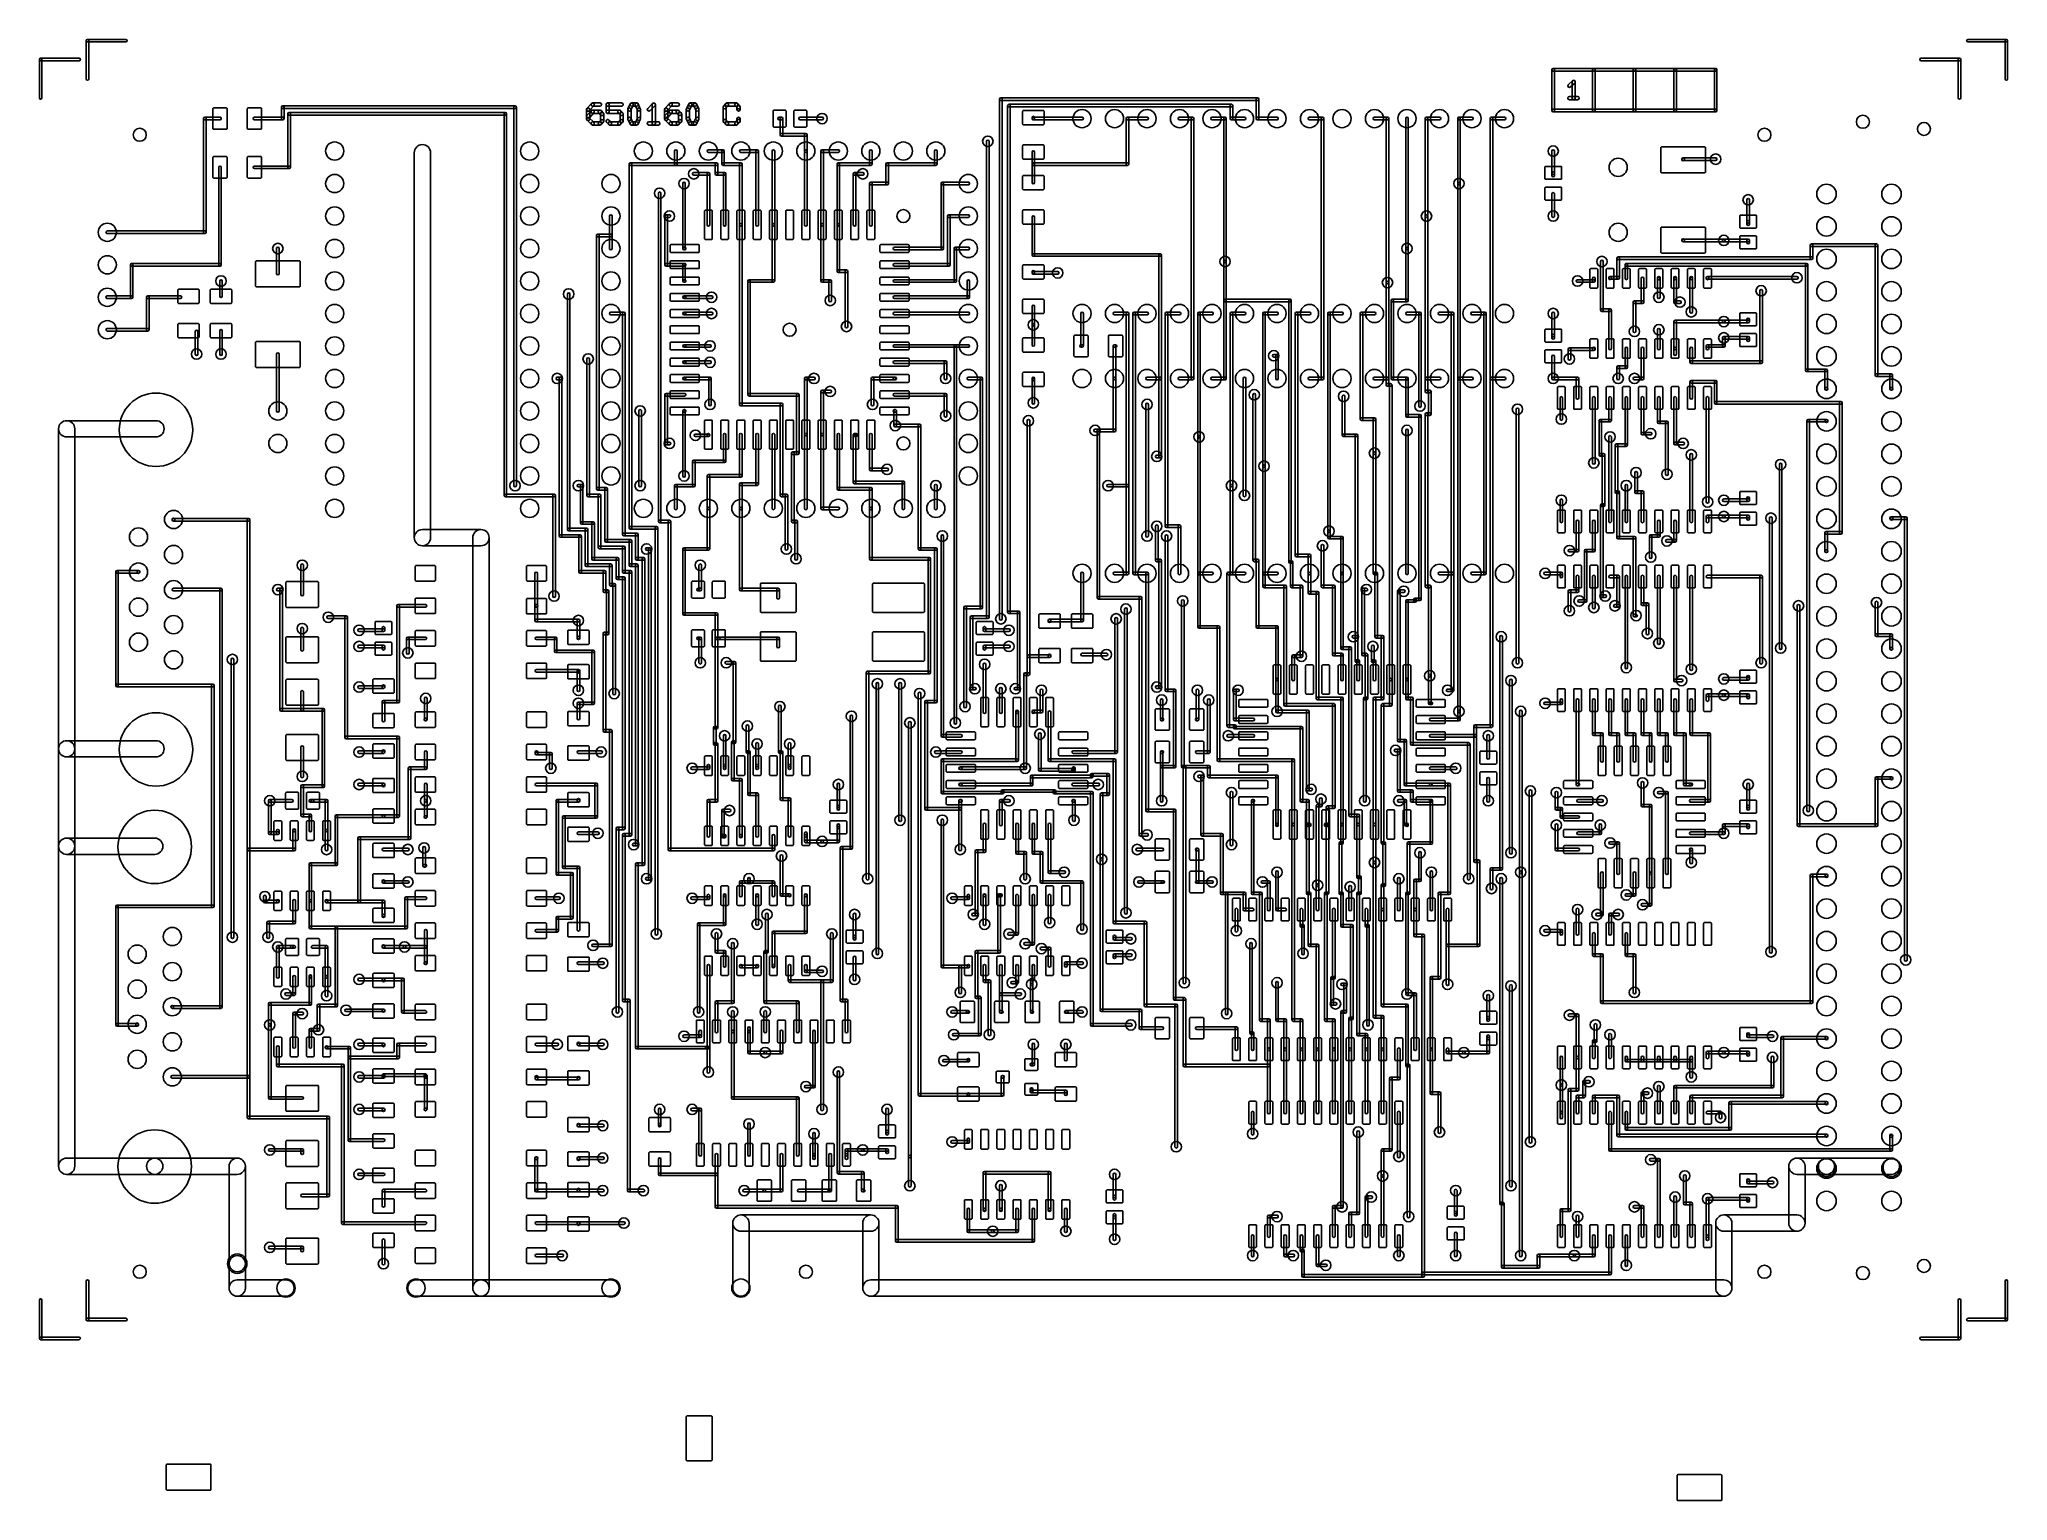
# Model space of a CAD drawing. Extents: x -76 to 77, y -191 to -76.
import ezdxf

# ---------------------------------------------------------------- set-up
doc = ezdxf.new("R2010")
doc.units = 0

msp = doc.modelspace()

# ---------------------------------------------------------------- linework, layer by layer
for points in [[(-69.681165, -76.368375), (-72.680905, -76.368375, 1), (-72.680905, -76.571625), (-69.681165, -76.571625, 1)], [(-72.78253, -76.47), (-72.78253, -79.46974, 1), (-72.57928, -79.46974), (-72.57928, -76.47, 1)], [(77.318795, -76.368375), (74.319055, -76.368375, 1), (74.319055, -76.571625), (77.318795, -76.571625, 1)], [(77.42042, -79.46974), (77.42042, -76.47, 1), (77.21717, -76.47), (77.21717, -79.46974, 1)], [(-73.340215, -77.83853), (-76.339955, -77.83853, 1), (-76.339955, -78.04178), (-73.340215, -78.04178, 1)], [(-76.44158, -77.940155), (-76.44158, -80.939895, 1), (-76.23833, -80.939895), (-76.23833, -77.940155, 1)], [(73.659745, -77.83853), (70.660005, -77.83853, 1), (70.660005, -78.04178), (73.659745, -78.04178, 1)], [(73.76137, -80.939895), (73.76137, -77.940155, 1), (73.55812, -77.940155), (73.55812, -80.939895, 1)], [(41.99867, -81.927955), (41.99867, -78.752955, 1), (41.79542, -78.752955), (41.79542, -81.927955, 1)], [(41.897045, -78.85458), (45.072045, -78.85458, 1), (45.072045, -78.65133), (41.897045, -78.65133, 1)], [(43.411085, -79.599415), (43.080885, -79.904215, 1), (43.2532, -80.09089), (43.5834, -79.78609, 1)], [(43.62427, -80.962755), (43.62427, -79.692755, 1), (43.37022, -79.692755), (43.37022, -80.962755, 1)], [(45.17367, -81.927955), (45.17367, -78.752955, 1), (44.97042, -78.752955), (44.97042, -81.927955, 1)], [(45.072045, -78.85458), (48.247045, -78.85458, 1), (48.247045, -78.65133), (45.072045, -78.65133, 1)], [(48.14542, -78.752955), (48.14542, -81.927955, 1), (48.34867, -81.927955), (48.34867, -78.752955, 1)], [(48.247045, -78.85458), (51.422045, -78.85458, 1), (51.422045, -78.65133), (48.247045, -78.65133, 1)], [(51.52367, -81.927955), (51.52367, -78.752955, 1), (51.32042, -78.752955), (51.32042, -81.927955, 1)], [(51.422045, -78.85458), (54.597045, -78.85458, 1), (54.597045, -78.65133), (51.422045, -78.65133, 1)], [(54.49542, -78.752955), (54.49542, -81.927955, 1), (54.69867, -81.927955), (54.69867, -78.752955, 1)], [(-33.278215, -81.38408), (-33.633815, -81.76508, 1), (-33.44809, -81.938425), (-33.09249, -81.557425, 1)], [(-32.626555, -81.34373), (-33.185355, -81.34373, 1), (-33.185355, -81.59778), (-32.626555, -81.59778, 1)], [(-31.88993, -82.029555), (-31.88993, -81.470755, 1), (-32.14398, -81.470755), (-32.14398, -82.029555, 1)], [(-32.016955, -81.59778), (-30.924755, -81.59778, 1), (-30.924755, -81.34373), (-32.016955, -81.34373, 1)], [(-30.200045, -81.90547), (-30.022245, -81.52447, 1), (-30.25246, -81.417035), (-30.43026, -81.798035, 1)], [(-30.137355, -81.59778), (-29.756355, -81.59778, 1), (-29.756355, -81.34373), (-30.137355, -81.34373, 1)], [(-29.87146, -81.52447), (-29.69366, -81.90547, 1), (-29.463445, -81.798035), (-29.641245, -81.417035, 1)], [(-28.499975, -81.38093), (-28.880975, -81.76193, 1), (-28.70133, -81.941575), (-28.32033, -81.560575, 1)], [(-28.28313, -82.943955), (-28.28313, -81.470755, 1), (-28.53718, -81.470755), (-28.53718, -82.943955, 1)], [(-27.182215, -81.38408), (-27.537815, -81.76508, 1), (-27.35209, -81.938425), (-26.99649, -81.557425, 1)], [(-26.530555, -81.34373), (-27.089355, -81.34373, 1), (-27.089355, -81.59778), (-26.530555, -81.59778, 1)], [(-25.628045, -81.90547), (-25.450245, -81.52447, 1), (-25.68046, -81.417035), (-25.85826, -81.798035, 1)], [(-25.565355, -81.59778), (-25.184355, -81.59778, 1), (-25.184355, -81.34373), (-25.565355, -81.34373, 1)], [(-25.29946, -81.52447), (-25.12166, -81.90547, 1), (-24.891445, -81.798035), (-25.069245, -81.417035, 1)], [(-22.777355, -81.7576), (-22.599555, -81.5544, 1), (-22.79075, -81.387105), (-22.96855, -81.590305, 1)], [(-22.695155, -81.59778), (-21.958555, -81.59778, 1), (-21.958555, -81.34373), (-22.695155, -81.34373, 1)], [(-22.05415, -81.5544), (-21.87635, -81.7576, 1), (-21.685155, -81.590305), (-21.862955, -81.387105, 1)], [(-1.18133, -121.678955), (-1.18133, -81.038955, 1), (-1.38458, -81.038955), (-1.38458, -121.678955, 1)], [(-1.282955, -81.14058), (18.783045, -81.14058, 1), (18.783045, -80.93733), (-1.282955, -80.93733, 1)], [(-0.54633, -121.170955), (-0.54633, -81.546955, 1), (-0.74958, -81.546955), (-0.74958, -121.170955, 1)], [(-0.647955, -81.64858), (16.751045, -81.64858, 1), (16.751045, -81.44533), (-0.647955, -81.44533, 1)], [(16.64942, -81.546955), (16.64942, -82.562955, 1), (16.85267, -82.562955), (16.85267, -81.546955, 1)], [(18.68142, -81.038955), (18.68142, -82.562955, 1), (18.88467, -82.562955), (18.88467, -81.038955, 1)], [(43.167045, -81.08978), (43.802045, -81.08978, 1), (43.802045, -80.83573), (43.167045, -80.83573, 1)], [(-62.319155, -82.46133), (-63.512955, -82.46133, 1), (-63.512955, -82.66458), (-62.319155, -82.66458, 1)], [(-63.61458, -82.562955), (-63.61458, -91.452955, 1), (-63.41133, -91.452955), (-63.41133, -82.562955, 1)], [(-62.87795, -81.80096, -0.414214), (-62.80175, -81.72476), (-61.836555, -81.72476, -0.414214), (-61.760355, -81.80096), (-61.760355, -83.324955, -0.414214), (-61.836555, -83.401155), (-62.80175, -83.401155, -0.414214), (-62.87795, -83.324955)], [(-60.18555, -81.80096, -0.414214), (-60.10935, -81.72476), (-59.144155, -81.72476, -0.414214), (-59.067955, -81.80096), (-59.067955, -83.324955, -0.414214), (-59.144155, -83.401155), (-60.10935, -83.401155, -0.414214), (-60.18555, -83.324955)], [(-59.626755, -82.66458), (-57.416955, -82.66458, 1), (-57.416955, -82.46133), (-59.626755, -82.46133, 1)], [(-57.31533, -82.562955), (-57.31533, -81.673955, 1), (-57.51858, -81.673955), (-57.51858, -82.562955, 1)], [(-57.416955, -81.77558), (-39.255955, -81.77558, 1), (-39.255955, -81.57233), (-57.416955, -81.57233, 1)], [(-40.017955, -82.08033), (-56.908955, -82.08033, 1), (-56.908955, -82.28358), (-40.017955, -82.28358, 1)], [(-57.01058, -82.181955), (-57.01058, -86.372955, 1), (-56.80733, -86.372955), (-56.80733, -82.181955, 1)], [(-39.91633, -112.026955), (-39.91633, -82.181955, 1), (-40.11958, -82.181955), (-40.11958, -112.026955, 1)], [(-39.35758, -81.673955), (-39.35758, -111.264955, 1), (-39.15433, -111.264955), (-39.15433, -81.673955, 1)], [(-33.630775, -82.678175), (-33.275175, -83.033775, 1), (-33.09553, -82.85413), (-33.45113, -82.49853, 1)], [(-33.66798, -81.851755), (-33.66798, -82.588355, 1), (-33.41393, -82.588355), (-33.41393, -81.851755, 1)], [(-33.278215, -81.94288), (-33.633815, -82.32388, 1), (-33.44809, -82.497225), (-33.09249, -82.116225, 1)], [(-32.626555, -81.90253), (-33.185355, -81.90253, 1), (-33.185355, -82.15658), (-32.626555, -82.15658, 1)], [(-33.185355, -83.07098), (-32.626555, -83.07098, 1), (-32.626555, -82.81693), (-33.185355, -82.81693, 1)], [(-32.35893, -82.11753), (-32.53673, -81.93973, 1), (-32.716375, -82.119375), (-32.538575, -82.297175, 1)], [(-32.53673, -83.033775), (-32.35893, -82.855975, 1), (-32.538575, -82.67633), (-32.716375, -82.85413, 1)], [(-32.32173, -82.766155), (-32.32173, -82.207355, 1), (-32.57578, -82.207355), (-32.57578, -82.766155, 1)], [(-32.106775, -82.855975), (-31.928975, -83.033775, 1), (-31.74933, -82.85413), (-31.92713, -82.67633, 1)], [(-31.102555, -81.90253), (-32.016955, -81.90253, 1), (-32.016955, -82.15658), (-31.102555, -82.15658, 1)], [(-31.839155, -83.07098), (-31.102555, -83.07098, 1), (-31.102555, -82.81693), (-31.839155, -82.81693, 1)], [(-30.83493, -82.11753), (-31.01273, -81.93973, 1), (-31.192375, -82.119375), (-31.014575, -82.297175, 1)], [(-31.01273, -83.033775), (-30.83493, -82.855975, 1), (-31.014575, -82.67633), (-31.192375, -82.85413, 1)], [(-30.79773, -82.766155), (-30.79773, -82.207355, 1), (-31.05178, -82.207355), (-31.05178, -82.766155, 1)], [(-30.18813, -82.588355), (-30.18813, -81.851755, 1), (-30.44218, -81.851755), (-30.44218, -82.588355, 1)], [(-30.02374, -82.887145), (-30.20154, -82.531545, 1), (-30.428765, -82.64516), (-30.250965, -83.00076, 1)], [(-29.756355, -82.81693), (-30.137355, -82.81693, 1), (-30.137355, -83.07098), (-29.756355, -83.07098, 1)], [(-29.692165, -82.531545), (-29.869965, -82.887145, 1), (-29.64274, -83.00076), (-29.46494, -82.64516, 1)], [(-29.70558, -81.851755), (-29.70558, -82.588355, 1), (-29.45153, -82.588355), (-29.45153, -81.851755, 1)], [(-28.791155, -83.07098), (-28.054555, -83.07098, 1), (-28.054555, -82.81693), (-28.791155, -82.81693, 1)], [(-27.534775, -82.678175), (-27.179175, -83.033775, 1), (-26.99953, -82.85413), (-27.35513, -82.49853, 1)], [(-27.57198, -81.851755), (-27.57198, -82.588355, 1), (-27.31793, -82.588355), (-27.31793, -81.851755, 1)], [(-27.182215, -81.94288), (-27.537815, -82.32388, 1), (-27.35209, -82.497225), (-26.99649, -82.116225, 1)], [(-26.530555, -81.90253), (-27.089355, -81.90253, 1), (-27.089355, -82.15658), (-26.530555, -82.15658, 1)], [(-27.089355, -83.07098), (-26.530555, -83.07098, 1), (-26.530555, -82.81693), (-27.089355, -82.81693, 1)], [(-26.26293, -82.11753), (-26.44073, -81.93973, 1), (-26.620375, -82.119375), (-26.442575, -82.297175, 1)], [(-26.44073, -83.033775), (-26.26293, -82.855975, 1), (-26.442575, -82.67633), (-26.620375, -82.85413, 1)], [(-26.22573, -82.766155), (-26.22573, -82.207355, 1), (-26.47978, -82.207355), (-26.47978, -82.766155, 1)], [(-25.61613, -82.588355), (-25.61613, -81.851755, 1), (-25.87018, -81.851755), (-25.87018, -82.588355, 1)], [(-25.45174, -82.887145), (-25.62954, -82.531545, 1), (-25.856765, -82.64516), (-25.678965, -83.00076, 1)], [(-25.184355, -82.81693), (-25.565355, -82.81693, 1), (-25.565355, -83.07098), (-25.184355, -83.07098, 1)], [(-25.120165, -82.531545), (-25.297965, -82.887145, 1), (-25.07074, -83.00076), (-24.89294, -82.64516, 1)], [(-25.13358, -81.851755), (-25.13358, -82.588355, 1), (-24.87953, -82.588355), (-24.87953, -81.851755, 1)], [(-22.60533, -82.85413), (-22.78313, -82.67633, 1), (-22.962775, -82.855975), (-22.784975, -83.033775, 1)], [(-22.74593, -82.766155), (-22.74593, -81.673955, 1), (-22.99998, -81.673955), (-22.99998, -82.766155, 1)], [(-21.958555, -82.81693), (-22.695155, -82.81693, 1), (-22.695155, -83.07098), (-21.958555, -83.07098, 1)], [(-21.870575, -82.67633), (-22.048375, -82.85413, 1), (-21.86873, -83.033775), (-21.69093, -82.855975, 1)], [(-21.90778, -81.673955), (-21.90778, -81.851755, 1), (-21.65373, -81.851755), (-21.65373, -81.673955, 1)], [(-21.90778, -82.588355), (-21.90778, -82.766155, 1), (-21.65373, -82.766155), (-21.65373, -82.588355, 1)], [(-19.08835, -81.97876, -0.414214), (-19.01215, -81.90256), (-18.148555, -81.90256, -0.414214), (-18.072355, -81.97876), (-18.072355, -83.147155, -0.414214), (-18.148555, -83.223355), (-19.01215, -83.223355, -0.414214), (-19.08835, -83.147155)], [(-18.605755, -82.66458), (-18.427955, -82.66458, 1), (-18.427955, -82.46133), (-18.605755, -82.46133, 1)], [(-18.52958, -82.562955), (-18.52958, -83.832955, 1), (-18.32633, -83.832955), (-18.32633, -82.562955, 1)], [(-17.46275, -81.97876, -0.414214), (-17.38655, -81.90256), (-16.522955, -81.90256, -0.414214), (-16.446755, -81.97876), (-16.446755, -83.147155, -0.414214), (-16.522955, -83.223355), (-17.38655, -83.223355, -0.414214), (-17.46275, -83.147155)], [(-15.252955, -82.46133), (-16.980155, -82.46133, 1), (-16.980155, -82.66458), (-15.252955, -82.66458, 1)], [(0.41885, -82.00416, -0.414214), (0.49505, -81.92796), (2.019045, -81.92796, -0.414214), (2.095245, -82.00416), (2.095245, -82.969355, -0.414214), (2.019045, -83.045555), (0.49505, -83.045555, -0.414214), (0.41885, -82.969355)], [(1.15542, -82.486755), (1.15542, -82.562955, 1), (1.35867, -82.562955), (1.35867, -82.486755, 1)], [(1.257045, -82.66458), (5.067045, -82.66458, 1), (5.067045, -82.46133), (1.257045, -82.46133, 1)], [(10.147045, -82.46133), (8.623045, -82.46133, 1), (8.623045, -82.66458), (10.147045, -82.66458, 1)], [(8.52142, -82.562955), (8.52142, -86.118955, 1), (8.72467, -86.118955), (8.72467, -82.562955, 1)], [(13.703045, -82.46133), (12.687045, -82.46133, 1), (12.687045, -82.66458), (13.703045, -82.66458, 1)], [(13.80467, -102.882955), (13.80467, -82.562955, 1), (13.60142, -82.562955), (13.60142, -102.882955, 1)], [(16.243045, -82.46133), (15.227045, -82.46133, 1), (15.227045, -82.66458), (16.243045, -82.66458, 1)], [(16.34467, -93.738955), (16.34467, -82.562955, 1), (16.14142, -82.562955), (16.14142, -93.738955, 1)], [(16.751045, -82.66458), (17.767045, -82.66458, 1), (17.767045, -82.46133), (16.751045, -82.46133, 1)], [(18.783045, -82.66458), (20.307045, -82.66458, 1), (20.307045, -82.46133), (18.783045, -82.46133, 1)], [(22.847045, -82.66458), (23.863045, -82.66458, 1), (23.863045, -82.46133), (22.847045, -82.46133, 1)], [(23.76142, -82.562955), (23.76142, -102.882955, 1), (23.96467, -102.882955), (23.96467, -82.562955, 1)], [(28.943045, -82.46133), (27.927045, -82.46133, 1), (27.927045, -82.66458), (28.943045, -82.66458, 1)], [(29.04467, -95.389955), (29.04467, -82.562955, 1), (28.84142, -82.562955), (28.84142, -95.389955, 1)], [(30.36542, -82.562955), (30.36542, -92.722955, 1), (30.56867, -92.722955), (30.56867, -82.562955, 1)], [(33.007045, -82.46133), (31.991045, -82.46133, 1), (31.991045, -82.66458), (33.007045, -82.66458, 1)], [(31.88942, -82.562955), (31.88942, -90.182955, 1), (32.09267, -90.182955), (32.09267, -82.562955, 1)], [(34.63267, -87.642955), (34.63267, -82.562955, 1), (34.42942, -82.562955), (34.42942, -87.642955, 1)], [(34.531045, -82.66458), (35.547045, -82.66458, 1), (35.547045, -82.46133), (34.531045, -82.46133, 1)], [(38.087045, -82.46133), (37.071045, -82.46133, 1), (37.071045, -82.66458), (38.087045, -82.66458, 1)], [(36.96942, -82.562955), (36.96942, -102.882955, 1), (37.17267, -102.882955), (37.17267, -82.562955, 1)], [(45.072045, -81.82633), (41.897045, -81.82633, 1), (41.897045, -82.02958), (45.072045, -82.02958, 1)], [(48.247045, -81.82633), (45.072045, -81.82633, 1), (45.072045, -82.02958), (48.247045, -82.02958, 1)], [(51.422045, -81.82633), (48.247045, -81.82633, 1), (48.247045, -82.02958), (51.422045, -82.02958, 1)], [(54.597045, -81.82633), (51.422045, -81.82633, 1), (51.422045, -82.02958), (54.597045, -82.02958, 1)], [(-47.12998, -85.229955), (-47.12998, -115.328955, 1), (-45.85993, -115.328955), (-45.85993, -85.229955, 1)], [(-18.427955, -83.93458), (-16.522955, -83.93458, 1), (-16.522955, -83.73133), (-18.427955, -83.73133, 1)], [(-16.62458, -83.832955), (-16.62458, -85.102955, 1), (-16.42133, -85.102955), (-16.42133, -83.832955, 1)], [(-2.40058, -84.340955), (-2.40058, -121.551955, 1), (-2.19733, -121.551955), (-2.19733, -84.340955, 1)], [(0.41885, -84.69656, -0.414214), (0.49505, -84.62036), (2.019045, -84.62036, -0.414214), (2.095245, -84.69656), (2.095245, -85.661755, -0.414214), (2.019045, -85.737955), (0.49505, -85.737955, -0.414214), (0.41885, -85.661755)], [(-62.87795, -85.61096, -0.414214), (-62.80175, -85.53476), (-61.836555, -85.53476, -0.414214), (-61.760355, -85.61096), (-61.760355, -87.134955, -0.414214), (-61.836555, -87.211155), (-62.80175, -87.211155, -0.414214), (-62.87795, -87.134955)], [(-60.18555, -85.61096, -0.414214), (-60.10935, -85.53476), (-59.144155, -85.53476, -0.414214), (-59.067955, -85.61096), (-59.067955, -87.134955, -0.414214), (-59.144155, -87.211155), (-60.10935, -87.211155, -0.414214), (-60.18555, -87.134955)], [(-30.13733, -114.566955), (-30.13733, -86.118955, 1), (-30.34058, -86.118955), (-30.34058, -114.566955, 1)], [(-30.238955, -86.22058), (-26.682955, -86.22058, 1), (-26.682955, -86.01733), (-30.238955, -86.01733, 1)], [(-26.78458, -85.102955), (-26.78458, -86.118955, 1), (-26.58133, -86.118955), (-26.58133, -85.102955, 1)], [(-26.682955, -86.22058), (-23.507955, -86.22058, 1), (-23.507955, -86.01733), (-26.682955, -86.01733, 1)], [(-24.142955, -85.20458), (-22.999955, -85.20458, 1), (-22.999955, -85.00133), (-24.142955, -85.00133, 1)], [(-23.60958, -86.118955), (-23.60958, -86.880955, 1), (-23.40633, -86.880955), (-23.40633, -86.118955, 1)], [(-23.10158, -85.102955), (-23.10158, -86.118955, 1), (-22.89833, -86.118955), (-22.89833, -85.102955, 1)], [(-22.999955, -86.22058), (-21.602955, -86.22058, 1), (-21.602955, -86.01733), (-22.999955, -86.01733, 1)], [(-21.602955, -85.20458), (-20.332955, -85.20458, 1), (-20.332955, -85.00133), (-21.602955, -85.00133, 1)], [(-21.70458, -86.118955), (-21.70458, -90.868755, 1), (-21.50133, -90.868755), (-21.50133, -86.118955, 1)], [(-20.43458, -85.102955), (-20.43458, -90.868755, 1), (-20.23133, -90.868755), (-20.23133, -85.102955, 1)], [(-18.96133, -90.868755), (-18.96133, -85.102955, 1), (-19.16458, -85.102955), (-19.16458, -90.868755, 1)], [(-16.62458, -85.102955), (-16.62458, -90.868755, 1), (-16.42133, -90.868755), (-16.42133, -85.102955, 1)], [(-15.15133, -90.868755), (-15.15133, -85.102955, 1), (-15.35458, -85.102955), (-15.35458, -90.868755, 1)], [(-15.252955, -85.20458), (-13.982955, -85.20458, 1), (-13.982955, -85.00133), (-15.252955, -85.00133, 1)], [(-13.88133, -90.868755), (-13.88133, -86.118955, 1), (-14.08458, -86.118955), (-14.08458, -90.868755, 1)], [(-13.982955, -86.22058), (-11.442955, -86.22058, 1), (-11.442955, -86.01733), (-13.982955, -86.01733, 1)], [(-11.34133, -86.118955), (-11.34133, -85.102955, 1), (-11.54458, -85.102955), (-11.54458, -86.118955, 1)], [(-10.07133, -87.642955), (-10.07133, -86.118955, 1), (-10.27458, -86.118955), (-10.27458, -87.642955, 1)], [(-10.172955, -86.22058), (-6.362955, -86.22058, 1), (-6.362955, -86.01733), (-10.172955, -86.01733, 1)], [(-6.26133, -86.118955), (-6.26133, -85.102955, 1), (-6.46458, -85.102955), (-6.46458, -86.118955, 1)], [(1.35867, -86.118955), (1.35867, -85.179155, 1), (1.15542, -85.179155), (1.15542, -86.118955, 1)], [(8.623045, -86.01733), (1.257045, -86.01733, 1), (1.257045, -86.22058), (8.623045, -86.22058, 1)], [(1.15542, -86.118955), (1.15542, -87.566755, 1), (1.35867, -87.566755), (1.35867, -86.118955, 1)], [(41.99867, -86.830155), (41.99867, -85.102955, 1), (41.79542, -85.102955), (41.79542, -86.830155, 1)], [(50.30445, -84.84896, -0.414214), (50.38065, -84.77276), (53.733445, -84.77276, -0.414214), (53.809645, -84.84896), (53.809645, -86.728555, -0.414214), (53.733445, -86.804755), (50.38065, -86.804755, -0.414214), (50.30445, -86.728555)], [(52.15867, -85.763355), (52.15867, -85.737955, 1), (51.95542, -85.737955), (51.95542, -85.763355, 1)], [(52.057045, -85.83958), (54.597045, -85.83958, 1), (54.597045, -85.63633), (52.057045, -85.63633, 1)], [(-62.21753, -93.992955), (-62.21753, -86.372955, 1), (-62.42078, -86.372955), (-62.42078, -93.992955, 1)], [(-56.908955, -86.27133), (-59.626755, -86.27133, 1), (-59.626755, -86.47458), (-56.908955, -86.47458, 1)], [(-25.94633, -92.722955), (-25.94633, -87.642955, 1), (-26.14958, -87.642955), (-26.14958, -92.722955, 1)], [(-24.142955, -86.77933), (-25.285955, -86.77933, 1), (-25.285955, -86.98258), (-24.142955, -86.98258, 1)], [(-24.04133, -90.868755), (-24.04133, -86.880955, 1), (-24.24458, -86.880955), (-24.24458, -90.868755, 1)], [(-23.507955, -86.98258), (-22.872955, -86.98258, 1), (-22.872955, -86.77933), (-23.507955, -86.77933, 1)], [(-22.97458, -86.880955), (-22.97458, -90.868755, 1), (-22.77133, -90.868755), (-22.77133, -86.880955, 1)], [(-12.077955, -86.77933), (-12.712955, -86.77933, 1), (-12.712955, -86.98258), (-12.077955, -86.98258, 1)], [(-12.81458, -86.880955), (-12.81458, -90.868755, 1), (-12.61133, -90.868755), (-12.61133, -86.880955, 1)], [(-11.34133, -90.868755), (-11.34133, -87.642955, 1), (-11.54458, -87.642955), (-11.54458, -90.868755, 1)], [(-11.442955, -87.74458), (-10.172955, -87.74458, 1), (-10.172955, -87.54133), (-11.442955, -87.54133, 1)], [(-5.75333, -92.722955), (-5.75333, -87.642955, 1), (-5.95658, -87.642955), (-5.95658, -92.722955, 1)], [(-5.854955, -87.74458), (-3.822955, -87.74458, 1), (-3.822955, -87.54133), (-5.854955, -87.54133, 1)], [(0.41885, -87.08416, -0.414214), (0.49505, -87.00796), (2.019045, -87.00796, -0.414214), (2.095245, -87.08416), (2.095245, -88.049355, -0.414214), (2.019045, -88.125555), (0.49505, -88.125555, -0.414214), (0.41885, -88.049355)], [(34.63267, -102.882955), (34.63267, -87.642955, 1), (34.42942, -87.642955), (34.42942, -102.882955, 1)], [(41.23665, -86.37296, -0.414214), (41.31285, -86.29676), (42.481245, -86.29676, -0.414214), (42.557445, -86.37296), (42.557445, -87.236555, -0.414214), (42.481245, -87.312755), (41.31285, -87.312755, -0.414214), (41.23665, -87.236555)], [(41.99867, -87.007955), (41.99867, -86.830155, 1), (41.79542, -86.830155), (41.79542, -87.007955, 1)], [(-28.05458, -88.404955), (-28.05458, -114.058955, 1), (-27.85133, -114.058955), (-27.85133, -88.404955, 1)], [(41.23665, -87.99856, -0.414214), (41.31285, -87.92236), (42.481245, -87.92236, -0.414214), (42.557445, -87.99856), (42.557445, -88.862155, -0.414214), (42.481245, -88.938355), (41.31285, -88.938355, -0.414214), (41.23665, -88.862155)], [(41.99867, -90.182955), (41.99867, -88.455755, 1), (41.79542, -88.455755), (41.79542, -90.182955, 1)], [(57.03542, -88.912955), (57.03542, -90.640155, 1), (57.23867, -90.640155), (57.23867, -88.912955, 1)], [(-31.66133, -91.706955), (-31.66133, -90.182955, 1), (-31.86458, -90.182955), (-31.86458, -91.706955, 1)], [(-27.190955, -90.08133), (-27.444955, -90.08133, 1), (-27.444955, -90.28458), (-27.190955, -90.28458, 1)], [(-27.54658, -90.182955), (-27.54658, -93.992955, 1), (-27.34333, -93.992955), (-27.34333, -90.182955, 1)], [(-24.44775, -89.80196, -0.414214), (-24.37155, -89.72576), (-23.914355, -89.72576, -0.414214), (-23.838155, -89.80196), (-23.838155, -91.935555, -0.414214), (-23.914355, -92.011755), (-24.37155, -92.011755, -0.414214), (-24.44775, -91.935555)], [(-23.17775, -89.80196, -0.414214), (-23.10155, -89.72576), (-22.644355, -89.72576, -0.414214), (-22.568155, -89.80196), (-22.568155, -91.935555, -0.414214), (-22.644355, -92.011755), (-23.10155, -92.011755, -0.414214), (-23.17775, -91.935555)], [(-21.90775, -89.80196, -0.414214), (-21.83155, -89.72576), (-21.374355, -89.72576, -0.414214), (-21.298155, -89.80196), (-21.298155, -91.935555, -0.414214), (-21.374355, -92.011755), (-21.83155, -92.011755, -0.414214), (-21.90775, -91.935555)], [(-21.70458, -90.868755), (-21.70458, -104.914955, 1), (-21.50133, -104.914955), (-21.50133, -90.868755, 1)], [(-20.63775, -89.80196, -0.414214), (-20.56155, -89.72576), (-20.104355, -89.72576, -0.414214), (-20.028155, -89.80196), (-20.028155, -91.935555, -0.414214), (-20.104355, -92.011755), (-20.56155, -92.011755, -0.414214), (-20.63775, -91.935555)], [(-19.36775, -89.80196, -0.414214), (-19.29155, -89.72576), (-18.834355, -89.72576, -0.414214), (-18.758155, -89.80196), (-18.758155, -91.935555, -0.414214), (-18.834355, -92.011755), (-19.29155, -92.011755, -0.414214), (-19.36775, -91.935555)], [(-18.96133, -95.262955), (-18.96133, -90.868755, 1), (-19.16458, -90.868755), (-19.16458, -95.262955, 1)], [(-18.09775, -89.80196, -0.414214), (-18.02155, -89.72576), (-17.564355, -89.72576, -0.414214), (-17.488155, -89.80196), (-17.488155, -91.935555, -0.414214), (-17.564355, -92.011755), (-18.02155, -92.011755, -0.414214), (-18.09775, -91.935555)], [(-16.82775, -89.80196, -0.414214), (-16.75155, -89.72576), (-16.294355, -89.72576, -0.414214), (-16.218155, -89.80196), (-16.218155, -91.935555, -0.414214), (-16.294355, -92.011755), (-16.75155, -92.011755, -0.414214), (-16.82775, -91.935555)], [(-15.55775, -89.80196, -0.414214), (-15.48155, -89.72576), (-15.024355, -89.72576, -0.414214), (-14.948155, -89.80196), (-14.948155, -91.935555, -0.414214), (-15.024355, -92.011755), (-15.48155, -92.011755, -0.414214), (-15.55775, -91.935555)], [(-15.15133, -95.262955), (-15.15133, -90.868755, 1), (-15.35458, -90.868755), (-15.35458, -95.262955, 1)], [(-14.28775, -89.80196, -0.414214), (-14.21155, -89.72576), (-13.754355, -89.72576, -0.414214), (-13.678155, -89.80196), (-13.678155, -91.935555, -0.414214), (-13.754355, -92.011755), (-14.21155, -92.011755, -0.414214), (-14.28775, -91.935555)], [(-13.88133, -94.500955), (-13.88133, -90.868755, 1), (-14.08458, -90.868755), (-14.08458, -94.500955, 1)], [(-13.01775, -89.80196, -0.414214), (-12.94155, -89.72576), (-12.484355, -89.72576, -0.414214), (-12.408155, -89.80196), (-12.408155, -91.935555, -0.414214), (-12.484355, -92.011755), (-12.94155, -92.011755, -0.414214), (-13.01775, -91.935555)], [(-11.74775, -89.80196, -0.414214), (-11.67155, -89.72576), (-11.214355, -89.72576, -0.414214), (-11.138155, -89.80196), (-11.138155, -91.935555, -0.414214), (-11.214355, -92.011755), (-11.67155, -92.011755, -0.414214), (-11.74775, -91.935555)], [(-5.24533, -93.992955), (-5.24533, -90.182955, 1), (-5.44858, -90.182955), (-5.44858, -93.992955, 1)], [(-5.346955, -90.28458), (-3.822955, -90.28458, 1), (-3.822955, -90.08133), (-5.346955, -90.08133, 1)], [(0.41885, -89.77656, -0.414214), (0.49505, -89.70036), (2.019045, -89.70036, -0.414214), (2.095245, -89.77656), (2.095245, -90.741755, -0.414214), (2.019045, -90.817955), (0.49505, -90.817955, -0.414214), (0.41885, -90.741755)], [(1.35867, -93.230955), (1.35867, -90.259155, 1), (1.15542, -90.259155), (1.15542, -93.230955, 1)], [(31.88942, -90.182955), (31.88942, -102.882955, 1), (32.09267, -102.882955), (32.09267, -90.182955, 1)], [(56.47665, -90.18296, -0.414214), (56.55285, -90.10676), (57.721245, -90.10676, -0.414214), (57.797445, -90.18296), (57.797445, -91.046555, -0.414214), (57.721245, -91.122755), (56.55285, -91.122755, -0.414214), (56.47665, -91.046555)], [(57.03542, -90.640155), (57.03542, -90.817955, 1), (57.23867, -90.817955), (57.23867, -90.640155, 1)], [(-63.512955, -91.35133), (-71.132955, -91.35133, 1), (-71.132955, -91.55458), (-63.512955, -91.55458, 1)], [(-32.67733, -111.518955), (-32.67733, -91.706955, 1), (-32.88058, -91.706955), (-32.88058, -111.518955, 1)], [(-32.778955, -91.80858), (-31.762955, -91.80858, 1), (-31.762955, -91.60533), (-32.778955, -91.60533, 1)], [(-31.86458, -91.706955), (-31.86458, -92.722955, 1), (-31.66133, -92.722955), (-31.66133, -91.706955, 1)], [(50.30445, -91.12276, -0.414214), (50.38065, -91.04656), (53.733445, -91.04656, -0.414214), (53.809645, -91.12276), (53.809645, -93.002355, -0.414214), (53.733445, -93.078555), (50.38065, -93.078555, -0.414214), (50.30445, -93.002355)], [(52.15867, -92.087955), (52.15867, -92.062555, 1), (51.95542, -92.062555), (51.95542, -92.087955, 1)], [(55.232045, -91.98633), (52.057045, -91.98633, 1), (52.057045, -92.18958), (55.232045, -92.18958, 1)], [(57.137045, -91.98633), (55.232045, -91.98633, 1), (55.232045, -92.18958), (57.137045, -92.18958, 1)], [(56.47665, -91.80856, -0.414214), (56.55285, -91.73236), (57.721245, -91.73236, -0.414214), (57.797445, -91.80856), (57.797445, -92.672155, -0.414214), (57.721245, -92.748355), (56.55285, -92.748355, -0.414214), (56.47665, -92.672155)], [(57.23867, -92.265755), (57.23867, -92.087955, 1), (57.03542, -92.087955), (57.03542, -92.265755, 1)], [(-59.55055, -93.76436, -0.414214), (-59.47435, -93.68816), (-56.121555, -93.68816, -0.414214), (-56.045355, -93.76436), (-56.045355, -95.643955, -0.414214), (-56.121555, -95.720155), (-59.47435, -95.720155, -0.414214), (-59.55055, -95.643955)], [(-57.89958, -92.722955), (-57.89958, -94.678755, 1), (-57.69633, -94.678755), (-57.69633, -92.722955, 1)], [(-27.14015, -92.49436, -0.414214), (-27.06395, -92.41816), (-24.930355, -92.41816, -0.414214), (-24.854155, -92.49436), (-24.854155, -92.951555, -0.414214), (-24.930355, -93.027755), (-27.06395, -93.027755, -0.414214), (-27.14015, -92.951555)], [(-27.14015, -93.76436, -0.414214), (-27.06395, -93.68816), (-24.930355, -93.68816, -0.414214), (-24.854155, -93.76436), (-24.854155, -94.221555, -0.414214), (-24.930355, -94.297755), (-27.06395, -94.297755, -0.414214), (-27.14015, -94.221555)], [(-25.997155, -92.62133), (-26.047955, -92.62133, 1), (-26.047955, -92.82458), (-25.997155, -92.82458, 1)], [(-10.73175, -92.49436, -0.414214), (-10.65555, -92.41816), (-8.521955, -92.41816, -0.414214), (-8.445755, -92.49436), (-8.445755, -92.951555, -0.414214), (-8.521955, -93.027755), (-10.65555, -93.027755, -0.414214), (-10.73175, -92.951555)], [(-10.73175, -93.76436, -0.414214), (-10.65555, -93.68816), (-8.521955, -93.68816, -0.414214), (-8.445755, -93.76436), (-8.445755, -94.221555, -0.414214), (-8.521955, -94.297755), (-10.65555, -94.297755, -0.414214), (-10.73175, -94.221555)], [(-9.588755, -92.82458), (-5.854955, -92.82458, 1), (-5.854955, -92.62133), (-9.588755, -92.62133, 1)], [(-3.822955, -92.62133), (-4.838955, -92.62133, 1), (-4.838955, -92.82458), (-3.822955, -92.82458, 1)], [(-4.94058, -92.722955), (-4.94058, -95.262955, 1), (-4.73733, -95.262955), (-4.73733, -92.722955, 1)], [(11.163045, -93.12933), (1.257045, -93.12933, 1), (1.257045, -93.33258), (11.163045, -93.33258, 1)], [(11.06142, -93.230955), (11.06142, -102.882955, 1), (11.26467, -102.882955), (11.26467, -93.230955, 1)], [(16.34467, -96.786955), (16.34467, -93.738955, 1), (16.14142, -93.738955), (16.14142, -96.786955, 1)], [(30.36542, -92.722955), (30.36542, -96.786955, 1), (30.56867, -96.786955), (30.56867, -92.722955, 1)], [(45.80867, -97.548955), (45.80867, -93.738955, 1), (45.60542, -93.738955), (45.60542, -97.548955, 1)], [(62.090045, -93.38333), (46.977045, -93.38333, 1), (46.977045, -93.58658), (62.090045, -93.58658, 1)], [(46.87542, -93.484955), (46.87542, -95.008955, 1), (47.07867, -95.008955), (47.07867, -93.484955, 1)], [(67.170045, -92.36733), (62.090045, -92.36733, 1), (62.090045, -92.57058), (67.170045, -92.57058, 1)], [(61.98842, -92.468955), (61.98842, -93.484955, 1), (62.19167, -93.484955), (62.19167, -92.468955, 1)], [(67.27167, -102.628955), (67.27167, -92.468955, 1), (67.06842, -92.468955), (67.06842, -102.628955, 1)], [(-69.12633, -96.532955), (-69.12633, -93.992955, 1), (-69.32958, -93.992955), (-69.32958, -96.532955, 1)], [(-69.227955, -94.09458), (-62.319155, -94.09458, 1), (-62.319155, -93.89133), (-69.227955, -93.89133, 1)], [(-62.34458, -95.262955), (-62.34458, -96.456755, 1), (-62.14133, -96.456755), (-62.14133, -95.262955, 1)], [(-27.444955, -94.09458), (-26.047955, -94.09458, 1), (-26.047955, -93.89133), (-27.444955, -93.89133, 1)], [(-27.14015, -95.03436, -0.414214), (-27.06395, -94.95816), (-24.930355, -94.95816, -0.414214), (-24.854155, -95.03436), (-24.854155, -95.491555, -0.414214), (-24.930355, -95.567755), (-27.06395, -95.567755, -0.414214), (-27.14015, -95.491555)], [(-25.997155, -93.89133), (-26.047955, -93.89133, 1), (-26.047955, -94.09458), (-25.997155, -94.09458, 1)], [(-26.14958, -93.992955), (-26.14958, -95.262955, 1), (-25.94633, -95.262955), (-25.94633, -93.992955, 1)], [(-26.047955, -95.36458), (-25.997155, -95.36458, 1), (-25.997155, -95.16133), (-26.047955, -95.16133, 1)], [(-20.86633, -104.152955), (-20.86633, -95.262955, 1), (-21.06958, -95.262955), (-21.06958, -104.152955, 1)], [(-20.967955, -95.36458), (-19.062955, -95.36458, 1), (-19.062955, -95.16133), (-20.967955, -95.16133, 1)], [(-14.617955, -95.16133), (-15.252955, -95.16133, 1), (-15.252955, -95.36458), (-14.617955, -95.36458, 1)], [(-14.51633, -96.786955), (-14.51633, -95.262955, 1), (-14.71958, -95.262955), (-14.71958, -96.786955, 1)], [(-13.347955, -94.39933), (-13.982955, -94.39933, 1), (-13.982955, -94.60258), (-13.347955, -94.60258, 1)], [(-13.24633, -98.818955), (-13.24633, -94.500955, 1), (-13.44958, -94.500955), (-13.44958, -98.818955, 1)], [(-10.73175, -95.03436, -0.414214), (-10.65555, -94.95816), (-8.521955, -94.95816, -0.414214), (-8.445755, -95.03436), (-8.445755, -95.491555, -0.414214), (-8.521955, -95.567755), (-10.65555, -95.567755, -0.414214), (-10.73175, -95.491555)], [(-9.588755, -94.09458), (-5.346955, -94.09458, 1), (-5.346955, -93.89133), (-9.588755, -93.89133, 1)], [(-4.838955, -95.16133), (-9.588755, -95.16133, 1), (-9.588755, -95.36458), (-4.838955, -95.36458, 1)], [(-3.72133, -96.532955), (-3.72133, -95.262955, 1), (-3.92458, -95.262955), (-3.92458, -96.532955, 1)], [(0.41885, -94.06916, -0.414214), (0.49505, -93.99296), (2.019045, -93.99296, -0.414214), (2.095245, -94.06916), (2.095245, -95.034355, -0.414214), (2.019045, -95.110555), (0.49505, -95.110555, -0.414214), (0.41885, -95.034355)], [(1.35867, -94.627955), (1.35867, -94.551755, 1), (1.15542, -94.551755), (1.15542, -94.627955, 1)], [(3.162045, -94.52633), (1.257045, -94.52633, 1), (1.257045, -94.72958), (3.162045, -94.72958, 1)], [(29.04467, -102.882955), (29.04467, -95.389955, 1), (28.84142, -95.389955), (28.84142, -102.882955, 1)], [(45.072045, -95.16133), (43.802045, -95.16133, 1), (43.802045, -95.36458), (45.072045, -95.36458, 1)], [(44.76725, -94.37396, -0.414214), (44.84345, -94.29776), (45.300645, -94.29776, -0.414214), (45.376845, -94.37396), (45.376845, -95.745555, -0.414214), (45.300645, -95.821755), (44.84345, -95.821755, -0.414214), (44.76725, -95.745555)], [(44.97042, -95.059755), (44.97042, -95.262955, 1), (45.17367, -95.262955), (45.17367, -95.059755, 1)], [(46.03725, -94.37396, -0.414214), (46.11345, -94.29776), (46.570645, -94.29776, -0.414214), (46.646845, -94.37396), (46.646845, -95.745555, -0.414214), (46.570645, -95.821755), (46.11345, -95.821755, -0.414214), (46.03725, -95.745555)], [(46.977045, -94.90733), (46.342045, -94.90733, 1), (46.342045, -95.11058), (46.977045, -95.11058, 1)], [(46.24042, -95.008955), (46.24042, -95.059755, 1), (46.44367, -95.059755), (46.44367, -95.008955, 1)], [(47.30725, -94.37396, -0.414214), (47.38345, -94.29776), (47.840645, -94.29776, -0.414214), (47.916845, -94.37396), (47.916845, -95.745555, -0.414214), (47.840645, -95.821755), (47.38345, -95.821755, -0.414214), (47.30725, -95.745555)], [(47.71367, -95.059755), (47.71367, -93.992955, 1), (47.51042, -93.992955), (47.51042, -95.059755, 1)], [(47.612045, -94.09458), (61.709045, -94.09458, 1), (61.709045, -93.89133), (47.612045, -93.89133, 1)], [(48.57725, -94.37396, -0.414214), (48.65345, -94.29776), (49.110645, -94.29776, -0.414214), (49.186845, -94.37396), (49.186845, -95.745555, -0.414214), (49.110645, -95.821755), (48.65345, -95.821755, -0.414214), (48.57725, -95.745555)], [(48.78042, -95.059755), (48.78042, -96.913955, 1), (48.98367, -96.913955), (48.98367, -95.059755, 1)], [(49.84725, -94.37396, -0.414214), (49.92345, -94.29776), (50.380645, -94.29776, -0.414214), (50.456845, -94.37396), (50.456845, -95.745555, -0.414214), (50.380645, -95.821755), (49.92345, -95.821755, -0.414214), (49.84725, -95.745555)], [(50.05042, -95.008955), (50.05042, -95.059755, 1), (50.25367, -95.059755), (50.25367, -95.008955, 1)], [(50.05042, -95.059755), (50.05042, -96.532955, 1), (50.25367, -96.532955), (50.25367, -95.059755, 1)], [(51.11725, -94.37396, -0.414214), (51.19345, -94.29776), (51.650645, -94.29776, -0.414214), (51.726845, -94.37396), (51.726845, -95.745555, -0.414214), (51.650645, -95.821755), (51.19345, -95.821755, -0.414214), (51.11725, -95.745555)], [(51.52367, -95.059755), (51.52367, -95.008955, 1), (51.32042, -95.008955), (51.32042, -95.059755, 1)], [(51.52367, -96.913955), (51.52367, -95.059755, 1), (51.32042, -95.059755), (51.32042, -96.913955, 1)], [(52.38725, -94.37396, -0.414214), (52.46345, -94.29776), (52.920645, -94.29776, -0.414214), (52.996845, -94.37396), (52.996845, -95.745555, -0.414214), (52.920645, -95.821755), (52.46345, -95.821755, -0.414214), (52.38725, -95.745555)], [(52.59042, -95.008955), (52.59042, -95.059755, 1), (52.79367, -95.059755), (52.79367, -95.008955, 1)], [(52.59042, -95.059755), (52.59042, -97.675955, 1), (52.79367, -97.675955), (52.79367, -95.059755, 1)], [(53.65725, -94.37396, -0.414214), (53.73345, -94.29776), (54.190645, -94.29776, -0.414214), (54.266845, -94.37396), (54.266845, -95.745555, -0.414214), (54.190645, -95.821755), (53.73345, -95.821755, -0.414214), (53.65725, -95.745555)], [(60.947045, -94.90733), (53.962045, -94.90733, 1), (53.962045, -95.11058), (60.947045, -95.11058, 1)], [(53.86042, -95.008955), (53.86042, -95.059755, 1), (54.06367, -95.059755), (54.06367, -95.008955, 1)], [(61.60742, -93.992955), (61.60742, -102.247955, 1), (61.81067, -102.247955), (61.81067, -93.992955, 1)], [(-71.132955, -96.63458), (-69.227955, -96.63458, 1), (-69.227955, -96.43133), (-71.132955, -96.43133, 1)], [(-65.417955, -96.43133), (-67.957955, -96.43133, 1), (-67.957955, -96.63458), (-65.417955, -96.63458, 1)], [(-68.05958, -96.532955), (-68.05958, -99.072955, 1), (-67.85633, -99.072955), (-67.85633, -96.532955, 1)], [(-65.62115, -95.97416, -0.414214), (-65.54495, -95.89796), (-64.020955, -95.89796, -0.414214), (-63.944755, -95.97416), (-63.944755, -96.939355, -0.414214), (-64.020955, -97.015555), (-65.54495, -97.015555, -0.414214), (-65.62115, -96.939355)], [(-63.08115, -95.97416, -0.414214), (-63.00495, -95.89796), (-61.480955, -95.89796, -0.414214), (-61.404755, -95.97416), (-61.404755, -96.939355, -0.414214), (-61.480955, -97.015555), (-63.00495, -97.015555, -0.414214), (-63.08115, -96.939355)], [(-34.96333, -114.693955), (-34.96333, -96.278955, 1), (-35.16658, -96.278955), (-35.16658, -114.693955, 1)], [(-27.14015, -96.30436, -0.414214), (-27.06395, -96.22816), (-24.930355, -96.22816, -0.414214), (-24.854155, -96.30436), (-24.854155, -96.761555, -0.414214), (-24.930355, -96.837755), (-27.06395, -96.837755, -0.414214), (-27.14015, -96.761555)], [(-26.047955, -96.63458), (-25.997155, -96.63458, 1), (-25.997155, -96.43133), (-26.047955, -96.43133, 1)], [(-25.997155, -96.63458), (-23.888955, -96.63458, 1), (-23.888955, -96.43133), (-25.997155, -96.43133, 1)], [(-10.73175, -96.30436, -0.414214), (-10.65555, -96.22816), (-8.521955, -96.22816, -0.414214), (-8.445755, -96.30436), (-8.445755, -96.761555, -0.414214), (-8.521955, -96.837755), (-10.65555, -96.837755, -0.414214), (-10.73175, -96.761555)], [(-9.588755, -96.63458), (-3.822955, -96.63458, 1), (-3.822955, -96.43133), (-9.588755, -96.43133, 1)], [(0.41885, -96.76156, -0.414214), (0.49505, -96.68536), (2.019045, -96.68536, -0.414214), (2.095245, -96.76156), (2.095245, -97.726755, -0.414214), (2.019045, -97.802955), (0.49505, -97.802955, -0.414214), (0.41885, -97.726755)], [(16.34467, -102.882955), (16.34467, -96.786955, 1), (16.14142, -96.786955), (16.14142, -102.882955, 1)], [(21.323045, -96.68533), (16.243045, -96.68533, 1), (16.243045, -96.88858), (21.323045, -96.88858, 1)], [(21.42467, -117.233955), (21.42467, -96.786955, 1), (21.22142, -96.786955), (21.22142, -117.233955, 1)], [(30.467045, -96.68533), (29.324045, -96.68533, 1), (29.324045, -96.88858), (30.467045, -96.88858, 1)], [(29.22242, -96.786955), (29.22242, -102.882955, 1), (29.42567, -102.882955), (29.42567, -96.786955, 1)], [(48.882045, -96.81233), (48.247045, -96.81233, 1), (48.247045, -97.01558), (48.882045, -97.01558, 1)], [(48.14542, -96.913955), (48.14542, -99.199955, 1), (48.34867, -99.199955), (48.34867, -96.913955, 1)], [(51.803045, -96.81233), (51.422045, -96.81233, 1), (51.422045, -97.01558), (51.803045, -97.01558, 1)], [(58.25467, -101.612955), (58.25467, -96.024955, 1), (58.05142, -96.024955), (58.05142, -101.612955, 1)], [(-31.762955, -97.90458), (-30.746955, -97.90458, 1), (-30.746955, -97.70133), (-31.762955, -97.70133, 1)], [(-30.84858, -97.802955), (-30.84858, -115.074955, 1), (-30.64533, -115.074955), (-30.64533, -97.802955, 1)], [(-27.14015, -97.57436, -0.414214), (-27.06395, -97.49816), (-24.930355, -97.49816, -0.414214), (-24.854155, -97.57436), (-24.854155, -98.031555, -0.414214), (-24.930355, -98.107755), (-27.06395, -98.107755, -0.414214), (-27.14015, -98.031555)], [(-25.997155, -97.70133), (-26.047955, -97.70133, 1), (-26.047955, -97.90458), (-25.997155, -97.90458, 1)], [(-23.888955, -97.70133), (-25.997155, -97.70133, 1), (-25.997155, -97.90458), (-23.888955, -97.90458, 1)], [(-10.73175, -97.57436, -0.414214), (-10.65555, -97.49816), (-8.521955, -97.49816, -0.414214), (-8.445755, -97.57436), (-8.445755, -98.031555, -0.414214), (-8.521955, -98.107755), (-10.65555, -98.107755, -0.414214), (-10.73175, -98.031555)], [(-3.822955, -97.70133), (-9.588755, -97.70133, 1), (-9.588755, -97.90458), (-3.822955, -97.90458, 1)], [(1.15542, -97.244155), (1.15542, -98.691955, 1), (1.35867, -98.691955), (1.35867, -97.244155, 1)], [(4.96542, -97.802955), (4.96542, -100.342955, 1), (5.16867, -100.342955), (5.16867, -97.802955, 1)], [(7.607045, -97.90458), (8.623045, -97.90458, 1), (8.623045, -97.70133), (7.607045, -97.70133, 1)], [(8.52142, -97.802955), (8.52142, -111.264955, 1), (8.72467, -111.264955), (8.72467, -97.802955, 1)], [(9.23267, -118.122955), (9.23267, -97.802955, 1), (9.02942, -97.802955), (9.02942, -118.122955, 1)], [(9.131045, -97.90458), (10.147045, -97.90458, 1), (10.147045, -97.70133), (9.131045, -97.70133, 1)], [(12.687045, -97.70133), (11.671045, -97.70133, 1), (11.671045, -97.90458), (12.687045, -97.90458, 1)], [(11.56942, -97.802955), (11.56942, -114.439955, 1), (11.77267, -114.439955), (11.77267, -97.802955, 1)], [(15.227045, -97.70133), (14.211045, -97.70133, 1), (14.211045, -97.90458), (15.227045, -97.90458, 1)], [(14.10942, -97.802955), (14.10942, -107.454955, 1), (14.31267, -107.454955), (14.31267, -97.802955, 1)], [(17.767045, -97.70133), (16.751045, -97.70133, 1), (16.751045, -97.90458), (17.767045, -97.90458, 1)], [(16.64942, -97.802955), (16.64942, -111.264955, 1), (16.85267, -111.264955), (16.85267, -97.802955, 1)], [(19.39267, -109.740955), (19.39267, -97.802955, 1), (19.18942, -97.802955), (19.18942, -109.740955, 1)], [(19.291045, -97.90458), (20.307045, -97.90458, 1), (20.307045, -97.70133), (19.291045, -97.70133, 1)], [(21.93267, -116.725955), (21.93267, -97.802955, 1), (21.72942, -97.802955), (21.72942, -116.725955, 1)], [(21.831045, -97.90458), (22.847045, -97.90458, 1), (22.847045, -97.70133), (21.831045, -97.70133, 1)], [(24.47267, -114.820955), (24.47267, -97.802955, 1), (24.26942, -97.802955), (24.26942, -114.820955, 1)], [(24.371045, -97.90458), (25.387045, -97.90458, 1), (25.387045, -97.70133), (24.371045, -97.70133, 1)], [(27.927045, -97.70133), (26.911045, -97.70133, 1), (26.911045, -97.90458), (27.927045, -97.90458, 1)], [(26.80942, -97.802955), (26.80942, -106.057955, 1), (27.01267, -106.057955), (27.01267, -97.802955, 1)], [(31.483045, -97.70133), (30.467045, -97.70133, 1), (30.467045, -97.90458), (31.483045, -97.90458, 1)], [(31.58467, -105.041955), (31.58467, -97.802955, 1), (31.38142, -97.802955), (31.38142, -105.041955, 1)], [(34.023045, -97.70133), (33.007045, -97.70133, 1), (33.007045, -97.90458), (34.023045, -97.90458, 1)], [(34.12467, -118.122955), (34.12467, -97.802955, 1), (33.92142, -97.802955), (33.92142, -118.122955, 1)], [(35.547045, -97.90458), (36.563045, -97.90458, 1), (36.563045, -97.70133), (35.547045, -97.70133, 1)], [(36.46142, -97.802955), (36.46142, -118.122955, 1), (36.66467, -118.122955), (36.66467, -97.802955, 1)], [(41.79542, -97.802955), (41.79542, -99.530155, 1), (41.99867, -99.530155), (41.99867, -97.802955, 1)], [(46.342045, -97.44733), (45.707045, -97.44733, 1), (45.707045, -97.65058), (46.342045, -97.65058, 1)], [(46.44367, -100.546155), (46.44367, -97.548955, 1), (46.24042, -97.548955), (46.24042, -100.546155, 1)], [(51.52367, -100.546155), (51.52367, -98.437955, 1), (51.32042, -98.437955), (51.32042, -100.546155, 1)], [(51.422045, -98.53958), (55.232045, -98.53958, 1), (55.232045, -98.33633), (51.422045, -98.33633, 1)], [(55.232045, -98.53958), (57.137045, -98.53958, 1), (57.137045, -98.33633), (55.232045, -98.33633, 1)], [(56.47665, -97.82836, -0.414214), (56.55285, -97.75216), (57.721245, -97.75216, -0.414214), (57.797445, -97.82836), (57.797445, -98.691955, -0.414214), (57.721245, -98.768155), (56.55285, -98.768155, -0.414214), (56.47665, -98.691955)], [(57.23867, -98.437955), (57.23867, -98.260155, 1), (57.03542, -98.260155), (57.03542, -98.437955, 1)], [(-67.957955, -98.97133), (-71.132955, -98.97133, 1), (-71.132955, -99.17458), (-67.957955, -99.17458, 1)], [(-65.62115, -98.66656, -0.414214), (-65.54495, -98.59036), (-64.020955, -98.59036, -0.414214), (-63.944755, -98.66656), (-63.944755, -99.631755, -0.414214), (-64.020955, -99.707955), (-65.54495, -99.707955, -0.414214), (-65.62115, -99.631755)], [(-64.24958, -99.199955), (-64.24958, -100.977955, 1), (-64.04633, -100.977955), (-64.04633, -99.199955, 1)], [(-63.08115, -98.66656, -0.414214), (-63.00495, -98.59036), (-61.480955, -98.59036, -0.414214), (-61.404755, -98.66656), (-61.404755, -99.631755, -0.414214), (-61.480955, -99.707955), (-63.00495, -99.707955, -0.414214), (-63.08115, -99.631755)], [(-62.34458, -99.149155), (-62.34458, -100.977955, 1), (-62.14133, -100.977955), (-62.14133, -99.149155, 1)], [(-59.55055, -100.06356, -0.414214), (-59.47435, -99.98736), (-56.121555, -99.98736, -0.414214), (-56.045355, -100.06356), (-56.045355, -101.943155, -0.414214), (-56.121555, -102.019355), (-59.47435, -102.019355, -0.414214), (-59.55055, -101.943155)], [(-27.14015, -98.84436, -0.414214), (-27.06395, -98.76816), (-24.930355, -98.76816, -0.414214), (-24.854155, -98.84436), (-24.854155, -99.301555, -0.414214), (-24.930355, -99.377755), (-27.06395, -99.377755, -0.414214), (-27.14015, -99.301555)], [(-10.73175, -98.84436, -0.414214), (-10.65555, -98.76816), (-8.521955, -98.76816, -0.414214), (-8.445755, -98.84436), (-8.445755, -99.301555, -0.414214), (-8.521955, -99.377755), (-10.65555, -99.377755, -0.414214), (-10.73175, -99.301555)], [(0.41885, -99.78416, -0.414214), (0.49505, -99.70796), (2.019045, -99.70796, -0.414214), (2.095245, -99.78416), (2.095245, -100.749355, -0.414214), (2.019045, -100.825555), (0.49505, -100.825555, -0.414214), (0.41885, -100.749355)], [(1.15542, -98.691955), (1.15542, -100.266755, 1), (1.35867, -100.266755), (1.35867, -98.691955, 1)], [(4.43205, -99.58096, -0.414214), (4.50825, -99.50476), (5.473445, -99.50476, -0.414214), (5.549645, -99.58096), (5.549645, -101.104955, -0.414214), (5.473445, -101.181155), (4.50825, -101.181155, -0.414214), (4.43205, -101.104955)], [(7.12445, -99.58096, -0.414214), (7.20065, -99.50476), (8.165845, -99.50476, -0.414214), (8.242045, -99.58096), (8.242045, -101.104955, -0.414214), (8.165845, -101.181155), (7.20065, -101.181155, -0.414214), (7.12445, -101.104955)], [(41.23665, -99.09836, -0.414214), (41.31285, -99.02216), (42.481245, -99.02216, -0.414214), (42.557445, -99.09836), (42.557445, -99.961955, -0.414214), (42.481245, -100.038155), (41.31285, -100.038155, -0.414214), (41.23665, -99.961955)], [(41.79542, -99.530155), (41.79542, -99.707955, 1), (41.99867, -99.707955), (41.99867, -99.530155, 1)], [(44.76725, -99.86036, -0.414214), (44.84345, -99.78416), (45.300645, -99.78416, -0.414214), (45.376845, -99.86036), (45.376845, -101.231955, -0.414214), (45.300645, -101.308155), (44.84345, -101.308155, -0.414214), (44.76725, -101.231955)], [(46.03725, -99.86036, -0.414214), (46.11345, -99.78416), (46.570645, -99.78416, -0.414214), (46.646845, -99.86036), (46.646845, -101.231955, -0.414214), (46.570645, -101.308155), (46.11345, -101.308155, -0.414214), (46.03725, -101.231955)], [(47.30725, -99.86036, -0.414214), (47.38345, -99.78416), (47.840645, -99.78416, -0.414214), (47.916845, -99.86036), (47.916845, -101.231955, -0.414214), (47.840645, -101.308155), (47.38345, -101.308155, -0.414214), (47.30725, -101.231955)], [(48.57725, -99.86036, -0.414214), (48.65345, -99.78416), (49.110645, -99.78416, -0.414214), (49.186845, -99.86036), (49.186845, -101.231955, -0.414214), (49.110645, -101.308155), (48.65345, -101.308155, -0.414214), (48.57725, -101.231955)], [(49.84725, -99.86036, -0.414214), (49.92345, -99.78416), (50.380645, -99.78416, -0.414214), (50.456845, -99.86036), (50.456845, -101.231955, -0.414214), (50.380645, -101.308155), (49.92345, -101.308155, -0.414214), (49.84725, -101.231955)], [(50.25367, -100.546155), (50.25367, -99.072955, 1), (50.05042, -99.072955), (50.05042, -100.546155, 1)], [(51.11725, -99.86036, -0.414214), (51.19345, -99.78416), (51.650645, -99.78416, -0.414214), (51.726845, -99.86036), (51.726845, -101.231955, -0.414214), (51.650645, -101.308155), (51.19345, -101.308155, -0.414214), (51.11725, -101.231955)], [(52.38725, -99.86036, -0.414214), (52.46345, -99.78416), (52.920645, -99.78416, -0.414214), (52.996845, -99.86036), (52.996845, -101.231955, -0.414214), (52.920645, -101.308155), (52.46345, -101.308155, -0.414214), (52.38725, -101.231955)], [(53.65725, -99.86036, -0.414214), (53.73345, -99.78416), (54.190645, -99.78416, -0.414214), (54.266845, -99.86036), (54.266845, -101.231955, -0.414214), (54.190645, -101.308155), (53.73345, -101.308155, -0.414214), (53.65725, -101.231955)], [(57.137045, -99.60633), (55.232045, -99.60633, 1), (55.232045, -99.80958), (57.137045, -99.80958, 1)], [(55.13042, -99.707955), (55.13042, -100.342955, 1), (55.33367, -100.342955), (55.33367, -99.707955, 1)], [(56.47665, -99.45396, -0.414214), (56.55285, -99.37776), (57.721245, -99.37776, -0.414214), (57.797445, -99.45396), (57.797445, -100.317555, -0.414214), (57.721245, -100.393755), (56.55285, -100.393755, -0.414214), (56.47665, -100.317555)], [(57.23867, -99.885755), (57.23867, -99.707955, 1), (57.03542, -99.707955), (57.03542, -99.885755, 1)], [(-57.89958, -100.977955), (-57.89958, -105.422955, 1), (-57.69633, -105.422955), (-57.69633, -100.977955, 1)], [(-33.43933, -112.026955), (-33.43933, -101.358955, 1), (-33.64258, -101.358955), (-33.64258, -112.026955, 1)], [(-27.14015, -100.11436, -0.414214), (-27.06395, -100.03816), (-24.930355, -100.03816, -0.414214), (-24.854155, -100.11436), (-24.854155, -100.571555, -0.414214), (-24.930355, -100.647755), (-27.06395, -100.647755, -0.414214), (-27.14015, -100.571555)], [(-27.14015, -101.38436, -0.414214), (-27.06395, -101.30816), (-24.930355, -101.30816, -0.414214), (-24.854155, -101.38436), (-24.854155, -101.841555, -0.414214), (-24.930355, -101.917755), (-27.06395, -101.917755, -0.414214), (-27.14015, -101.841555)], [(-26.047955, -100.44458), (-25.997155, -100.44458, 1), (-25.997155, -100.24133), (-26.047955, -100.24133, 1)], [(-26.047955, -101.71458), (-25.997155, -101.71458, 1), (-25.997155, -101.51133), (-26.047955, -101.51133, 1)], [(-25.997155, -100.44458), (-24.015955, -100.44458, 1), (-24.015955, -100.24133), (-25.997155, -100.24133, 1)], [(-25.997155, -101.71458), (-24.015955, -101.71458, 1), (-24.015955, -101.51133), (-25.997155, -101.51133, 1)], [(-10.73175, -100.11436, -0.414214), (-10.65555, -100.03816), (-8.521955, -100.03816, -0.414214), (-8.445755, -100.11436), (-8.445755, -100.571555, -0.414214), (-8.521955, -100.647755), (-10.65555, -100.647755, -0.414214), (-10.73175, -100.571555)], [(-10.73175, -101.38436, -0.414214), (-10.65555, -101.30816), (-8.521955, -101.30816, -0.414214), (-8.445755, -101.38436), (-8.445755, -101.841555, -0.414214), (-8.521955, -101.917755), (-10.65555, -101.917755, -0.414214), (-10.73175, -101.841555)], [(-4.838955, -100.24133), (-9.588755, -100.24133, 1), (-9.588755, -100.44458), (-4.838955, -100.44458, 1)], [(-5.600955, -101.51133), (-9.588755, -101.51133, 1), (-9.588755, -101.71458), (-5.600955, -101.71458, 1)], [(-5.49933, -102.882955), (-5.49933, -101.612955, 1), (-5.70258, -101.612955), (-5.70258, -102.882955, 1)], [(-3.822955, -100.24133), (-4.838955, -100.24133, 1), (-4.838955, -100.44458), (-3.822955, -100.44458, 1)], [(-4.94058, -100.342955), (-4.94058, -129.806955, 1), (-4.73733, -129.806955), (-4.73733, -100.342955, 1)], [(5.067045, -100.24133), (4.990845, -100.24133, 1), (4.990845, -100.44458), (5.067045, -100.44458, 1)], [(7.70867, -102.882955), (7.70867, -100.342955, 1), (7.50542, -100.342955), (7.50542, -102.882955, 1)], [(7.607045, -100.44458), (7.683245, -100.44458, 1), (7.683245, -100.24133), (7.607045, -100.24133, 1)], [(20.307045, -101.00333), (20.053045, -101.00333, 1), (20.053045, -101.20658), (20.307045, -101.20658, 1)], [(20.40867, -102.882955), (20.40867, -101.104955, 1), (20.20542, -101.104955), (20.20542, -102.882955, 1)], [(41.23665, -100.72396, -0.414214), (41.31285, -100.64776), (42.481245, -100.64776, -0.414214), (42.557445, -100.72396), (42.557445, -101.587555, -0.414214), (42.481245, -101.663755), (41.31285, -101.663755, -0.414214), (41.23665, -101.587555)], [(41.79542, -101.155755), (41.79542, -102.882955, 1), (41.99867, -102.882955), (41.99867, -101.155755, 1)], [(45.072045, -100.49533), (43.167045, -100.49533, 1), (43.167045, -100.69858), (45.072045, -100.69858, 1)], [(43.06542, -100.596955), (43.06542, -101.358955, 1), (43.26867, -101.358955), (43.26867, -100.596955, 1)], [(44.97042, -100.546155), (44.97042, -100.596955, 1), (45.17367, -100.596955), (45.17367, -100.546155, 1)], [(47.51042, -100.546155), (47.51042, -101.993955, 1), (47.71367, -101.993955), (47.71367, -100.546155, 1)], [(48.98367, -102.882955), (48.98367, -100.546155, 1), (48.78042, -100.546155), (48.78042, -102.882955, 1)], [(51.52367, -100.977955), (51.52367, -100.546155, 1), (51.32042, -100.546155), (51.32042, -100.977955, 1)], [(52.59042, -100.546155), (52.59042, -101.612955, 1), (52.79367, -101.612955), (52.79367, -100.546155, 1)], [(52.692045, -101.71458), (58.153045, -101.71458, 1), (58.153045, -101.51133), (52.692045, -101.51133, 1)], [(55.232045, -100.24133), (53.962045, -100.24133, 1), (53.962045, -100.44458), (55.232045, -100.44458, 1)], [(53.86042, -100.342955), (53.86042, -100.546155, 1), (54.06367, -100.546155), (54.06367, -100.342955, 1)], [(-35.699955, -102.78133), (-35.953955, -102.78133, 1), (-35.953955, -102.98458), (-35.699955, -102.98458, 1)], [(-35.59833, -115.201955), (-35.59833, -102.882955, 1), (-35.80158, -102.882955), (-35.80158, -115.201955, 1)], [(-27.14015, -102.65436, -0.414214), (-27.06395, -102.57816), (-24.930355, -102.57816, -0.414214), (-24.854155, -102.65436), (-24.854155, -103.111555, -0.414214), (-24.930355, -103.187755), (-27.06395, -103.187755, -0.414214), (-27.14015, -103.111555)], [(-25.997155, -102.78133), (-26.047955, -102.78133, 1), (-26.047955, -102.98458), (-25.997155, -102.98458, 1)], [(-24.015955, -102.78133), (-25.997155, -102.78133, 1), (-25.997155, -102.98458), (-24.015955, -102.98458, 1)], [(-23.91433, -104.914955), (-23.91433, -102.882955, 1), (-24.11758, -102.882955), (-24.11758, -104.914955, 1)], [(-15.887955, -102.78133), (-16.522955, -102.78133, 1), (-16.522955, -102.98458), (-15.887955, -102.98458, 1)], [(-16.62458, -102.882955), (-16.62458, -107.277155, 1), (-16.42133, -107.277155), (-16.42133, -102.882955, 1)], [(-9.588755, -102.78133), (-11.315955, -102.78133, 1), (-11.315955, -102.98458), (-9.588755, -102.98458, 1)], [(-11.41758, -102.882955), (-11.41758, -104.914955, 1), (-11.21433, -104.914955), (-11.21433, -102.882955, 1)], [(-10.73175, -102.65436, -0.414214), (-10.65555, -102.57816), (-8.521955, -102.57816, -0.414214), (-8.445755, -102.65436), (-8.445755, -103.111555, -0.414214), (-8.521955, -103.187755), (-10.65555, -103.187755, -0.414214), (-10.73175, -103.111555)], [(-9.537955, -102.78133), (-9.588755, -102.78133, 1), (-9.588755, -102.98458), (-9.537955, -102.98458, 1)], [(-3.822955, -102.98458), (-2.806955, -102.98458, 1), (-2.806955, -102.78133), (-3.822955, -102.78133, 1)], [(-2.90858, -102.882955), (-2.90858, -120.789955, 1), (-2.70533, -120.789955), (-2.70533, -102.882955, 1)], [(0.41885, -102.47656, -0.414214), (0.49505, -102.40036), (2.019045, -102.40036, -0.414214), (2.095245, -102.47656), (2.095245, -103.441755, -0.414214), (2.019045, -103.517955), (0.49505, -103.517955, -0.414214), (0.41885, -103.441755)], [(1.15542, -102.882955), (1.15542, -102.959155, 1), (1.35867, -102.959155), (1.35867, -102.882955, 1)], [(1.15542, -102.959155), (1.15542, -104.787955, 1), (1.35867, -104.787955), (1.35867, -102.959155, 1)], [(7.70867, -106.946955), (7.70867, -102.882955, 1), (7.50542, -102.882955), (7.50542, -106.946955, 1)], [(11.163045, -102.78133), (10.147045, -102.78133, 1), (10.147045, -102.98458), (11.163045, -102.98458, 1)], [(11.06142, -102.882955), (11.06142, -108.978955, 1), (11.26467, -108.978955), (11.26467, -102.882955, 1)], [(12.687045, -102.98458), (13.703045, -102.98458, 1), (13.703045, -102.78133), (12.687045, -102.78133, 1)], [(15.227045, -102.98458), (16.243045, -102.98458, 1), (16.243045, -102.78133), (15.227045, -102.78133, 1)], [(17.66542, -102.882955), (17.66542, -112.026955, 1), (17.86867, -112.026955), (17.86867, -102.882955, 1)], [(23.863045, -102.78133), (22.847045, -102.78133, 1), (22.847045, -102.98458), (23.863045, -102.98458, 1)], [(28.943045, -102.78133), (27.927045, -102.78133, 1), (27.927045, -102.98458), (28.943045, -102.98458, 1)], [(29.04467, -103.390955), (29.04467, -102.882955, 1), (28.84142, -102.882955), (28.84142, -103.390955, 1)], [(29.324045, -102.98458), (30.467045, -102.98458, 1), (30.467045, -102.78133), (29.324045, -102.78133, 1)], [(30.36542, -102.882955), (30.36542, -105.803955, 1), (30.56867, -105.803955), (30.56867, -102.882955, 1)], [(31.88942, -102.882955), (31.88942, -103.898955, 1), (32.09267, -103.898955), (32.09267, -102.882955, 1)], [(33.007045, -102.78133), (31.991045, -102.78133, 1), (31.991045, -102.98458), (33.007045, -102.98458, 1)], [(34.63267, -128.917955), (34.63267, -102.882955, 1), (34.42942, -102.882955), (34.42942, -128.917955, 1)], [(35.547045, -102.78133), (34.531045, -102.78133, 1), (34.531045, -102.98458), (35.547045, -102.98458, 1)], [(37.071045, -102.98458), (38.087045, -102.98458, 1), (38.087045, -102.78133), (37.071045, -102.78133, 1)], [(36.96942, -102.882955), (36.96942, -130.060955, 1), (37.17267, -130.060955), (37.17267, -102.882955, 1)], [(41.897045, -102.98458), (43.802045, -102.98458, 1), (43.802045, -102.78133), (41.897045, -102.78133, 1)], [(43.70042, -102.882955), (43.70042, -104.406955, 1), (43.90367, -104.406955), (43.90367, -102.882955, 1)], [(47.612045, -101.89233), (46.977045, -101.89233, 1), (46.977045, -102.09558), (47.612045, -102.09558, 1)], [(46.87542, -101.993955), (46.87542, -102.882955, 1), (47.07867, -102.882955), (47.07867, -101.993955, 1)], [(48.247045, -102.98458), (48.882045, -102.98458, 1), (48.882045, -102.78133), (48.247045, -102.78133, 1)], [(54.597045, -103.03533), (52.692045, -103.03533, 1), (52.692045, -103.23858), (54.597045, -103.23858, 1)], [(52.59042, -103.136955), (52.59042, -104.406955, 1), (52.79367, -104.406955), (52.79367, -103.136955, 1)], [(54.69867, -104.787955), (54.69867, -103.136955, 1), (54.49542, -103.136955), (54.49542, -104.787955, 1)], [(61.709045, -102.34958), (63.233045, -102.34958, 1), (63.233045, -102.14633), (61.709045, -102.14633, 1)], [(63.13142, -102.247955), (63.13142, -103.695755, 1), (63.33467, -103.695755), (63.33467, -102.247955, 1)], [(68.313045, -102.52733), (67.170045, -102.52733, 1), (67.170045, -102.73058), (68.313045, -102.73058, 1)], [(68.41467, -103.695755), (68.41467, -102.628955, 1), (68.21142, -102.628955), (68.21142, -103.695755, 1)], [(-25.997155, -104.05133), (-27.444955, -104.05133, 1), (-27.444955, -104.25458), (-25.997155, -104.25458, 1)], [(-27.54658, -104.152955), (-27.54658, -107.962955, 1), (-27.34333, -107.962955), (-27.34333, -104.152955, 1)], [(-27.14015, -103.92436, -0.414214), (-27.06395, -103.84816), (-24.930355, -103.84816, -0.414214), (-24.854155, -103.92436), (-24.854155, -104.381555, -0.414214), (-24.930355, -104.457755), (-27.06395, -104.457755, -0.414214), (-27.14015, -104.381555)], [(-17.157955, -104.05133), (-20.967955, -104.05133, 1), (-20.967955, -104.25458), (-17.157955, -104.25458, 1)], [(-17.05633, -108.724955), (-17.05633, -104.152955, 1), (-17.25958, -104.152955), (-17.25958, -108.724955, 1)], [(-15.15133, -107.277155), (-15.15133, -103.898955, 1), (-15.35458, -103.898955), (-15.35458, -107.277155, 1)], [(-15.252955, -104.00058), (-14.617955, -104.00058, 1), (-14.617955, -103.79733), (-15.252955, -103.79733, 1)], [(-10.73175, -103.92436, -0.414214), (-10.65555, -103.84816), (-8.521955, -103.84816, -0.414214), (-8.445755, -103.92436), (-8.445755, -104.381555, -0.414214), (-8.521955, -104.457755), (-10.65555, -104.457755, -0.414214), (-10.73175, -104.381555)], [(-9.588755, -104.25458), (-5.600955, -104.25458, 1), (-5.600955, -104.05133), (-9.588755, -104.05133, 1)], [(-5.70258, -104.152955), (-5.70258, -105.803955, 1), (-5.49933, -105.803955), (-5.49933, -104.152955, 1)], [(18.63067, -117.106955), (18.63067, -104.152955, 1), (18.42742, -104.152955), (18.42742, -117.106955, 1)], [(25.61567, -107.327955), (25.61567, -104.279955, 1), (25.41242, -104.279955), (25.41242, -107.327955, 1)], [(29.197045, -103.28933), (28.943045, -103.28933, 1), (28.943045, -103.49258), (29.197045, -103.49258, 1)], [(29.29867, -126.428755), (29.29867, -103.390955, 1), (29.09542, -103.390955), (29.09542, -126.428755, 1)], [(31.991045, -104.00058), (32.245045, -104.00058, 1), (32.245045, -103.79733), (31.991045, -103.79733, 1)], [(32.14342, -103.898955), (32.14342, -105.676955, 1), (32.34667, -105.676955), (32.34667, -103.898955, 1)], [(42.22725, -103.59416, -0.414214), (42.30345, -103.51796), (42.760645, -103.51796, -0.414214), (42.836845, -103.59416), (42.836845, -105.219755, -0.414214), (42.760645, -105.295955), (42.30345, -105.295955, -0.414214), (42.22725, -105.219755)], [(42.43042, -104.406955), (42.43042, -106.057955, 1), (42.63367, -106.057955), (42.63367, -104.406955, 1)], [(43.49725, -103.59416, -0.414214), (43.57345, -103.51796), (44.030645, -103.51796, -0.414214), (44.106845, -103.59416), (44.106845, -105.219755, -0.414214), (44.030645, -105.295955), (43.57345, -105.295955, -0.414214), (43.49725, -105.219755)], [(44.76725, -103.59416, -0.414214), (44.84345, -103.51796), (45.300645, -103.51796, -0.414214), (45.376845, -103.59416), (45.376845, -105.219755, -0.414214), (45.300645, -105.295955), (44.84345, -105.295955, -0.414214), (44.76725, -105.219755)], [(45.17367, -109.486955), (45.17367, -104.406955, 1), (44.97042, -104.406955), (44.97042, -109.486955, 1)], [(46.03725, -103.59416, -0.414214), (46.11345, -103.51796), (46.570645, -103.51796, -0.414214), (46.646845, -103.59416), (46.646845, -105.219755, -0.414214), (46.570645, -105.295955), (46.11345, -105.295955, -0.414214), (46.03725, -105.219755)], [(46.24042, -104.406955), (46.24042, -106.184955, 1), (46.44367, -106.184955), (46.44367, -104.406955, 1)], [(47.30725, -103.59416, -0.414214), (47.38345, -103.51796), (47.840645, -103.51796, -0.414214), (47.916845, -103.59416), (47.916845, -105.219755, -0.414214), (47.840645, -105.295955), (47.38345, -105.295955, -0.414214), (47.30725, -105.219755)], [(47.71367, -108.089955), (47.71367, -104.406955, 1), (47.51042, -104.406955), (47.51042, -108.089955, 1)], [(48.57725, -103.59416, -0.414214), (48.65345, -103.51796), (49.110645, -103.51796, -0.414214), (49.186845, -103.59416), (49.186845, -105.219755, -0.414214), (49.110645, -105.295955), (48.65345, -105.295955, -0.414214), (48.57725, -105.219755)], [(48.78042, -104.406955), (48.78042, -107.200955, 1), (48.98367, -107.200955), (48.98367, -104.406955, 1)], [(49.84725, -103.59416, -0.414214), (49.92345, -103.51796), (50.380645, -103.51796, -0.414214), (50.456845, -103.59416), (50.456845, -105.219755, -0.414214), (50.380645, -105.295955), (49.92345, -105.295955, -0.414214), (49.84725, -105.219755)], [(50.05042, -104.406955), (50.05042, -106.311955, 1), (50.25367, -106.311955), (50.25367, -104.406955, 1)], [(51.11725, -103.59416, -0.414214), (51.19345, -103.51796), (51.650645, -103.51796, -0.414214), (51.726845, -103.59416), (51.726845, -105.219755, -0.414214), (51.650645, -105.295955), (51.19345, -105.295955, -0.414214), (51.11725, -105.219755)], [(51.52367, -107.962955), (51.52367, -104.406955, 1), (51.32042, -104.406955), (51.32042, -107.962955, 1)], [(52.38725, -103.59416, -0.414214), (52.46345, -103.51796), (52.920645, -103.51796, -0.414214), (52.996845, -103.59416), (52.996845, -105.219755, -0.414214), (52.920645, -105.295955), (52.46345, -105.295955, -0.414214), (52.38725, -105.219755)], [(53.65725, -103.59416, -0.414214), (53.73345, -103.51796), (54.190645, -103.51796, -0.414214), (54.266845, -103.59416), (54.266845, -105.219755, -0.414214), (54.190645, -105.295955), (53.73345, -105.295955, -0.414214), (53.65725, -105.219755)], [(53.86042, -104.406955), (53.86042, -112.534955, 1), (54.06367, -112.534955), (54.06367, -104.406955, 1)], [(63.233045, -103.79738), (63.258445, -103.79738, 1), (63.258445, -103.59413), (63.233045, -103.59413, 1)], [(68.338445, -103.59413), (68.313045, -103.59413, 1), (68.313045, -103.79738), (68.338445, -103.79738, 1)], [(-29.57858, -105.422955), (-29.57858, -111.264955, 1), (-29.37533, -111.264955), (-29.37533, -105.422955, 1)], [(-27.14015, -105.19436, -0.414214), (-27.06395, -105.11816), (-24.930355, -105.11816, -0.414214), (-24.854155, -105.19436), (-24.854155, -105.651555, -0.414214), (-24.930355, -105.727755), (-27.06395, -105.727755, -0.414214), (-27.14015, -105.651555)], [(-25.997155, -105.32133), (-26.047955, -105.32133, 1), (-26.047955, -105.52458), (-25.997155, -105.52458, 1)], [(-26.14958, -105.422955), (-26.14958, -110.502955, 1), (-25.94633, -110.502955), (-25.94633, -105.422955, 1)], [(-24.44775, -106.21036, -0.414214), (-24.37155, -106.13416), (-23.914355, -106.13416, -0.414214), (-23.838155, -106.21036), (-23.838155, -108.343955, -0.414214), (-23.914355, -108.420155), (-24.37155, -108.420155, -0.414214), (-24.44775, -108.343955)], [(-23.17775, -106.21036, -0.414214), (-23.10155, -106.13416), (-22.644355, -106.13416, -0.414214), (-22.568155, -106.21036), (-22.568155, -108.343955, -0.414214), (-22.644355, -108.420155), (-23.10155, -108.420155, -0.414214), (-23.17775, -108.343955)], [(-21.90775, -106.21036, -0.414214), (-21.83155, -106.13416), (-21.374355, -106.13416, -0.414214), (-21.298155, -106.21036), (-21.298155, -108.343955, -0.414214), (-21.374355, -108.420155), (-21.83155, -108.420155, -0.414214), (-21.90775, -108.343955)], [(-21.602955, -105.01658), (-18.427955, -105.01658, 1), (-18.427955, -104.81333), (-21.602955, -104.81333, 1)], [(-20.63775, -106.21036, -0.414214), (-20.56155, -106.13416), (-20.104355, -106.13416, -0.414214), (-20.028155, -106.21036), (-20.028155, -108.343955, -0.414214), (-20.104355, -108.420155), (-20.56155, -108.420155, -0.414214), (-20.63775, -108.343955)], [(-19.36775, -106.21036, -0.414214), (-19.29155, -106.13416), (-18.834355, -106.13416, -0.414214), (-18.758155, -106.21036), (-18.758155, -108.343955, -0.414214), (-18.834355, -108.420155), (-19.29155, -108.420155, -0.414214), (-19.36775, -108.343955)], [(-18.52958, -104.914955), (-18.52958, -112.026955, 1), (-18.32633, -112.026955), (-18.32633, -104.914955, 1)], [(-18.09775, -106.21036, -0.414214), (-18.02155, -106.13416), (-17.564355, -106.13416, -0.414214), (-17.488155, -106.21036), (-17.488155, -108.343955, -0.414214), (-17.564355, -108.420155), (-18.02155, -108.420155, -0.414214), (-18.09775, -108.343955)], [(-16.82775, -106.21036, -0.414214), (-16.75155, -106.13416), (-16.294355, -106.13416, -0.414214), (-16.218155, -106.21036), (-16.218155, -108.343955, -0.414214), (-16.294355, -108.420155), (-16.75155, -108.420155, -0.414214), (-16.82775, -108.343955)], [(-15.55775, -106.21036, -0.414214), (-15.48155, -106.13416), (-15.024355, -106.13416, -0.414214), (-14.948155, -106.21036), (-14.948155, -108.343955, -0.414214), (-15.024355, -108.420155), (-15.48155, -108.420155, -0.414214), (-15.55775, -108.343955)], [(-14.28775, -106.21036, -0.414214), (-14.21155, -106.13416), (-13.754355, -106.13416, -0.414214), (-13.678155, -106.21036), (-13.678155, -108.343955, -0.414214), (-13.754355, -108.420155), (-14.21155, -108.420155, -0.414214), (-14.28775, -108.343955)], [(-13.01775, -106.21036, -0.414214), (-12.94155, -106.13416), (-12.484355, -106.13416, -0.414214), (-12.408155, -106.21036), (-12.408155, -108.343955, -0.414214), (-12.484355, -108.420155), (-12.94155, -108.420155, -0.414214), (-13.01775, -108.343955)], [(-11.74775, -106.21036, -0.414214), (-11.67155, -106.13416), (-11.214355, -106.13416, -0.414214), (-11.138155, -106.21036), (-11.138155, -108.343955, -0.414214), (-11.214355, -108.420155), (-11.67155, -108.420155, -0.414214), (-11.74775, -108.343955)], [(-10.73175, -105.19436, -0.414214), (-10.65555, -105.11816), (-8.521955, -105.11816, -0.414214), (-8.445755, -105.19436), (-8.445755, -105.651555, -0.414214), (-8.521955, -105.727755), (-10.65555, -105.727755, -0.414214), (-10.73175, -105.651555)], [(-9.537955, -105.32133), (-9.588755, -105.32133, 1), (-9.588755, -105.52458), (-9.537955, -105.52458, 1)], [(-9.43633, -106.565955), (-9.43633, -105.422955, 1), (-9.63958, -105.422955), (-9.63958, -106.565955, 1)], [(0.97767, -124.599955), (0.97767, -106.184955, 1), (0.77442, -106.184955), (0.77442, -124.599955, 1)], [(10.24867, -115.201955), (10.24867, -104.914955, 1), (10.04542, -104.914955), (10.04542, -115.201955, 1)], [(26.911045, -106.15958), (27.927045, -106.15958, 1), (27.927045, -105.95633), (26.911045, -105.95633, 1)], [(27.82542, -106.057955), (27.82542, -108.724955, 1), (28.02867, -108.724955), (28.02867, -106.057955, 1)], [(30.467045, -105.90558), (31.483045, -105.90558, 1), (31.483045, -105.70233), (30.467045, -105.70233, 1)], [(31.38142, -105.803955), (31.38142, -120.154955, 1), (31.58467, -120.154955), (31.58467, -105.803955, 1)], [(32.245045, -105.57533), (31.991045, -105.57533, 1), (31.991045, -105.77858), (32.245045, -105.77858, 1)], [(31.88942, -105.676955), (31.88942, -119.138955, 1), (32.09267, -119.138955), (32.09267, -105.676955, 1)], [(39.00142, -105.295955), (39.00142, -125.107955, 1), (39.20467, -125.107955), (39.20467, -105.295955, 1)], [(46.342045, -106.08333), (45.580045, -106.08333, 1), (45.580045, -106.28658), (46.342045, -106.28658, 1)], [(45.47842, -106.184955), (45.47842, -108.851955, 1), (45.68167, -108.851955), (45.68167, -106.184955, 1)], [(64.376045, -104.68633), (54.597045, -104.68633, 1), (54.597045, -104.88958), (64.376045, -104.88958, 1)], [(61.93767, -136.664955), (61.93767, -106.184955, 1), (61.73442, -106.184955), (61.73442, -136.664955, 1)], [(61.836045, -106.28658), (63.258445, -106.28658, 1), (63.258445, -106.08333), (61.836045, -106.08333, 1)], [(63.15682, -106.184955), (63.15682, -106.235755, 1), (63.36007, -106.235755), (63.36007, -106.184955, 1)], [(64.47767, -114.947955), (64.47767, -104.787955, 1), (64.27442, -104.787955), (64.27442, -114.947955, 1)], [(-73.67293, -131.838955), (-73.67293, -106.819955, 1), (-74.94298, -106.819955), (-74.94298, -131.838955, 1)], [(-74.307955, -107.45498), (-67.322955, -107.45498, 1), (-67.322955, -106.18493), (-74.307955, -106.18493, 1)], [(-24.142955, -107.22633), (-25.158955, -107.22633, 1), (-25.158955, -107.42958), (-24.142955, -107.42958, 1)], [(-24.24458, -107.277155), (-24.24458, -107.327955, 1), (-24.04133, -107.327955), (-24.04133, -107.277155, 1)], [(-22.97458, -107.277155), (-22.97458, -109.359955, 1), (-22.77133, -109.359955), (-22.77133, -107.277155, 1)], [(-21.50133, -110.502955), (-21.50133, -107.277155, 1), (-21.70458, -107.277155), (-21.70458, -110.502955, 1)], [(-20.23133, -111.137955), (-20.23133, -107.277155, 1), (-20.43458, -107.277155), (-20.43458, -111.137955, 1)], [(-18.96133, -113.042955), (-18.96133, -107.277155, 1), (-19.16458, -107.277155), (-19.16458, -113.042955, 1)], [(-16.62458, -107.277155), (-16.62458, -113.042955, 1), (-16.42133, -113.042955), (-16.42133, -107.277155, 1)], [(-15.15133, -113.042955), (-15.15133, -107.277155, 1), (-15.35458, -107.277155), (-15.35458, -113.042955, 1)], [(-14.08458, -107.277155), (-14.08458, -111.518955, 1), (-13.88133, -111.518955), (-13.88133, -107.277155, 1)], [(-12.61133, -107.327955), (-12.61133, -107.277155, 1), (-12.81458, -107.277155), (-12.81458, -107.327955, 1)], [(-12.712955, -107.37878), (-12.585955, -107.37878, 1), (-12.585955, -107.17553), (-12.712955, -107.17553, 1)], [(-12.61133, -111.010955), (-12.61133, -107.327955, 1), (-12.81458, -107.327955), (-12.81458, -111.010955, 1)], [(-12.585955, -107.22633), (-12.712955, -107.22633, 1), (-12.712955, -107.42958), (-12.585955, -107.42958, 1)], [(-12.68758, -107.277155), (-12.68758, -107.327955, 1), (-12.48433, -107.327955), (-12.48433, -107.277155, 1)], [(-11.54458, -107.277155), (-11.54458, -109.994955, 1), (-11.34133, -109.994955), (-11.34133, -107.277155, 1)], [(-7.632955, -106.46433), (-9.537955, -106.46433, 1), (-9.537955, -106.66758), (-7.632955, -106.66758, 1)], [(-7.53133, -116.217955), (-7.53133, -106.565955, 1), (-7.73458, -106.565955), (-7.73458, -116.217955, 1)], [(6.337045, -106.84533), (6.083045, -106.84533, 1), (6.083045, -107.04858), (6.337045, -107.04858, 1)], [(6.43867, -120.027955), (6.43867, -106.946955, 1), (6.23542, -106.946955), (6.23542, -120.027955, 1)], [(6.337045, -107.04858), (7.607045, -107.04858, 1), (7.607045, -106.84533), (6.337045, -106.84533, 1)], [(14.10942, -107.454955), (14.10942, -118.122955, 1), (14.31267, -118.122955), (14.31267, -107.454955, 1)], [(26.530045, -107.22633), (25.514045, -107.22633, 1), (25.514045, -107.42958), (26.530045, -107.42958, 1)], [(26.63167, -123.075955), (26.63167, -107.327955, 1), (26.42842, -107.327955), (26.42842, -123.075955, 1)], [(30.56867, -118.122955), (30.56867, -106.946955, 1), (30.36542, -106.946955), (30.36542, -118.122955, 1)], [(46.44367, -114.058955), (46.44367, -107.454955, 1), (46.24042, -107.454955), (46.24042, -114.058955, 1)], [(48.882045, -107.30258), (49.517045, -107.30258, 1), (49.517045, -107.09933), (48.882045, -107.09933, 1)], [(50.152045, -106.41358), (50.787045, -106.41358, 1), (50.787045, -106.21033), (50.152045, -106.21033, 1)], [(50.68542, -106.311955), (50.68542, -110.375955, 1), (50.88867, -110.375955), (50.88867, -106.311955, 1)], [(-27.444955, -108.06458), (-27.190955, -108.06458, 1), (-27.190955, -107.86133), (-27.444955, -107.86133, 1)], [(-17.43733, -114.058955), (-17.43733, -108.724955, 1), (-17.64058, -108.724955), (-17.64058, -114.058955, 1)], [(-17.538955, -108.82658), (-17.157955, -108.82658, 1), (-17.157955, -108.62333), (-17.538955, -108.62333, 1)], [(11.163045, -108.87733), (10.909045, -108.87733, 1), (10.909045, -109.08058), (11.163045, -109.08058, 1)], [(27.82542, -108.724955), (27.82542, -118.122955, 1), (28.02867, -118.122955), (28.02867, -108.724955, 1)], [(45.580045, -108.95358), (45.834045, -108.95358, 1), (45.834045, -108.75033), (45.580045, -108.75033, 1)], [(45.73242, -108.851955), (45.73242, -112.788955, 1), (45.93567, -112.788955), (45.93567, -108.851955, 1)], [(46.95167, -111.772955), (46.95167, -108.089955, 1), (46.74842, -108.089955), (46.74842, -111.772955, 1)], [(46.850045, -108.19158), (47.612045, -108.19158, 1), (47.612045, -107.98833), (46.850045, -107.98833, 1)], [(52.057045, -107.86133), (51.422045, -107.86133, 1), (51.422045, -108.06458), (52.057045, -108.06458, 1)], [(52.79367, -114.058955), (52.79367, -108.851955, 1), (52.59042, -108.851955), (52.59042, -114.058955, 1)], [(-22.872955, -109.25833), (-25.285955, -109.25833, 1), (-25.285955, -109.46158), (-22.872955, -109.46158, 1)], [(-25.38758, -109.359955), (-25.38758, -111.264955, 1), (-25.18433, -111.264955), (-25.18433, -109.359955, 1)], [(-24.04133, -113.042955), (-24.04133, -110.502955, 1), (-24.24458, -110.502955), (-24.24458, -113.042955, 1)], [(-24.142955, -110.60458), (-21.602955, -110.60458, 1), (-21.602955, -110.40133), (-24.142955, -110.40133, 1)], [(-11.442955, -110.09658), (-10.172955, -110.09658, 1), (-10.172955, -109.89333), (-11.442955, -109.89333, 1)], [(19.39267, -118.122955), (19.39267, -109.740955, 1), (19.18942, -109.740955), (19.18942, -118.122955, 1)], [(48.27242, -110.248955), (48.27242, -111.772955, 1), (48.47567, -111.772955), (48.47567, -110.248955, 1)], [(59.77867, -123.964955), (59.77867, -109.613955, 1), (59.57542, -109.613955), (59.57542, -123.964955, 1)], [(-36.207955, -111.92533), (-40.017955, -111.92533, 1), (-40.017955, -112.12858), (-36.207955, -112.12858, 1)], [(-36.10633, -119.900955), (-36.10633, -112.026955, 1), (-36.30958, -112.026955), (-36.30958, -119.900955, 1)], [(-34.302955, -111.36658), (-34.048955, -111.36658, 1), (-34.048955, -111.16333), (-34.302955, -111.16333, 1)], [(-34.15058, -111.264955), (-34.15058, -114.185955, 1), (-33.94733, -114.185955), (-33.94733, -111.264955, 1)], [(-32.651955, -111.92533), (-33.540955, -111.92533, 1), (-33.540955, -112.12858), (-32.651955, -112.12858, 1)], [(-32.143955, -111.41733), (-32.778955, -111.41733, 1), (-32.778955, -111.62058), (-32.143955, -111.62058, 1)], [(-32.55033, -116.090955), (-32.55033, -112.026955, 1), (-32.75358, -112.026955), (-32.75358, -116.090955, 1)], [(-32.04233, -115.582955), (-32.04233, -111.518955, 1), (-32.24558, -111.518955), (-32.24558, -115.582955, 1)], [(-25.285955, -111.16333), (-26.682955, -111.16333, 1), (-26.682955, -111.36658), (-25.285955, -111.36658, 1)], [(-26.78458, -111.264955), (-26.78458, -113.042955, 1), (-26.58133, -113.042955), (-26.58133, -111.264955, 1)], [(-21.50133, -113.042955), (-21.50133, -111.137955, 1), (-21.70458, -111.137955), (-21.70458, -113.042955, 1)], [(-21.602955, -111.23958), (-20.332955, -111.23958, 1), (-20.332955, -111.03633), (-21.602955, -111.03633, 1)], [(-18.427955, -112.12858), (-18.046955, -112.12858, 1), (-18.046955, -111.92533), (-18.427955, -111.92533, 1)], [(-18.14858, -112.026955), (-18.14858, -116.217955, 1), (-17.94533, -116.217955), (-17.94533, -112.026955, 1)], [(-13.982955, -111.62058), (-11.442955, -111.62058, 1), (-11.442955, -111.41733), (-13.982955, -111.41733, 1)], [(-8.902955, -110.90933), (-12.712955, -110.90933, 1), (-12.712955, -111.11258), (-8.902955, -111.11258, 1)], [(-11.54458, -111.518955), (-11.54458, -113.042955, 1), (-11.34133, -113.042955), (-11.34133, -111.518955, 1)], [(-8.80133, -113.042955), (-8.80133, -111.010955, 1), (-9.00458, -111.010955), (-9.00458, -113.042955, 1)], [(-6.46458, -111.264955), (-6.46458, -113.042955, 1), (-6.26133, -113.042955), (-6.26133, -111.264955, 1)], [(8.623045, -111.16333), (7.099045, -111.16333, 1), (7.099045, -111.36658), (8.623045, -111.36658, 1)], [(8.52142, -111.264955), (8.52142, -118.122955, 1), (8.72467, -118.122955), (8.72467, -111.264955, 1)], [(16.64942, -111.264955), (16.64942, -118.122955, 1), (16.85267, -118.122955), (16.85267, -111.264955, 1)], [(42.43042, -112.407955), (42.43042, -114.058955, 1), (42.63367, -114.058955), (42.63367, -112.407955, 1)], [(46.977045, -111.67133), (46.850045, -111.67133, 1), (46.850045, -111.87458), (46.977045, -111.87458, 1)], [(47.07867, -115.328955), (47.07867, -111.772955, 1), (46.87542, -111.772955), (46.87542, -115.328955, 1)], [(47.71367, -114.058955), (47.71367, -111.264955, 1), (47.51042, -111.264955), (47.51042, -114.058955, 1)], [(48.374045, -111.87458), (48.882045, -111.87458, 1), (48.882045, -111.67133), (48.374045, -111.67133, 1)], [(48.78042, -111.772955), (48.78042, -114.058955, 1), (48.98367, -114.058955), (48.98367, -111.772955, 1)], [(57.137045, -112.30633), (55.232045, -112.30633, 1), (55.232045, -112.50958), (57.137045, -112.50958, 1)], [(56.47665, -111.79836, -0.414214), (56.55285, -111.72216), (57.721245, -111.72216, -0.414214), (57.797445, -111.79836), (57.797445, -112.661955, -0.414214), (57.721245, -112.738155), (56.55285, -112.738155, -0.414214), (56.47665, -112.661955)], [(57.03542, -112.230155), (57.03542, -112.407955, 1), (57.23867, -112.407955), (57.23867, -112.230155, 1)], [(-65.84973, -113.931955), (-65.84973, -113.906555, 1), (-66.05298, -113.906555), (-66.05298, -113.931955, 1)], [(-60.083955, -113.83033), (-65.951355, -113.83033, 1), (-65.951355, -114.03358), (-60.083955, -114.03358, 1)], [(-59.98233, -139.712955), (-59.98233, -113.931955, 1), (-60.18558, -113.931955), (-60.18558, -139.712955, 1)], [(-24.04133, -116.217955), (-24.04133, -113.042955, 1), (-24.24458, -113.042955), (-24.24458, -116.217955, 1)], [(-21.50133, -119.392955), (-21.50133, -113.042955, 1), (-21.70458, -113.042955), (-21.70458, -119.392955, 1)], [(-13.982955, -112.94133), (-15.252955, -112.94133, 1), (-15.252955, -113.14458), (-13.982955, -113.14458, 1)], [(-11.54458, -113.042955), (-11.54458, -116.979955, 1), (-11.34133, -116.979955), (-11.34133, -113.042955, 1)], [(42.22725, -113.24616, -0.414214), (42.30345, -113.16996), (42.760645, -113.16996, -0.414214), (42.836845, -113.24616), (42.836845, -114.871755, -0.414214), (42.760645, -114.947955), (42.30345, -114.947955, -0.414214), (42.22725, -114.871755)], [(43.49725, -113.24616, -0.414214), (43.57345, -113.16996), (44.030645, -113.16996, -0.414214), (44.106845, -113.24616), (44.106845, -114.871755, -0.414214), (44.030645, -114.947955), (43.57345, -114.947955, -0.414214), (43.49725, -114.871755)], [(44.76725, -113.24616, -0.414214), (44.84345, -113.16996), (45.300645, -113.16996, -0.414214), (45.376845, -113.24616), (45.376845, -114.871755, -0.414214), (45.300645, -114.947955), (44.84345, -114.947955, -0.414214), (44.76725, -114.871755)], [(45.834045, -112.68733), (45.707045, -112.68733, 1), (45.707045, -112.89058), (45.834045, -112.89058, 1)], [(45.60542, -112.788955), (45.60542, -119.900955, 1), (45.80867, -119.900955), (45.80867, -112.788955, 1)], [(46.03725, -113.24616, -0.414214), (46.11345, -113.16996), (46.570645, -113.16996, -0.414214), (46.646845, -113.24616), (46.646845, -114.871755, -0.414214), (46.570645, -114.947955), (46.11345, -114.947955, -0.414214), (46.03725, -114.871755)], [(47.30725, -113.24616, -0.414214), (47.38345, -113.16996), (47.840645, -113.16996, -0.414214), (47.916845, -113.24616), (47.916845, -114.871755, -0.414214), (47.840645, -114.947955), (47.38345, -114.947955, -0.414214), (47.30725, -114.871755)], [(48.57725, -113.24616, -0.414214), (48.65345, -113.16996), (49.110645, -113.16996, -0.414214), (49.186845, -113.24616), (49.186845, -114.871755, -0.414214), (49.110645, -114.947955), (48.65345, -114.947955, -0.414214), (48.57725, -114.871755)], [(49.84725, -113.24616, -0.414214), (49.92345, -113.16996), (50.380645, -113.16996, -0.414214), (50.456845, -113.24616), (50.456845, -114.871755, -0.414214), (50.380645, -114.947955), (49.92345, -114.947955, -0.414214), (49.84725, -114.871755)], [(51.11725, -113.24616, -0.414214), (51.19345, -113.16996), (51.650645, -113.16996, -0.414214), (51.726845, -113.24616), (51.726845, -114.871755, -0.414214), (51.650645, -114.947955), (51.19345, -114.947955, -0.414214), (51.11725, -114.871755)], [(52.38725, -113.24616, -0.414214), (52.46345, -113.16996), (52.920645, -113.16996, -0.414214), (52.996845, -113.24616), (52.996845, -114.871755, -0.414214), (52.920645, -114.947955), (52.46345, -114.947955, -0.414214), (52.38725, -114.871755)], [(53.65725, -113.24616, -0.414214), (53.73345, -113.16996), (54.190645, -113.16996, -0.414214), (54.266845, -113.24616), (54.266845, -114.871755, -0.414214), (54.190645, -114.947955), (53.73345, -114.947955, -0.414214), (53.65725, -114.871755)], [(54.06367, -114.058955), (54.06367, -113.677955, 1), (53.86042, -113.677955), (53.86042, -114.058955, 1)], [(53.962045, -113.77958), (55.232045, -113.77958, 1), (55.232045, -113.57633), (53.962045, -113.57633, 1)], [(55.232045, -113.77958), (57.137045, -113.77958, 1), (57.137045, -113.57633), (55.232045, -113.57633, 1)], [(56.47665, -113.42396, -0.414214), (56.55285, -113.34776), (57.721245, -113.34776, -0.414214), (57.797445, -113.42396), (57.797445, -114.287555, -0.414214), (57.721245, -114.363755), (56.55285, -114.363755, -0.414214), (56.47665, -114.287555)], [(57.03542, -113.677955), (57.03542, -113.855755, 1), (57.23867, -113.855755), (57.23867, -113.677955, 1)], [(58.81342, -113.804955), (58.81342, -147.713955, 1), (59.01667, -147.713955), (59.01667, -113.804955, 1)], [(68.338445, -113.70333), (68.313045, -113.70333, 1), (68.313045, -113.90658), (68.338445, -113.90658, 1)], [(69.456045, -113.70333), (68.338445, -113.70333, 1), (68.338445, -113.90658), (69.456045, -113.90658, 1)], [(68.23682, -113.804955), (68.23682, -113.855755, 1), (68.44007, -113.855755), (68.44007, -113.804955, 1)], [(69.55767, -148.348955), (69.55767, -113.804955, 1), (69.35442, -113.804955), (69.35442, -148.348955, 1)], [(-46.494955, -115.96398), (-41.922955, -115.96398, 1), (-41.922955, -114.69393), (-46.494955, -114.69393, 1)], [(-42.55798, -115.328955), (-42.55798, -174.002955, 1), (-41.28793, -174.002955), (-41.28793, -115.328955, 1)], [(-34.175955, -115.10033), (-35.699955, -115.10033, 1), (-35.699955, -115.30358), (-34.175955, -115.30358, 1)], [(-33.667955, -114.59233), (-35.064955, -114.59233, 1), (-35.064955, -114.79558), (-33.667955, -114.79558, 1)], [(-34.07433, -117.995955), (-34.07433, -115.201955, 1), (-34.27758, -115.201955), (-34.27758, -117.995955, 1)], [(-34.048955, -114.28758), (-33.159955, -114.28758, 1), (-33.159955, -114.08433), (-34.048955, -114.08433, 1)], [(-33.56633, -117.487955), (-33.56633, -114.693955, 1), (-33.76958, -114.693955), (-33.76958, -117.487955, 1)], [(-33.26158, -114.185955), (-33.26158, -116.979955, 1), (-33.05833, -116.979955), (-33.05833, -114.185955, 1)], [(-30.746955, -115.17658), (-29.730955, -115.17658, 1), (-29.730955, -114.97333), (-30.746955, -114.97333, 1)], [(-28.206955, -114.46533), (-30.238955, -114.46533, 1), (-30.238955, -114.66858), (-28.206955, -114.66858, 1)], [(-29.83258, -115.074955), (-29.83258, -116.979955, 1), (-29.62933, -116.979955), (-29.62933, -115.074955, 1)], [(-28.10533, -146.316955), (-28.10533, -114.566955, 1), (-28.30858, -114.566955), (-28.30858, -146.316955, 1)], [(-27.952955, -114.16058), (-27.190955, -114.16058, 1), (-27.190955, -113.95733), (-27.952955, -113.95733, 1)], [(-27.29258, -114.058955), (-27.29258, -139.712955, 1), (-27.08933, -139.712955), (-27.08933, -114.058955, 1)], [(-17.284955, -113.95733), (-17.538955, -113.95733, 1), (-17.538955, -114.16058), (-17.284955, -114.16058, 1)], [(-17.18333, -116.979955), (-17.18333, -114.058955, 1), (-17.38658, -114.058955), (-17.38658, -116.979955, 1)], [(-5.95658, -115.201955), (-5.95658, -130.822955, 1), (-5.75333, -130.822955), (-5.75333, -115.201955, 1)], [(11.01067, -117.106955), (11.01067, -114.439955, 1), (10.80742, -114.439955), (10.80742, -117.106955, 1)], [(11.671045, -114.54158), (12.687045, -114.54158, 1), (12.687045, -114.33833), (11.671045, -114.33833, 1)], [(11.56942, -115.201955), (11.56942, -127.266955, 1), (11.77267, -127.266955), (11.77267, -115.201955, 1)], [(12.58542, -114.439955), (12.58542, -118.122955, 1), (12.78867, -118.122955), (12.78867, -114.439955, 1)], [(24.47267, -115.328955), (24.47267, -114.820955, 1), (24.26942, -114.820955), (24.26942, -115.328955, 1)], [(25.387045, -115.22733), (24.371045, -115.22733, 1), (24.371045, -115.43058), (25.387045, -115.43058, 1)], [(25.48867, -118.122955), (25.48867, -115.328955, 1), (25.28542, -115.328955), (25.28542, -118.122955, 1)], [(43.70042, -114.058955), (43.70042, -116.344955, 1), (43.90367, -116.344955), (43.90367, -114.058955, 1)], [(45.17367, -116.344955), (45.17367, -114.058955, 1), (44.97042, -114.058955), (44.97042, -116.344955, 1)], [(48.247045, -115.22733), (46.977045, -115.22733, 1), (46.977045, -115.43058), (48.247045, -115.43058, 1)], [(48.34867, -121.424955), (48.34867, -115.328955, 1), (48.14542, -115.328955), (48.14542, -121.424955, 1)], [(50.152045, -115.10033), (49.517045, -115.10033, 1), (49.517045, -115.30358), (50.152045, -115.30358, 1)], [(49.41542, -115.201955), (49.41542, -116.852955, 1), (49.61867, -116.852955), (49.61867, -115.201955, 1)], [(50.05042, -114.058955), (50.05042, -115.201955, 1), (50.25367, -115.201955), (50.25367, -114.058955, 1)], [(51.32042, -114.058955), (51.32042, -115.582955, 1), (51.52367, -115.582955), (51.52367, -114.058955, 1)], [(63.33467, -116.395755), (63.33467, -114.947955, 1), (63.13142, -114.947955), (63.13142, -116.395755, 1)], [(63.233045, -115.04958), (64.376045, -115.04958, 1), (64.376045, -114.84633), (63.233045, -114.84633, 1)], [(-33.159955, -117.08158), (-31.254955, -117.08158, 1), (-31.254955, -116.87833), (-33.159955, -116.87833, 1)], [(-30.746955, -115.98933), (-32.651955, -115.98933, 1), (-32.651955, -116.19258), (-30.746955, -116.19258, 1)], [(-30.238955, -115.48133), (-32.143955, -115.48133, 1), (-32.143955, -115.68458), (-30.238955, -115.68458, 1)], [(-31.35658, -116.979955), (-31.35658, -118.503955, 1), (-31.15333, -118.503955), (-31.15333, -116.979955, 1)], [(-30.64533, -117.995955), (-30.64533, -116.090955, 1), (-30.84858, -116.090955), (-30.84858, -117.995955, 1)], [(-30.13733, -117.487955), (-30.13733, -115.582955, 1), (-30.34058, -115.582955), (-30.34058, -117.487955, 1)], [(-29.730955, -117.08158), (-29.222955, -117.08158, 1), (-29.222955, -116.87833), (-29.730955, -116.87833, 1)], [(-29.32458, -116.979955), (-29.32458, -140.855955, 1), (-29.12133, -140.855955), (-29.12133, -116.979955, 1)], [(-28.968955, -116.31958), (-28.714955, -116.31958, 1), (-28.714955, -116.11633), (-28.968955, -116.11633, 1)], [(-28.81658, -116.217955), (-28.81658, -141.998955, 1), (-28.61333, -141.998955), (-28.61333, -116.217955, 1)], [(-25.94633, -121.297955), (-25.94633, -116.217955, 1), (-26.14958, -116.217955), (-26.14958, -121.297955, 1)], [(-26.047955, -116.31958), (-24.142955, -116.31958, 1), (-24.142955, -116.11633), (-26.047955, -116.11633, 1)], [(-11.442955, -117.08158), (-6.870955, -117.08158, 1), (-6.870955, -116.87833), (-11.442955, -116.87833, 1)], [(-6.362955, -116.11633), (-7.632955, -116.11633, 1), (-7.632955, -116.31958), (-6.362955, -116.31958, 1)], [(-6.97258, -116.979955), (-6.97258, -125.869955, 1), (-6.76933, -125.869955), (-6.76933, -116.979955, 1)], [(-6.26133, -128.155955), (-6.26133, -116.217955, 1), (-6.46458, -116.217955), (-6.46458, -128.155955, 1)], [(22.847045, -116.62433), (21.831045, -116.62433, 1), (21.831045, -116.82758), (22.847045, -116.82758, 1)], [(22.94867, -118.122955), (22.94867, -116.725955, 1), (22.74542, -116.725955), (22.74542, -118.122955, 1)], [(23.76142, -115.963955), (23.76142, -119.138955, 1), (23.96467, -119.138955), (23.96467, -115.963955, 1)], [(43.802045, -116.24333), (43.167045, -116.24333, 1), (43.167045, -116.44658), (43.802045, -116.44658, 1)], [(44.53867, -120.281955), (44.53867, -116.344955, 1), (44.33542, -116.344955), (44.33542, -120.281955, 1)], [(44.437045, -116.44658), (45.072045, -116.44658, 1), (45.072045, -116.24333), (44.437045, -116.24333, 1)], [(51.422045, -115.48133), (50.787045, -115.48133, 1), (50.787045, -115.68458), (51.422045, -115.68458, 1)], [(63.258445, -116.29413), (63.233045, -116.29413, 1), (63.233045, -116.49738), (63.258445, -116.49738, 1)], [(-68.694555, -117.89433), (-70.370955, -117.89433, 1), (-70.370955, -118.09758), (-68.694555, -118.09758, 1)], [(-70.47258, -117.995955), (-70.47258, -126.885955, 1), (-70.26933, -126.885955), (-70.26933, -117.995955, 1)], [(-68.59293, -118.021355), (-68.59293, -117.995955, 1), (-68.79618, -117.995955), (-68.79618, -118.021355, 1)], [(-55.99458, -117.487955), (-55.99458, -119.773955, 1), (-55.79133, -119.773955), (-55.79133, -117.487955, 1)], [(-47.05375, -117.58956, -0.414214), (-46.97755, -117.51336), (-45.555155, -117.51336, -0.414214), (-45.478955, -117.58956), (-45.478955, -118.656355, -0.414214), (-45.555155, -118.732555), (-46.97755, -118.732555, -0.414214), (-47.05375, -118.656355)], [(-38.36695, -117.58956, -0.414214), (-38.29075, -117.51336), (-36.868355, -117.51336, -0.414214), (-36.792155, -117.58956), (-36.792155, -118.656355, -0.414214), (-36.868355, -118.732555), (-38.29075, -118.732555, -0.414214), (-38.36695, -118.656355)], [(-37.70658, -118.122955), (-37.70658, -120.662955, 1), (-37.50333, -120.662955), (-37.50333, -118.122955, 1)], [(-32.270955, -117.89433), (-34.175955, -117.89433, 1), (-34.175955, -118.09758), (-32.270955, -118.09758, 1)], [(-31.762955, -117.38633), (-33.667955, -117.38633, 1), (-33.667955, -117.58958), (-31.762955, -117.58958, 1)], [(-32.16933, -119.519955), (-32.16933, -117.995955, 1), (-32.37258, -117.995955), (-32.37258, -119.519955, 1)], [(-31.66133, -119.011955), (-31.66133, -117.487955, 1), (-31.86458, -117.487955), (-31.86458, -119.011955, 1)], [(-31.254955, -118.60558), (-30.746955, -118.60558, 1), (-30.746955, -118.40233), (-31.254955, -118.40233, 1)], [(-30.238955, -117.89433), (-30.746955, -117.89433, 1), (-30.746955, -118.09758), (-30.238955, -118.09758, 1)], [(-30.84858, -118.503955), (-30.84858, -138.061955, 1), (-30.64533, -138.061955), (-30.64533, -118.503955, 1)], [(-29.730955, -117.38633), (-30.238955, -117.38633, 1), (-30.238955, -117.58958), (-29.730955, -117.58958, 1)], [(-30.13733, -138.569955), (-30.13733, -117.995955, 1), (-30.34058, -117.995955), (-30.34058, -138.569955, 1)], [(-29.62933, -139.331955), (-29.62933, -117.487955, 1), (-29.83258, -117.487955), (-29.83258, -139.331955, 1)], [(-24.87958, -117.487955), (-24.87958, -119.392955, 1), (-24.67633, -119.392955), (-24.67633, -117.487955, 1)], [(5.16867, -121.805955), (5.16867, -118.122955, 1), (4.96542, -118.122955), (4.96542, -121.805955, 1)], [(8.623045, -118.02133), (7.607045, -118.02133, 1), (7.607045, -118.22458), (8.623045, -118.22458, 1)], [(10.147045, -118.02133), (9.131045, -118.02133, 1), (9.131045, -118.22458), (10.147045, -118.22458, 1)], [(10.24867, -136.664955), (10.24867, -118.122955, 1), (10.04542, -118.122955), (10.04542, -136.664955, 1)], [(11.163045, -117.00533), (10.909045, -117.00533, 1), (10.909045, -117.20858), (11.163045, -117.20858, 1)], [(11.26467, -127.012955), (11.26467, -117.106955, 1), (11.06142, -117.106955), (11.06142, -127.012955, 1)], [(14.10942, -118.122955), (14.10942, -122.313955, 1), (14.31267, -122.313955), (14.31267, -118.122955, 1)], [(14.211045, -118.22458), (15.227045, -118.22458, 1), (15.227045, -118.02133), (14.211045, -118.02133, 1)], [(16.751045, -118.02133), (16.497045, -118.02133, 1), (16.497045, -118.22458), (16.751045, -118.22458, 1)], [(16.39542, -118.122955), (16.39542, -130.060955, 1), (16.59867, -130.060955), (16.59867, -118.122955, 1)], [(16.751045, -118.22458), (17.767045, -118.22458, 1), (17.767045, -118.02133), (16.751045, -118.02133, 1)], [(18.783045, -117.00533), (18.529045, -117.00533, 1), (18.529045, -117.20858), (18.783045, -117.20858, 1)], [(18.88467, -122.313955), (18.88467, -117.106955, 1), (18.68142, -117.106955), (18.68142, -122.313955, 1)], [(19.39267, -119.138955), (19.39267, -118.122955, 1), (19.18942, -118.122955), (19.18942, -119.138955, 1)], [(19.291045, -118.22458), (20.307045, -118.22458, 1), (20.307045, -118.02133), (19.291045, -118.02133, 1)], [(21.450045, -117.13233), (21.323045, -117.13233, 1), (21.323045, -117.33558), (21.450045, -117.33558, 1)], [(21.55167, -119.138955), (21.55167, -117.233955, 1), (21.34842, -117.233955), (21.34842, -119.138955, 1)], [(22.94867, -119.646955), (22.94867, -118.122955, 1), (22.74542, -118.122955), (22.74542, -119.646955, 1)], [(25.48867, -123.964955), (25.48867, -118.122955, 1), (25.28542, -118.122955), (25.28542, -123.964955, 1)], [(27.927045, -118.22458), (28.054045, -118.22458, 1), (28.054045, -118.02133), (27.927045, -118.02133, 1)], [(27.95242, -118.122955), (27.95242, -123.075955, 1), (28.15567, -123.075955), (28.15567, -118.122955, 1)], [(33.007045, -118.22458), (34.023045, -118.22458, 1), (34.023045, -118.02133), (33.007045, -118.02133, 1)], [(34.12467, -127.266955), (34.12467, -118.122955, 1), (33.92142, -118.122955), (33.92142, -127.266955, 1)], [(36.563045, -118.02133), (35.547045, -118.02133, 1), (35.547045, -118.22458), (36.563045, -118.22458, 1)], [(42.532045, -118.02133), (41.262045, -118.02133, 1), (41.262045, -118.22458), (42.532045, -118.22458, 1)], [(42.22725, -117.56416, -0.414214), (42.30345, -117.48796), (42.760645, -117.48796, -0.414214), (42.836845, -117.56416), (42.836845, -119.189755, -0.414214), (42.760645, -119.265955), (42.30345, -119.265955, -0.414214), (42.22725, -119.189755)], [(42.63367, -118.376955), (42.63367, -118.122955, 1), (42.43042, -118.122955), (42.43042, -118.376955, 1)], [(43.49725, -117.56416, -0.414214), (43.57345, -117.48796), (44.030645, -117.48796, -0.414214), (44.106845, -117.56416), (44.106845, -119.189755, -0.414214), (44.030645, -119.265955), (43.57345, -119.265955, -0.414214), (43.49725, -119.189755)], [(43.70042, -118.376955), (43.70042, -119.519955, 1), (43.90367, -119.519955), (43.90367, -118.376955, 1)], [(44.76725, -117.56416, -0.414214), (44.84345, -117.48796), (45.300645, -117.48796, -0.414214), (45.376845, -117.56416), (45.376845, -119.189755, -0.414214), (45.300645, -119.265955), (44.84345, -119.265955, -0.414214), (44.76725, -119.189755)], [(44.97042, -118.376955), (44.97042, -120.789955, 1), (45.17367, -120.789955), (45.17367, -118.376955, 1)], [(46.03725, -117.56416, -0.414214), (46.11345, -117.48796), (46.570645, -117.48796, -0.414214), (46.646845, -117.56416), (46.646845, -119.189755, -0.414214), (46.570645, -119.265955), (46.11345, -119.265955, -0.414214), (46.03725, -119.189755)], [(46.977045, -118.27533), (46.342045, -118.27533, 1), (46.342045, -118.47858), (46.977045, -118.47858, 1)], [(47.07867, -120.662955), (47.07867, -118.376955, 1), (46.87542, -118.376955), (46.87542, -120.662955, 1)], [(47.30725, -117.56416, -0.414214), (47.38345, -117.48796), (47.840645, -117.48796, -0.414214), (47.916845, -117.56416), (47.916845, -119.189755, -0.414214), (47.840645, -119.265955), (47.38345, -119.265955, -0.414214), (47.30725, -119.189755)], [(47.51042, -118.376955), (47.51042, -125.488955, 1), (47.71367, -125.488955), (47.71367, -118.376955, 1)], [(48.57725, -117.56416, -0.414214), (48.65345, -117.48796), (49.110645, -117.48796, -0.414214), (49.186845, -117.56416), (49.186845, -119.189755, -0.414214), (49.110645, -119.265955), (48.65345, -119.265955, -0.414214), (48.57725, -119.189755)], [(48.98367, -120.535955), (48.98367, -118.376955, 1), (48.78042, -118.376955), (48.78042, -120.535955, 1)], [(49.84725, -117.56416, -0.414214), (49.92345, -117.48796), (50.380645, -117.48796, -0.414214), (50.456845, -117.56416), (50.456845, -119.189755, -0.414214), (50.380645, -119.265955), (49.92345, -119.265955, -0.414214), (49.84725, -119.189755)], [(50.05042, -118.376955), (50.05042, -123.583955, 1), (50.25367, -123.583955), (50.25367, -118.376955, 1)], [(51.11725, -117.56416, -0.414214), (51.19345, -117.48796), (51.650645, -117.48796, -0.414214), (51.726845, -117.56416), (51.726845, -119.189755, -0.414214), (51.650645, -119.265955), (51.19345, -119.265955, -0.414214), (51.11725, -119.189755)], [(51.32042, -118.376955), (51.32042, -126.504955, 1), (51.52367, -126.504955), (51.52367, -118.376955, 1)], [(52.38725, -117.56416, -0.414214), (52.46345, -117.48796), (52.920645, -117.48796, -0.414214), (52.996845, -117.56416), (52.996845, -119.189755, -0.414214), (52.920645, -119.265955), (52.46345, -119.265955, -0.414214), (52.38725, -119.189755)], [(52.79367, -125.615955), (52.79367, -118.376955, 1), (52.59042, -118.376955), (52.59042, -125.615955, 1)], [(53.65725, -117.56416, -0.414214), (53.73345, -117.48796), (54.190645, -117.48796, -0.414214), (54.266845, -117.56416), (54.266845, -119.189755, -0.414214), (54.190645, -119.265955), (53.73345, -119.265955, -0.414214), (53.65725, -119.189755)], [(53.962045, -118.47858), (58.153045, -118.47858, 1), (58.153045, -118.27533), (53.962045, -118.27533, 1)], [(58.05142, -118.376955), (58.05142, -125.107955, 1), (58.25467, -125.107955), (58.25467, -118.376955, 1)], [(-62.242955, -119.29133), (-65.951355, -119.29133, 1), (-65.951355, -119.49458), (-62.242955, -119.49458, 1)], [(-62.14133, -152.031955), (-62.14133, -119.392955, 1), (-62.34458, -119.392955), (-62.34458, -152.031955, 1)], [(-57.543955, -119.29133), (-57.797955, -119.29133, 1), (-57.797955, -119.49458), (-57.543955, -119.49458, 1)], [(-57.44233, -128.790955), (-57.44233, -119.392955, 1), (-57.64558, -119.392955), (-57.64558, -128.790955, 1)], [(-57.16295, -118.83416, -0.414214), (-57.08675, -118.75796), (-54.699155, -118.75796, -0.414214), (-54.622955, -118.83416), (-54.622955, -120.713755, -0.414214), (-54.699155, -120.789955), (-57.08675, -120.789955, -0.414214), (-57.16295, -120.713755)], [(-32.016955, -119.41833), (-32.270955, -119.41833, 1), (-32.270955, -119.62158), (-32.016955, -119.62158, 1)], [(-31.91533, -122.821955), (-31.91533, -119.519955, 1), (-32.11858, -119.519955), (-32.11858, -122.821955, 1)], [(-31.508955, -118.91033), (-31.762955, -118.91033, 1), (-31.762955, -119.11358), (-31.508955, -119.11358, 1)], [(-31.40733, -127.520955), (-31.40733, -119.011955, 1), (-31.61058, -119.011955), (-31.61058, -127.520955, 1)], [(-25.46375, -118.80876, -0.414214), (-25.38755, -118.73256), (-24.523955, -118.73256, -0.414214), (-24.447755, -118.80876), (-24.447755, -119.977155, -0.414214), (-24.523955, -120.053355), (-25.38755, -120.053355, -0.414214), (-25.46375, -119.977155)], [(-24.777955, -119.29133), (-24.955755, -119.29133, 1), (-24.955755, -119.49458), (-24.777955, -119.49458, 1)], [(-23.83815, -118.80876, -0.414214), (-23.76195, -118.73256), (-22.898355, -118.73256, -0.414214), (-22.822155, -118.80876), (-22.822155, -119.977155, -0.414214), (-22.898355, -120.053355), (-23.76195, -120.053355, -0.414214), (-23.83815, -119.977155)], [(-18.681955, -119.29133), (-21.602955, -119.29133, 1), (-21.602955, -119.49458), (-18.681955, -119.49458, 1)], [(-20.07895, -118.96116, -0.414214), (-20.00275, -118.88496), (-17.361155, -118.88496, -0.414214), (-17.284955, -118.96116), (-17.284955, -121.094755, -0.414214), (-17.361155, -121.170955), (-20.00275, -121.170955, -0.414214), (-20.07895, -121.094755)], [(-18.58033, -120.027955), (-18.58033, -119.392955, 1), (-18.78358, -119.392955), (-18.78358, -120.027955, 1)], [(-11.31595, -118.96116, -0.414214), (-11.23975, -118.88496), (-7.328155, -118.88496, -0.414214), (-7.251955, -118.96116), (-7.251955, -121.094755, -0.414214), (-7.328155, -121.170955), (-11.23975, -121.170955, -0.414214), (-11.31595, -121.094755)], [(9.639045, -119.92633), (6.337045, -119.92633, 1), (6.337045, -120.12958), (9.639045, -120.12958, 1)], [(9.74067, -138.569955), (9.74067, -120.027955, 1), (9.53742, -120.027955), (9.53742, -138.569955, 1)], [(20.942045, -119.03733), (19.291045, -119.03733, 1), (19.291045, -119.24058), (20.942045, -119.24058, 1)], [(21.04367, -128.409955), (21.04367, -119.138955, 1), (20.84042, -119.138955), (20.84042, -128.409955, 1)], [(22.212045, -119.03733), (21.450045, -119.03733, 1), (21.450045, -119.24058), (22.212045, -119.24058, 1)], [(22.31367, -124.599955), (22.31367, -119.138955, 1), (22.11042, -119.138955), (22.11042, -124.599955, 1)], [(23.482045, -119.54533), (22.847045, -119.54533, 1), (22.847045, -119.74858), (23.482045, -119.74858, 1)], [(23.58367, -127.901955), (23.58367, -119.646955, 1), (23.38042, -119.646955), (23.38042, -127.901955, 1)], [(23.863045, -119.24058), (24.752045, -119.24058, 1), (24.752045, -119.03733), (23.863045, -119.03733, 1)], [(24.65042, -119.138955), (24.65042, -124.472955, 1), (24.85367, -124.472955), (24.85367, -119.138955, 1)], [(27.13967, -124.472955), (27.13967, -119.392955, 1), (26.93642, -119.392955), (26.93642, -124.472955, 1)], [(27.038045, -119.49458), (27.292045, -119.49458, 1), (27.292045, -119.29133), (27.038045, -119.29133, 1)], [(30.213045, -119.41833), (29.832045, -119.41833, 1), (29.832045, -119.62158), (30.213045, -119.62158, 1)], [(29.73042, -119.519955), (29.73042, -131.203955, 1), (29.93367, -131.203955), (29.93367, -119.519955, 1)], [(31.991045, -119.24058), (32.245045, -119.24058, 1), (32.245045, -119.03733), (31.991045, -119.03733, 1)], [(32.14342, -119.138955), (32.14342, -126.123955, 1), (32.34667, -126.123955), (32.34667, -119.138955, 1)], [(43.802045, -119.41833), (43.167045, -119.41833, 1), (43.167045, -119.62158), (43.802045, -119.62158, 1)], [(43.06542, -119.519955), (43.06542, -121.043955, 1), (43.26867, -121.043955), (43.26867, -119.519955, 1)], [(45.707045, -120.00258), (45.961045, -120.00258, 1), (45.961045, -119.79933), (45.707045, -119.79933, 1)], [(-52.463955, -121.45033), (-53.860955, -121.45033, 1), (-53.860955, -121.65358), (-52.463955, -121.65358, 1)], [(-52.36233, -130.949955), (-52.36233, -121.551955, 1), (-52.56558, -121.551955), (-52.56558, -130.949955, 1)], [(-46.266355, -120.56133), (-48.399955, -120.56133, 1), (-48.399955, -120.76458), (-46.266355, -120.76458, 1)], [(-48.50158, -120.662955), (-48.50158, -128.155955, 1), (-48.29833, -128.155955), (-48.29833, -120.662955, 1)], [(-47.05375, -120.12956, -0.414214), (-46.97755, -120.05336), (-45.555155, -120.05336, -0.414214), (-45.478955, -120.12956), (-45.478955, -121.196355, -0.414214), (-45.555155, -121.272555), (-46.97755, -121.272555, -0.414214), (-47.05375, -121.196355)], [(-38.36695, -120.15496, -0.414214), (-38.29075, -120.07876), (-36.868355, -120.07876, -0.414214), (-36.792155, -120.15496), (-36.792155, -121.221755, -0.414214), (-36.868355, -121.297955), (-38.29075, -121.297955, -0.414214), (-38.36695, -121.221755)], [(-37.604955, -120.76458), (-37.579555, -120.76458, 1), (-37.579555, -120.56133), (-37.604955, -120.56133, 1)], [(-37.70658, -120.662955), (-37.70658, -121.805955, 1), (-37.50333, -121.805955), (-37.50333, -120.662955, 1)], [(-23.507955, -121.19633), (-26.047955, -121.19633, 1), (-26.047955, -121.39958), (-23.507955, -121.39958, 1)], [(-23.40633, -123.202955), (-23.40633, -121.297955, 1), (-23.60958, -121.297955), (-23.60958, -123.202955, 1)], [(-2.806955, -120.68833), (-4.076955, -120.68833, 1), (-4.076955, -120.89158), (-2.806955, -120.89158, 1)], [(-4.17858, -120.789955), (-4.17858, -128.536955, 1), (-3.97533, -128.536955), (-3.97533, -120.789955, 1)], [(-2.298955, -121.45033), (-3.568955, -121.45033, 1), (-3.568955, -121.65358), (-2.298955, -121.65358, 1)], [(-3.67058, -121.551955), (-3.67058, -127.139955, 1), (-3.46733, -127.139955), (-3.46733, -121.551955, 1)], [(0.114045, -121.06933), (-0.647955, -121.06933, 1), (-0.647955, -121.27258), (0.11404, -121.27258, 1)], [(0.21567, -127.139955), (0.21567, -121.170955, 1), (0.01242, -121.170955), (0.01242, -127.139955, 1)], [(1.68885, -121.37416, -0.414214), (1.76505, -121.29796), (3.289045, -121.29796, -0.414214), (3.365245, -121.37416), (3.365245, -122.339355, -0.414214), (3.289045, -122.415555), (1.76505, -122.415555, -0.414214), (1.68885, -122.339355)], [(4.22885, -121.37416, -0.414214), (4.30505, -121.29796), (5.829045, -121.29796, -0.414214), (5.905245, -121.37416), (5.905245, -122.339355, -0.414214), (5.829045, -122.415555), (4.30505, -122.415555, -0.414214), (4.22885, -122.339355)], [(8.39442, -120.916955), (8.39442, -144.665955, 1), (8.59767, -144.665955), (8.59767, -120.916955, 1)], [(12.83942, -120.281955), (12.83942, -133.235955, 1), (13.04267, -133.235955), (13.04267, -120.281955, 1)], [(31.102045, -120.18033), (30.467045, -120.18033, 1), (30.467045, -120.38358), (31.102045, -120.38358, 1)], [(30.36542, -120.281955), (30.36542, -126.428755, 1), (30.56867, -126.428755), (30.56867, -120.281955, 1)], [(31.483045, -120.05333), (31.102045, -120.05333, 1), (31.102045, -120.25658), (31.483045, -120.25658, 1)], [(31.00042, -120.154955), (31.00042, -120.281955, 1), (31.20367, -120.281955), (31.20367, -120.154955, 1)], [(43.929045, -120.38358), (44.437045, -120.38358, 1), (44.437045, -120.18033), (43.929045, -120.18033, 1)], [(46.723045, -120.76458), (46.977045, -120.76458, 1), (46.977045, -120.56133), (46.723045, -120.56133, 1)], [(48.374045, -121.32333), (48.247045, -121.32333, 1), (48.247045, -121.52658), (48.374045, -121.52658, 1)], [(49.263045, -120.43433), (48.882045, -120.43433, 1), (48.882045, -120.63758), (49.263045, -120.63758, 1)], [(49.36467, -122.821955), (49.36467, -120.535955, 1), (49.16142, -120.535955), (49.16142, -122.821955, 1)], [(61.17567, -137.807955), (61.17567, -120.662955, 1), (60.97242, -120.662955), (60.97242, -137.807955, 1)], [(67.06842, -120.408955), (67.06842, -122.948955, 1), (67.27167, -122.948955), (67.27167, -120.408955, 1)], [(-57.16295, -123.15216, -0.414214), (-57.08675, -123.07596), (-54.699155, -123.07596, -0.414214), (-54.622955, -123.15216), (-54.622955, -125.031755, -0.414214), (-54.699155, -125.107955), (-57.08675, -125.107955, -0.414214), (-57.16295, -125.031755)], [(-55.99458, -122.440955), (-55.99458, -124.091955, 1), (-55.79133, -124.091955), (-55.79133, -122.440955, 1)], [(-51.447955, -122.66958), (-49.542955, -122.66958, 1), (-49.542955, -122.46633), (-51.447955, -122.46633, 1)], [(-50.20335, -121.95836, -0.414214), (-50.12715, -121.88216), (-48.958755, -121.88216, -0.414214), (-48.882555, -121.95836), (-48.882555, -122.821955, -0.414214), (-48.958755, -122.898155), (-50.12715, -122.898155, -0.414214), (-50.20335, -122.821955)], [(-49.44133, -122.567955), (-49.44133, -122.390155, 1), (-49.64458, -122.390155), (-49.64458, -122.567955, 1)], [(-47.05375, -122.66956, -0.414214), (-46.97755, -122.59336), (-45.555155, -122.59336, -0.414214), (-45.478955, -122.66956), (-45.478955, -123.736355, -0.414214), (-45.555155, -123.812555), (-46.97755, -123.812555, -0.414214), (-47.05375, -123.736355)], [(-38.36695, -122.66956, -0.414214), (-38.29075, -122.59336), (-36.868355, -122.59336, -0.414214), (-36.792155, -122.66956), (-36.792155, -123.736355, -0.414214), (-36.868355, -123.812555), (-38.29075, -123.812555, -0.414214), (-38.36695, -123.736355)], [(-37.604955, -121.90758), (-34.302955, -121.90758, 1), (-34.302955, -121.70433), (-37.604955, -121.70433, 1)], [(-35.14115, -122.64416, -0.414214), (-35.06495, -122.56796), (-33.540955, -122.56796, -0.414214), (-33.464755, -122.64416), (-33.464755, -123.609355, -0.414214), (-33.540955, -123.685555), (-35.06495, -123.685555, -0.414214), (-35.14115, -123.609355)], [(-34.40458, -121.805955), (-34.40458, -123.126755, 1), (-34.20133, -123.126755), (-34.20133, -121.805955, 1)], [(-34.40458, -123.126755), (-34.40458, -123.202955, 1), (-34.20133, -123.202955), (-34.20133, -123.126755, 1)], [(-32.16933, -130.441955), (-32.16933, -122.821955, 1), (-32.37258, -122.821955), (-32.37258, -130.441955, 1)], [(-32.270955, -122.92358), (-32.016955, -122.92358, 1), (-32.016955, -122.72033), (-32.270955, -122.72033, 1)], [(-25.46375, -122.61876, -0.414214), (-25.38755, -122.54256), (-24.523955, -122.54256, -0.414214), (-24.447755, -122.61876), (-24.447755, -123.787155, -0.414214), (-24.523955, -123.863355), (-25.38755, -123.863355, -0.414214), (-25.46375, -123.787155)], [(-23.83815, -122.61876, -0.414214), (-23.76195, -122.54256), (-22.898355, -122.54256, -0.414214), (-22.822155, -122.61876), (-22.822155, -123.787155, -0.414214), (-22.898355, -123.863355), (-23.76195, -123.863355, -0.414214), (-23.83815, -123.787155)], [(-20.07895, -122.77116, -0.414214), (-20.00275, -122.69496), (-17.361155, -122.69496, -0.414214), (-17.284955, -122.77116), (-17.284955, -124.904755, -0.414214), (-17.361155, -124.980955), (-20.00275, -124.980955, -0.414214), (-20.07895, -124.904755)], [(-11.31595, -122.77116, -0.414214), (-11.23975, -122.69496), (-7.328155, -122.69496, -0.414214), (-7.251955, -122.77116), (-7.251955, -124.904755, -0.414214), (-7.328155, -124.980955), (-11.23975, -124.980955, -0.414214), (-11.31595, -124.904755)], [(-3.21335, -121.95836, -0.414214), (-3.13715, -121.88216), (-1.968755, -121.88216, -0.414214), (-1.892555, -121.95836), (-1.892555, -122.821955, -0.414214), (-1.968755, -122.898155), (-3.13715, -122.898155, -0.414214), (-3.21335, -122.821955)], [(-2.45133, -122.567955), (-2.45133, -122.390155, 1), (-2.65458, -122.390155), (-2.65458, -122.567955, 1)], [(-0.647955, -122.46633), (-2.552955, -122.46633, 1), (-2.552955, -122.66958), (-0.647955, -122.66958, 1)], [(2.62867, -121.856755), (2.62867, -121.805955, 1), (2.42542, -121.805955), (2.42542, -121.856755, 1)], [(2.527045, -121.90758), (5.067045, -121.90758, 1), (5.067045, -121.70433), (2.527045, -121.70433, 1)], [(7.83567, -132.092955), (7.83567, -121.678955, 1), (7.63242, -121.678955), (7.63242, -132.092955, 1)], [(14.211045, -122.41558), (15.735045, -122.41558, 1), (15.735045, -122.21233), (14.211045, -122.21233, 1)], [(15.63342, -122.313955), (15.63342, -132.727955, 1), (15.83667, -132.727955), (15.83667, -122.313955, 1)], [(20.307045, -122.21233), (18.783045, -122.21233, 1), (18.783045, -122.41558), (20.307045, -122.41558, 1)], [(20.40867, -126.428755), (20.40867, -122.313955, 1), (20.20542, -122.313955), (20.20542, -126.428755, 1)], [(26.276045, -123.17758), (26.530045, -123.17758, 1), (26.530045, -122.97433), (26.276045, -122.97433, 1)], [(26.42842, -123.075955), (26.42842, -124.980955, 1), (26.63167, -124.980955), (26.63167, -123.075955, 1)], [(28.054045, -123.17758), (28.562045, -123.17758, 1), (28.562045, -122.97433), (28.054045, -122.97433, 1)], [(28.46042, -123.075955), (28.46042, -127.901955, 1), (28.66367, -127.901955), (28.66367, -123.075955, 1)], [(37.93467, -141.236955), (37.93467, -123.075955, 1), (37.73142, -123.075955), (37.73142, -141.236955, 1)], [(67.170045, -123.05058), (68.313045, -123.05058, 1), (68.313045, -122.84733), (67.170045, -122.84733, 1)], [(68.21142, -122.948955), (68.21142, -124.015755, 1), (68.41467, -124.015755), (68.41467, -122.948955, 1)], [(-51.447955, -123.93958), (-49.542955, -123.93958, 1), (-49.542955, -123.73633), (-51.447955, -123.73633, 1)], [(-50.20335, -123.58396, -0.414214), (-50.12715, -123.50776), (-48.958755, -123.50776, -0.414214), (-48.882555, -123.58396), (-48.882555, -124.447555, -0.414214), (-48.958755, -124.523755), (-50.12715, -124.523755, -0.414214), (-50.20335, -124.447555)], [(-49.64458, -123.837955), (-49.64458, -124.015755, 1), (-49.44133, -124.015755), (-49.44133, -123.837955, 1)], [(-47.53633, -124.345955), (-47.53633, -123.202955, 1), (-47.73958, -123.202955), (-47.73958, -124.345955, 1)], [(-47.637955, -123.30458), (-46.266355, -123.30458, 1), (-46.266355, -123.10133), (-47.637955, -123.10133, 1)], [(-36.080955, -123.10133), (-37.579555, -123.10133, 1), (-37.579555, -123.30458), (-36.080955, -123.30458, 1)], [(-35.97933, -124.218955), (-35.97933, -123.202955, 1), (-36.18258, -123.202955), (-36.18258, -124.218955, 1)], [(-33.159955, -124.11733), (-36.080955, -124.11733, 1), (-36.080955, -124.32058), (-33.159955, -124.32058, 1)], [(-33.05833, -128.282955), (-33.05833, -124.218955, 1), (-33.26158, -124.218955), (-33.26158, -128.282955, 1)], [(-24.955755, -123.30458), (-24.777955, -123.30458, 1), (-24.777955, -123.10133), (-24.955755, -123.10133, 1)], [(-24.87958, -123.202955), (-24.87958, -125.107955, 1), (-24.67633, -125.107955), (-24.67633, -123.202955, 1)], [(-23.40633, -130.187955), (-23.40633, -123.202955, 1), (-23.60958, -123.202955), (-23.60958, -130.187955, 1)], [(-23.330155, -123.10133), (-23.507955, -123.10133, 1), (-23.507955, -123.30458), (-23.330155, -123.30458, 1)], [(-18.681955, -123.10133), (-23.330155, -123.10133, 1), (-23.330155, -123.30458), (-18.681955, -123.30458, 1)], [(-18.58033, -123.837955), (-18.58033, -123.202955, 1), (-18.78358, -123.202955), (-18.78358, -123.837955, 1)], [(-3.21335, -123.58396, -0.414214), (-3.13715, -123.50776), (-1.968755, -123.50776, -0.414214), (-1.892555, -123.58396), (-1.892555, -124.447555, -0.414214), (-1.968755, -124.523755), (-3.13715, -124.523755, -0.414214), (-3.21335, -124.447555)], [(-2.45133, -124.015755), (-2.45133, -123.837955, 1), (-2.65458, -123.837955), (-2.65458, -124.015755, 1)], [(-2.552955, -123.93958), (-0.647955, -123.93958, 1), (-0.647955, -123.73633), (-2.552955, -123.73633, 1)], [(0.97767, -125.996955), (0.97767, -124.599955, 1), (0.77442, -124.599955), (0.77442, -125.996955, 1)], [(0.876045, -124.70158), (2.527045, -124.70158, 1), (2.527045, -124.49833), (0.876045, -124.49833, 1)], [(1.68885, -124.06656, -0.414214), (1.76505, -123.99036), (3.289045, -123.99036, -0.414214), (3.365245, -124.06656), (3.365245, -125.031755, -0.414214), (3.289045, -125.107955), (1.76505, -125.107955, -0.414214), (1.68885, -125.031755)], [(2.62867, -124.599955), (2.62867, -124.549155, 1), (2.42542, -124.549155), (2.42542, -124.599955, 1)], [(4.22885, -124.06656, -0.414214), (4.30505, -123.99036), (5.829045, -123.99036, -0.414214), (5.905245, -124.06656), (5.905245, -125.031755, -0.414214), (5.829045, -125.107955), (4.30505, -125.107955, -0.414214), (4.22885, -125.031755)], [(5.067045, -124.57458), (6.972045, -124.57458, 1), (6.972045, -124.37133), (5.067045, -124.37133, 1)], [(21.67867, -126.428755), (21.67867, -124.599955, 1), (21.47542, -124.599955), (21.47542, -126.428755, 1)], [(21.577045, -124.70158), (22.212045, -124.70158, 1), (22.212045, -124.49833), (21.577045, -124.49833, 1)], [(24.752045, -124.57458), (25.387045, -124.57458, 1), (25.387045, -124.37133), (24.752045, -124.37133, 1)], [(26.022045, -123.86333), (25.387045, -123.86333, 1), (25.387045, -124.06658), (26.022045, -124.06658, 1)], [(25.28542, -124.472955), (25.28542, -126.428755, 1), (25.48867, -126.428755), (25.48867, -124.472955, 1)], [(26.12367, -137.045955), (26.12367, -123.964955, 1), (25.92042, -123.964955), (25.92042, -137.045955, 1)], [(27.292045, -124.37133), (27.038045, -124.37133, 1), (27.038045, -124.57458), (27.292045, -124.57458, 1)], [(27.39367, -127.901955), (27.39367, -124.472955, 1), (27.19042, -124.472955), (27.19042, -127.901955, 1)], [(27.90167, -124.980955), (27.90167, -123.837955, 1), (27.69842, -123.837955), (27.69842, -124.980955, 1)], [(68.313045, -124.11738), (68.338445, -124.11738, 1), (68.338445, -123.91413), (68.313045, -123.91413, 1)], [(-61.45558, -124.853955), (-61.45558, -146.570955, 1), (-61.25233, -146.570955), (-61.25233, -124.853955, 1)], [(-47.05375, -125.20956, -0.414214), (-46.97755, -125.13336), (-45.555155, -125.13336, -0.414214), (-45.478955, -125.20956), (-45.478955, -126.276355, -0.414214), (-45.555155, -126.352555), (-46.97755, -126.352555, -0.414214), (-47.05375, -126.276355)], [(-38.36695, -125.20956, -0.414214), (-38.29075, -125.13336), (-36.868355, -125.13336, -0.414214), (-36.792155, -125.20956), (-36.792155, -126.276355, -0.414214), (-36.868355, -126.352555), (-38.29075, -126.352555, -0.414214), (-38.36695, -126.276355)], [(-34.302955, -125.64133), (-37.579555, -125.64133, 1), (-37.579555, -125.84458), (-34.302955, -125.84458, 1)], [(-35.14115, -125.33656, -0.414214), (-35.06495, -125.26036), (-33.540955, -125.26036, -0.414214), (-33.464755, -125.33656), (-33.464755, -126.301755, -0.414214), (-33.540955, -126.377955), (-35.06495, -126.377955, -0.414214), (-35.14115, -126.301755)], [(-34.20133, -125.819155), (-34.20133, -125.742955, 1), (-34.40458, -125.742955), (-34.40458, -125.819155, 1)], [(-34.20133, -127.266955), (-34.20133, -125.819155, 1), (-34.40458, -125.819155), (-34.40458, -127.266955, 1)], [(-22.110955, -125.00633), (-22.745955, -125.00633, 1), (-22.745955, -125.20958), (-22.110955, -125.20958, 1)], [(-22.00933, -131.330955), (-22.00933, -125.107955, 1), (-22.21258, -125.107955), (-22.21258, -131.330955, 1)], [(-6.870955, -125.76833), (-11.696955, -125.76833, 1), (-11.696955, -125.97158), (-6.870955, -125.97158, 1)], [(-11.79858, -125.869955), (-11.79858, -141.998955, 1), (-11.59533, -141.998955), (-11.59533, -125.869955, 1)], [(-2.45133, -128.968755), (-2.45133, -125.234955, 1), (-2.65458, -125.234955), (-2.65458, -128.968755, 1)], [(0.72367, -133.362955), (0.72367, -125.996955, 1), (0.52042, -125.996955), (0.52042, -133.362955, 1)], [(0.622045, -126.09858), (0.876045, -126.09858, 1), (0.876045, -125.89533), (0.622045, -125.89533, 1)], [(20.00225, -125.36196, -0.414214), (20.07845, -125.28576), (20.535645, -125.28576, -0.414214), (20.611845, -125.36196), (20.611845, -127.495555, -0.414214), (20.535645, -127.571755), (20.07845, -127.571755, -0.414214), (20.00225, -127.495555)], [(21.27225, -125.36196, -0.414214), (21.34845, -125.28576), (21.805645, -125.28576, -0.414214), (21.881845, -125.36196), (21.881845, -127.495555, -0.414214), (21.805645, -127.571755), (21.34845, -127.571755, -0.414214), (21.27225, -127.495555)], [(22.54225, -125.36196, -0.414214), (22.61845, -125.28576), (23.075645, -125.28576, -0.414214), (23.151845, -125.36196), (23.151845, -127.495555, -0.414214), (23.075645, -127.571755), (22.61845, -127.571755, -0.414214), (22.54225, -127.495555)], [(23.81225, -125.36196, -0.414214), (23.88845, -125.28576), (24.345645, -125.28576, -0.414214), (24.421845, -125.36196), (24.421845, -127.495555, -0.414214), (24.345645, -127.571755), (23.88845, -127.571755, -0.414214), (23.81225, -127.495555)], [(25.08225, -125.36196, -0.414214), (25.15845, -125.28576), (25.615645, -125.28576, -0.414214), (25.691845, -125.36196), (25.691845, -127.495555, -0.414214), (25.615645, -127.571755), (25.15845, -127.571755, -0.414214), (25.08225, -127.495555)], [(26.35225, -125.36196, -0.414214), (26.42845, -125.28576), (26.885645, -125.28576, -0.414214), (26.961845, -125.36196), (26.961845, -127.495555, -0.414214), (26.885645, -127.571755), (26.42845, -127.571755, -0.414214), (26.35225, -127.495555)], [(26.530045, -125.08258), (26.657045, -125.08258, 1), (26.657045, -124.87933), (26.530045, -124.87933, 1)], [(26.55542, -124.980955), (26.55542, -126.428755, 1), (26.75867, -126.428755), (26.75867, -124.980955, 1)], [(27.62225, -125.36196, -0.414214), (27.69845, -125.28576), (28.155645, -125.28576, -0.414214), (28.231845, -125.36196), (28.231845, -127.495555, -0.414214), (28.155645, -127.571755), (27.69845, -127.571755, -0.414214), (27.62225, -127.495555)], [(27.927045, -124.87933), (27.800045, -124.87933, 1), (27.800045, -125.08258), (27.927045, -125.08258, 1)], [(28.02867, -126.428755), (28.02867, -124.980955, 1), (27.82542, -124.980955), (27.82542, -126.428755, 1)], [(28.89225, -125.36196, -0.414214), (28.96845, -125.28576), (29.425645, -125.28576, -0.414214), (29.501845, -125.36196), (29.501845, -127.495555, -0.414214), (29.425645, -127.571755), (28.96845, -127.571755, -0.414214), (28.89225, -127.495555)], [(30.16225, -125.36196, -0.414214), (30.23845, -125.28576), (30.695645, -125.28576, -0.414214), (30.771845, -125.36196), (30.771845, -127.495555, -0.414214), (30.695645, -127.571755), (30.23845, -127.571755, -0.414214), (30.16225, -127.495555)], [(32.14342, -126.123955), (32.14342, -128.282955, 1), (32.34667, -128.282955), (32.34667, -126.123955, 1)], [(56.47665, -125.76836, -0.414214), (56.55285, -125.69216), (57.721245, -125.69216, -0.414214), (57.797445, -125.76836), (57.797445, -126.631955, -0.414214), (57.721245, -126.708155), (56.55285, -126.708155, -0.414214), (56.47665, -126.631955)], [(57.23867, -126.377955), (57.23867, -126.200155, 1), (57.03542, -126.200155), (57.03542, -126.377955, 1)], [(-70.370955, -126.98758), (-62.877955, -126.98758, 1), (-62.877955, -126.78433), (-70.370955, -126.78433, 1)], [(-62.97958, -126.885955), (-62.97958, -144.157955, 1), (-62.77633, -144.157955), (-62.77633, -126.885955, 1)], [(-57.16295, -126.47956, -0.414214), (-57.08675, -126.40336), (-54.699155, -126.40336, -0.414214), (-54.622955, -126.47956), (-54.622955, -128.359155, -0.414214), (-54.699155, -128.435355), (-57.08675, -128.435355, -0.414214), (-57.16295, -128.359155)], [(-55.79133, -128.790955), (-55.79133, -127.393955, 1), (-55.99458, -127.393955), (-55.99458, -128.790955, 1)], [(-49.542955, -126.91133), (-51.447955, -126.91133, 1), (-51.447955, -127.11458), (-49.542955, -127.11458, 1)], [(-50.38115, -126.45416, -0.414214), (-50.30495, -126.37796), (-48.780955, -126.37796, -0.414214), (-48.704755, -126.45416), (-48.704755, -127.419355, -0.414214), (-48.780955, -127.495555), (-50.30495, -127.495555, -0.414214), (-50.38115, -127.419355)], [(-49.64458, -126.936755), (-49.64458, -127.012955, 1), (-49.44133, -127.012955), (-49.44133, -126.936755, 1)], [(-10.83333, -147.840955), (-10.83333, -126.758955, 1), (-11.03658, -126.758955), (-11.03658, -147.840955, 1)], [(-9.05533, -137.426955), (-9.05533, -126.758955, 1), (-9.25858, -126.758955), (-9.25858, -137.426955, 1)], [(-7.73458, -127.520955), (-7.73458, -158.889955, 1), (-7.53133, -158.889955), (-7.53133, -127.520955, 1)], [(-3.568955, -127.24158), (-3.314955, -127.24158, 1), (-3.314955, -127.03833), (-3.568955, -127.03833, 1)], [(-1.38458, -127.139955), (-1.38458, -128.968755, 1), (-1.18133, -128.968755), (-1.18133, -127.139955, 1)], [(-0.139955, -127.24158), (0.114045, -127.24158, 1), (0.114045, -127.03833), (-0.139955, -127.03833, 1)], [(1.99367, -128.917955), (1.99367, -127.266955, 1), (1.79042, -127.266955), (1.79042, -128.917955, 1)], [(10.909045, -127.11458), (11.163045, -127.11458, 1), (11.163045, -126.91133), (10.909045, -126.91133, 1)], [(11.671045, -127.36858), (12.306045, -127.36858, 1), (12.306045, -127.16533), (11.671045, -127.16533, 1)], [(12.20442, -127.266955), (12.20442, -133.235955, 1), (12.40767, -133.235955), (12.40767, -127.266955, 1)], [(14.18567, -129.552955), (14.18567, -127.266955, 1), (13.98242, -127.266955), (13.98242, -129.552955, 1)], [(17.259045, -127.16533), (17.005045, -127.16533, 1), (17.005045, -127.36858), (17.259045, -127.36858, 1)], [(16.90342, -127.266955), (16.90342, -129.552955, 1), (17.10667, -129.552955), (17.10667, -127.266955, 1)], [(20.40867, -128.917955), (20.40867, -126.428755, 1), (20.20542, -126.428755), (20.20542, -128.917955, 1)], [(29.29867, -128.409955), (29.29867, -126.428755, 1), (29.09542, -126.428755), (29.09542, -128.409955, 1)], [(30.36542, -126.428755), (30.36542, -127.901955, 1), (30.56867, -127.901955), (30.56867, -126.428755, 1)], [(33.642045, -127.36858), (34.023045, -127.36858, 1), (34.023045, -127.16533), (33.642045, -127.16533, 1)], [(38.49342, -126.504955), (38.49342, -139.966955, 1), (38.69667, -139.966955), (38.69667, -126.504955, 1)], [(42.22725, -127.21616, -0.414214), (42.30345, -127.13996), (42.760645, -127.13996, -0.414214), (42.836845, -127.21616), (42.836845, -128.841755, -0.414214), (42.760645, -128.917955), (42.30345, -128.917955, -0.414214), (42.22725, -128.841755)], [(43.49725, -127.21616, -0.414214), (43.57345, -127.13996), (44.030645, -127.13996, -0.414214), (44.106845, -127.21616), (44.106845, -128.841755, -0.414214), (44.030645, -128.917955), (43.57345, -128.917955, -0.414214), (43.49725, -128.841755)], [(44.76725, -127.21616, -0.414214), (44.84345, -127.13996), (45.300645, -127.13996, -0.414214), (45.376845, -127.21616), (45.376845, -128.841755, -0.414214), (45.300645, -128.917955), (44.84345, -128.917955, -0.414214), (44.76725, -128.841755)], [(46.03725, -127.21616, -0.414214), (46.11345, -127.13996), (46.570645, -127.13996, -0.414214), (46.646845, -127.21616), (46.646845, -128.841755, -0.414214), (46.570645, -128.917955), (46.11345, -128.917955, -0.414214), (46.03725, -128.841755)], [(47.30725, -127.21616, -0.414214), (47.38345, -127.13996), (47.840645, -127.13996, -0.414214), (47.916845, -127.21616), (47.916845, -128.841755, -0.414214), (47.840645, -128.917955), (47.38345, -128.917955, -0.414214), (47.30725, -128.841755)], [(48.57725, -127.21616, -0.414214), (48.65345, -127.13996), (49.110645, -127.13996, -0.414214), (49.186845, -127.21616), (49.186845, -128.841755, -0.414214), (49.110645, -128.917955), (48.65345, -128.917955, -0.414214), (48.57725, -128.841755)], [(49.84725, -127.21616, -0.414214), (49.92345, -127.13996), (50.380645, -127.13996, -0.414214), (50.456845, -127.21616), (50.456845, -128.841755, -0.414214), (50.380645, -128.917955), (49.92345, -128.917955, -0.414214), (49.84725, -128.841755)], [(51.11725, -127.21616, -0.414214), (51.19345, -127.13996), (51.650645, -127.13996, -0.414214), (51.726845, -127.21616), (51.726845, -128.841755, -0.414214), (51.650645, -128.917955), (51.19345, -128.917955, -0.414214), (51.11725, -128.841755)], [(51.422045, -126.60658), (51.930045, -126.60658, 1), (51.930045, -126.40333), (51.422045, -126.40333, 1)], [(52.38725, -127.21616, -0.414214), (52.46345, -127.13996), (52.920645, -127.13996, -0.414214), (52.996845, -127.21616), (52.996845, -128.841755, -0.414214), (52.920645, -128.917955), (52.46345, -128.917955, -0.414214), (52.38725, -128.841755)], [(53.65725, -127.21616, -0.414214), (53.73345, -127.13996), (54.190645, -127.13996, -0.414214), (54.266845, -127.21616), (54.266845, -128.841755, -0.414214), (54.190645, -128.917955), (53.73345, -128.917955, -0.414214), (53.65725, -128.841755)], [(55.232045, -127.54633), (53.962045, -127.54633, 1), (53.962045, -127.74958), (55.232045, -127.74958, 1)], [(53.86042, -127.647955), (53.86042, -128.028955, 1), (54.06367, -128.028955), (54.06367, -127.647955, 1)], [(55.232045, -126.47958), (57.137045, -126.47958, 1), (57.137045, -126.27633), (55.232045, -126.27633, 1)], [(57.137045, -127.54633), (55.232045, -127.54633, 1), (55.232045, -127.74958), (57.137045, -127.74958, 1)], [(56.47665, -127.39396, -0.414214), (56.55285, -127.31776), (57.721245, -127.31776, -0.414214), (57.797445, -127.39396), (57.797445, -128.257555, -0.414214), (57.721245, -128.333755), (56.55285, -128.333755, -0.414214), (56.47665, -128.257555)], [(57.23867, -127.825755), (57.23867, -127.647955, 1), (57.03542, -127.647955), (57.03542, -127.825755, 1)], [(-55.892955, -128.68933), (-57.543955, -128.68933, 1), (-57.543955, -128.89258), (-55.892955, -128.89258, 1)], [(-54.241955, -128.68933), (-55.892955, -128.68933, 1), (-55.892955, -128.89258), (-54.241955, -128.89258, 1)], [(-54.14033, -134.759955), (-54.14033, -128.790955, 1), (-54.34358, -128.790955), (-54.34358, -134.759955, 1)], [(-50.38115, -129.14656, -0.414214), (-50.30495, -129.07036), (-48.780955, -129.07036, -0.414214), (-48.704755, -129.14656), (-48.704755, -130.111755, -0.414214), (-48.780955, -130.187955), (-50.30495, -130.187955, -0.414214), (-50.38115, -130.111755)], [(-48.399955, -128.05433), (-49.542955, -128.05433, 1), (-49.542955, -128.25758), (-48.399955, -128.25758, 1)], [(-49.64458, -128.155955), (-49.64458, -129.629155, 1), (-49.44133, -129.629155), (-49.44133, -128.155955, 1)], [(-47.05375, -129.01956, -0.414214), (-46.97755, -128.94336), (-45.555155, -128.94336, -0.414214), (-45.478955, -129.01956), (-45.478955, -130.086355, -0.414214), (-45.555155, -130.162555), (-46.97755, -130.162555, -0.414214), (-47.05375, -130.086355)], [(-46.34258, -127.901955), (-46.34258, -129.552955, 1), (-46.13933, -129.552955), (-46.13933, -127.901955, 1)], [(-38.36695, -129.01956, -0.414214), (-38.29075, -128.94336), (-36.868355, -128.94336, -0.414214), (-36.792155, -129.01956), (-36.792155, -130.086355, -0.414214), (-36.868355, -130.162555), (-38.29075, -130.162555, -0.414214), (-38.36695, -130.086355)], [(-35.14115, -128.99416, -0.414214), (-35.06495, -128.91796), (-33.540955, -128.91796, -0.414214), (-33.464755, -128.99416), (-33.464755, -129.959355, -0.414214), (-33.540955, -130.035555), (-35.06495, -130.035555, -0.414214), (-35.14115, -129.959355)], [(-34.20133, -129.476755), (-34.20133, -128.282955, 1), (-34.40458, -128.282955), (-34.40458, -129.476755, 1)], [(-34.302955, -128.38458), (-33.159955, -128.38458, 1), (-33.159955, -128.18133), (-34.302955, -128.18133, 1)], [(-18.45333, -132.092955), (-18.45333, -128.536955, 1), (-18.65658, -128.536955), (-18.65658, -132.092955, 1)], [(-12.86533, -139.585955), (-12.86533, -129.298955, 1), (-13.06858, -129.298955), (-13.06858, -139.585955, 1)], [(-7.02333, -136.537955), (-7.02333, -128.155955, 1), (-7.22658, -128.155955), (-7.22658, -136.537955, 1)], [(-7.124955, -128.25758), (-6.362955, -128.25758, 1), (-6.362955, -128.05433), (-7.124955, -128.05433, 1)], [(-2.85775, -127.90196, -0.414214), (-2.78155, -127.82576), (-2.324355, -127.82576, -0.414214), (-2.248155, -127.90196), (-2.248155, -130.035555, -0.414214), (-2.324355, -130.111755), (-2.78155, -130.111755, -0.414214), (-2.85775, -130.035555)], [(-1.58775, -127.90196, -0.414214), (-1.51155, -127.82576), (-1.054355, -127.82576, -0.414214), (-0.978155, -127.90196), (-0.978155, -130.035555, -0.414214), (-1.054355, -130.111755), (-1.51155, -130.111755, -0.414214), (-1.58775, -130.035555)], [(-0.31775, -127.90196, -0.414214), (-0.24155, -127.82576), (0.215645, -127.82576, -0.414214), (0.291845, -127.90196), (0.291845, -130.035555, -0.414214), (0.215645, -130.111755), (-0.24155, -130.111755, -0.414214), (-0.31775, -130.035555)], [(0.08867, -128.968755), (0.08867, -128.917955, 1), (-0.11458, -128.917955), (-0.11458, -128.968755, 1)], [(0.08867, -132.727955), (0.08867, -128.968755, 1), (-0.11458, -128.968755), (-0.11458, -132.727955, 1)], [(0.95225, -127.90196, -0.414214), (1.02845, -127.82576), (1.485645, -127.82576, -0.414214), (1.561845, -127.90196), (1.561845, -130.035555, -0.414214), (1.485645, -130.111755), (1.02845, -130.111755, -0.414214), (0.95225, -130.035555)], [(1.35867, -128.968755), (1.35867, -128.917955, 1), (1.15542, -128.917955), (1.15542, -128.968755, 1)], [(1.257045, -129.01958), (1.892045, -129.01958, 1), (1.892045, -128.81633), (1.257045, -128.81633, 1)], [(2.22225, -127.90196, -0.414214), (2.29845, -127.82576), (2.755645, -127.82576, -0.414214), (2.831845, -127.90196), (2.831845, -130.035555, -0.414214), (2.755645, -130.111755), (2.29845, -130.111755, -0.414214), (2.22225, -130.035555)], [(2.42542, -128.968755), (2.42542, -132.727955, 1), (2.62867, -132.727955), (2.62867, -128.968755, 1)], [(10.78205, -128.79096, -0.414214), (10.85825, -128.71476), (11.823445, -128.71476, -0.414214), (11.899645, -128.79096), (11.899645, -130.314955, -0.414214), (11.823445, -130.391155), (10.85825, -130.391155, -0.414214), (10.78205, -130.314955)], [(11.39167, -129.552955), (11.39167, -128.028955, 1), (11.18842, -128.028955), (11.18842, -129.552955, 1)], [(13.47445, -128.79096, -0.414214), (13.55065, -128.71476), (14.515845, -128.71476, -0.414214), (14.592045, -128.79096), (14.592045, -130.314955, -0.414214), (14.515845, -130.391155), (13.55065, -130.391155, -0.414214), (13.47445, -130.314955)], [(14.87142, -128.028955), (14.87142, -132.092955, 1), (15.07467, -132.092955), (15.07467, -128.028955, 1)], [(17.30985, -128.05436, -0.414214), (17.38605, -127.97816), (19.519645, -127.97816, -0.414214), (19.595845, -128.05436), (19.595845, -128.511555, -0.414214), (19.519645, -128.587755), (17.38605, -128.587755, -0.414214), (17.30985, -128.511555)], [(22.720045, -128.81633), (20.307045, -128.81633, 1), (20.307045, -129.01958), (22.720045, -129.01958, 1)], [(24.752045, -128.30833), (20.942045, -128.30833, 1), (20.942045, -128.51158), (24.752045, -128.51158, 1)], [(22.82167, -135.013955), (22.82167, -128.917955, 1), (22.61842, -128.917955), (22.61842, -135.013955, 1)], [(25.387045, -127.80033), (23.482045, -127.80033, 1), (23.482045, -128.00358), (25.387045, -128.00358, 1)], [(24.85367, -136.410955), (24.85367, -128.409955, 1), (24.65042, -128.409955), (24.65042, -136.410955, 1)], [(25.48867, -137.757155), (25.48867, -127.901955, 1), (25.28542, -127.901955), (25.28542, -137.757155, 1)], [(27.26667, -135.902955), (27.26667, -127.901955, 1), (27.06342, -127.901955), (27.06342, -135.902955, 1)], [(27.165045, -128.00358), (27.292045, -128.00358, 1), (27.292045, -127.80033), (27.165045, -127.80033, 1)], [(28.562045, -127.80033), (27.927045, -127.80033, 1), (27.927045, -128.00358), (28.562045, -128.00358, 1)], [(27.82542, -127.901955), (27.82542, -137.757155, 1), (28.02867, -137.757155), (28.02867, -127.901955, 1)], [(28.66367, -139.204955), (28.66367, -128.409955, 1), (28.46042, -128.409955), (28.46042, -139.204955, 1)], [(28.562045, -128.51158), (29.197045, -128.51158, 1), (29.197045, -128.30833), (28.562045, -128.30833, 1)], [(30.467045, -128.00358), (30.848045, -128.00358, 1), (30.848045, -127.80033), (30.467045, -127.80033, 1)], [(30.74642, -127.901955), (30.74642, -131.457955, 1), (30.94967, -131.457955), (30.94967, -127.901955, 1)], [(31.17825, -128.05436, -0.414214), (31.25445, -127.97816), (33.388045, -127.97816, -0.414214), (33.464245, -128.05436), (33.464245, -128.511555, -0.414214), (33.388045, -128.587755), (31.25445, -128.587755, -0.414214), (31.17825, -128.511555)], [(32.245045, -128.38458), (32.321245, -128.38458, 1), (32.321245, -128.18133), (32.245045, -128.18133, 1)], [(32.321245, -128.38458), (32.372045, -128.38458, 1), (32.372045, -128.18133), (32.321245, -128.18133, 1)], [(34.63267, -129.552955), (34.63267, -128.917955, 1), (34.42942, -128.917955), (34.42942, -129.552955, 1)], [(39.45867, -141.490955), (39.45867, -128.917955, 1), (39.25542, -128.917955), (39.25542, -141.490955, 1)], [(42.532045, -128.18133), (41.262045, -128.18133, 1), (41.262045, -128.38458), (42.532045, -128.38458, 1)], [(42.43042, -128.028955), (42.43042, -128.282955, 1), (42.63367, -128.282955), (42.63367, -128.028955, 1)], [(43.90367, -134.632955), (43.90367, -128.028955, 1), (43.70042, -128.028955), (43.70042, -134.632955, 1)], [(44.97042, -128.028955), (44.97042, -130.695955, 1), (45.17367, -130.695955), (45.17367, -128.028955, 1)], [(46.24042, -128.028955), (46.24042, -130.695955, 1), (46.44367, -130.695955), (46.44367, -128.028955, 1)], [(47.71367, -130.695955), (47.71367, -128.028955, 1), (47.51042, -128.028955), (47.51042, -130.695955, 1)], [(48.78042, -128.028955), (48.78042, -130.695955, 1), (48.98367, -130.695955), (48.98367, -128.028955, 1)], [(50.25367, -130.695955), (50.25367, -128.028955, 1), (50.05042, -128.028955), (50.05042, -130.695955, 1)], [(51.32042, -128.028955), (51.32042, -130.695955, 1), (51.52367, -130.695955), (51.52367, -128.028955, 1)], [(52.79367, -130.695955), (52.79367, -128.028955, 1), (52.59042, -128.028955), (52.59042, -130.695955, 1)], [(-57.16295, -130.79756, -0.414214), (-57.08675, -130.72136), (-54.699155, -130.72136, -0.414214), (-54.622955, -130.79756), (-54.622955, -132.677155, -0.414214), (-54.699155, -132.753355), (-57.08675, -132.753355, -0.414214), (-57.16295, -132.677155)], [(-46.240955, -129.45133), (-46.266355, -129.45133, 1), (-46.266355, -129.65458), (-46.240955, -129.65458, 1)], [(-31.762955, -130.34033), (-32.270955, -130.34033, 1), (-32.270955, -130.54358), (-31.762955, -130.54358, 1)], [(-31.66133, -147.205955), (-31.66133, -130.441955, 1), (-31.86458, -130.441955), (-31.86458, -147.205955, 1)], [(-23.53333, -131.457955), (-23.53333, -130.187955, 1), (-23.73658, -130.187955), (-23.73658, -131.457955, 1)], [(-23.634955, -130.28958), (-23.507955, -130.28958, 1), (-23.507955, -130.08633), (-23.634955, -130.08633, 1)], [(-22.97458, -130.822955), (-22.97458, -133.159755, 1), (-22.77133, -133.159755), (-22.77133, -130.822955, 1)], [(-21.19658, -130.060955), (-21.19658, -132.092955, 1), (-20.99333, -132.092955), (-20.99333, -130.060955, 1)], [(-8.49658, -129.806955), (-8.49658, -163.715955, 1), (-8.29333, -163.715955), (-8.29333, -129.806955, 1)], [(-5.854955, -130.92458), (-4.407155, -130.92458, 1), (-4.407155, -130.72133), (-5.854955, -130.72133, 1)], [(-5.55015, -130.59436, -0.414214), (-5.47395, -130.51816), (-3.340355, -130.51816, -0.414214), (-3.264155, -130.59436), (-3.264155, -131.051555, -0.414214), (-3.340355, -131.127755), (-5.47395, -131.127755, -0.414214), (-5.55015, -131.051555)], [(1.66342, -130.695955), (1.66342, -133.489955, 1), (1.86667, -133.489955), (1.86667, -130.695955, 1)], [(3.23825, -130.59436, -0.414214), (3.31445, -130.51816), (5.448045, -130.51816, -0.414214), (5.524245, -130.59436), (5.524245, -131.051555, -0.414214), (5.448045, -131.127755), (3.31445, -131.127755, -0.414214), (3.23825, -131.051555)], [(11.340845, -129.45133), (11.290045, -129.45133, 1), (11.290045, -129.65458), (11.340845, -129.65458, 1)], [(14.033245, -129.65458), (14.084045, -129.65458, 1), (14.084045, -129.45133), (14.033245, -129.45133, 1)], [(16.497045, -130.16258), (17.005045, -130.16258, 1), (17.005045, -129.95933), (16.497045, -129.95933, 1)], [(16.497045, -130.92458), (18.452845, -130.92458, 1), (18.452845, -130.72133), (16.497045, -130.72133, 1)], [(17.005045, -129.65458), (18.452845, -129.65458, 1), (18.452845, -129.45133), (17.005045, -129.45133, 1)], [(16.90342, -130.060955), (16.90342, -130.187955, 1), (17.10667, -130.187955), (17.10667, -130.060955, 1)], [(17.005045, -130.28958), (22.212045, -130.28958, 1), (22.212045, -130.08633), (17.005045, -130.08633, 1)], [(17.30985, -129.32436, -0.414214), (17.38605, -129.24816), (19.519645, -129.24816, -0.414214), (19.595845, -129.32436), (19.595845, -129.781555, -0.414214), (19.519645, -129.857755), (17.38605, -129.857755, -0.414214), (17.30985, -129.781555)], [(17.30985, -130.59436, -0.414214), (17.38605, -130.51816), (19.519645, -130.51816, -0.414214), (19.595845, -130.59436), (19.595845, -131.051555, -0.414214), (19.519645, -131.127755), (17.38605, -131.127755, -0.414214), (17.30985, -131.051555)], [(22.11042, -130.187955), (22.11042, -135.902955, 1), (22.31367, -135.902955), (22.31367, -130.187955, 1)], [(31.17825, -129.32436, -0.414214), (31.25445, -129.24816), (33.388045, -129.24816, -0.414214), (33.464245, -129.32436), (33.464245, -129.781555, -0.414214), (33.388045, -129.857755), (31.25445, -129.857755, -0.414214), (31.17825, -129.781555)], [(31.17825, -130.59436, -0.414214), (31.25445, -130.51816), (33.388045, -130.51816, -0.414214), (33.464245, -130.59436), (33.464245, -131.051555, -0.414214), (33.388045, -131.127755), (31.25445, -131.127755, -0.414214), (31.17825, -131.051555)], [(32.321245, -129.65458), (34.531045, -129.65458, 1), (34.531045, -129.45133), (32.321245, -129.45133, 1)], [(35.801045, -130.72133), (32.321245, -130.72133, 1), (32.321245, -130.92458), (35.801045, -130.92458, 1)], [(37.071045, -129.95933), (35.801045, -129.95933, 1), (35.801045, -130.16258), (37.071045, -130.16258, 1)], [(35.69942, -130.060955), (35.69942, -130.822955, 1), (35.90267, -130.822955), (35.90267, -130.060955, 1)], [(35.69942, -130.822955), (35.69942, -140.627355, 1), (35.90267, -140.627355), (35.90267, -130.822955, 1)], [(36.91867, -132.550155), (36.91867, -130.822955, 1), (36.71542, -130.822955), (36.71542, -132.550155, 1)], [(45.707045, -130.59433), (45.072045, -130.59433, 1), (45.072045, -130.79758), (45.707045, -130.79758, 1)], [(45.60542, -130.695955), (45.60542, -132.778755, 1), (45.80867, -132.778755), (45.80867, -130.695955, 1)], [(46.342045, -130.79758), (46.977045, -130.79758, 1), (46.977045, -130.59433), (46.342045, -130.59433, 1)], [(46.87542, -130.695955), (46.87542, -132.778755, 1), (47.07867, -132.778755), (47.07867, -130.695955, 1)], [(48.247045, -130.59433), (47.612045, -130.59433, 1), (47.612045, -130.79758), (48.247045, -130.79758, 1)], [(48.34867, -132.778755), (48.34867, -130.695955, 1), (48.14542, -130.695955), (48.14542, -132.778755, 1)], [(48.882045, -130.79758), (49.517045, -130.79758, 1), (49.517045, -130.59433), (48.882045, -130.59433, 1)], [(49.41542, -130.695955), (49.41542, -132.778755, 1), (49.61867, -132.778755), (49.61867, -130.695955, 1)], [(50.787045, -130.59433), (50.152045, -130.59433, 1), (50.152045, -130.79758), (50.787045, -130.79758, 1)], [(50.88867, -132.778755), (50.88867, -130.695955, 1), (50.68542, -130.695955), (50.68542, -132.778755, 1)], [(51.422045, -130.79758), (52.184045, -130.79758, 1), (52.184045, -130.59433), (51.422045, -130.59433, 1)], [(52.08242, -130.695955), (52.08242, -134.632955, 1), (52.28567, -134.632955), (52.28567, -130.695955, 1)], [(54.089045, -130.59433), (52.692045, -130.59433, 1), (52.692045, -130.79758), (54.089045, -130.79758, 1)], [(54.19067, -135.902955), (54.19067, -130.695955, 1), (53.98742, -130.695955), (53.98742, -135.902955, 1)], [(-73.67293, -139.458955), (-73.67293, -131.838955, 1), (-74.94298, -131.838955), (-74.94298, -139.458955, 1)], [(-74.307955, -132.47398), (-67.322955, -132.47398, 1), (-67.322955, -131.20393), (-74.307955, -131.20393, 1)], [(-55.79133, -133.997955), (-55.79133, -131.711955, 1), (-55.99458, -131.711955), (-55.99458, -133.997955, 1)], [(-48.399955, -130.84833), (-52.463955, -130.84833, 1), (-52.463955, -131.05158), (-48.399955, -131.05158, 1)], [(-51.447955, -132.19458), (-49.542955, -132.19458, 1), (-49.542955, -131.99133), (-51.447955, -131.99133, 1)], [(-50.38115, -131.53416, -0.414214), (-50.30495, -131.45796), (-48.780955, -131.45796, -0.414214), (-48.704755, -131.53416), (-48.704755, -132.499355, -0.414214), (-48.780955, -132.575555), (-50.30495, -132.575555, -0.414214), (-50.38115, -132.499355)], [(-49.44133, -132.092955), (-49.44133, -132.016755, 1), (-49.64458, -132.016755), (-49.64458, -132.092955, 1)], [(-48.29833, -137.096755), (-48.29833, -130.949955, 1), (-48.50158, -130.949955), (-48.50158, -137.096755, 1)], [(-47.05375, -131.55956, -0.414214), (-46.97755, -131.48336), (-45.555155, -131.48336, -0.414214), (-45.478955, -131.55956), (-45.478955, -132.626355, -0.414214), (-45.555155, -132.702555), (-46.97755, -132.702555, -0.414214), (-47.05375, -132.626355)], [(-46.34258, -132.092955), (-46.34258, -133.362955, 1), (-46.13933, -133.362955), (-46.13933, -132.092955, 1)], [(-38.36695, -131.55956, -0.414214), (-38.29075, -131.48336), (-36.868355, -131.48336, -0.414214), (-36.792155, -131.55956), (-36.792155, -132.626355, -0.414214), (-36.868355, -132.702555), (-38.29075, -132.702555, -0.414214), (-38.36695, -132.626355)], [(-37.47793, -132.219955), (-37.47793, -132.092955, 1), (-37.68118, -132.092955), (-37.68118, -132.219955, 1)], [(-36.461955, -132.11833), (-37.579555, -132.11833, 1), (-37.579555, -132.32158), (-36.461955, -132.32158, 1)], [(-36.36033, -133.362955), (-36.36033, -132.219955, 1), (-36.56358, -132.219955), (-36.56358, -133.362955, 1)], [(-35.14115, -131.68656, -0.414214), (-35.06495, -131.61036), (-33.540955, -131.61036, -0.414214), (-33.464755, -131.68656), (-33.464755, -132.651755, -0.414214), (-33.540955, -132.727955), (-35.06495, -132.727955, -0.414214), (-35.14115, -132.651755)], [(-32.524955, -131.99133), (-34.302955, -131.99133, 1), (-34.302955, -132.19458), (-32.524955, -132.19458, 1)], [(-23.507955, -131.35633), (-23.634955, -131.35633, 1), (-23.634955, -131.55958), (-23.507955, -131.55958, 1)], [(-23.40633, -135.902955), (-23.40633, -131.457955, 1), (-23.60958, -131.457955), (-23.60958, -135.902955, 1)], [(-22.13633, -134.251955), (-22.13633, -131.330955, 1), (-22.33958, -131.330955), (-22.33958, -134.251955, 1)], [(-22.237955, -131.43258), (-22.110955, -131.43258, 1), (-22.110955, -131.22933), (-22.237955, -131.22933, 1)], [(-21.094955, -132.19458), (-20.967955, -132.19458, 1), (-20.967955, -131.99133), (-21.094955, -131.99133, 1)], [(-21.06958, -132.092955), (-21.06958, -135.394955, 1), (-20.86633, -135.394955), (-20.86633, -132.092955, 1)], [(-20.43458, -131.457955), (-20.43458, -133.159755, 1), (-20.23133, -133.159755), (-20.23133, -131.457955, 1)], [(-18.427955, -131.99133), (-18.554955, -131.99133, 1), (-18.554955, -132.19458), (-18.427955, -132.19458, 1)], [(-18.32633, -135.775955), (-18.32633, -132.092955, 1), (-18.52958, -132.092955), (-18.52958, -135.775955, 1)], [(-17.69133, -133.159755), (-17.69133, -131.457955, 1), (-17.89458, -131.457955), (-17.89458, -133.159755, 1)], [(-6.362955, -132.19458), (-4.407155, -132.19458, 1), (-4.407155, -131.99133), (-6.362955, -131.99133, 1)], [(-5.55015, -131.86436, -0.414214), (-5.47395, -131.78816), (-3.340355, -131.78816, -0.414214), (-3.264155, -131.86436), (-3.264155, -132.321555, -0.414214), (-3.340355, -132.397755), (-5.47395, -132.397755, -0.414214), (-5.55015, -132.321555)], [(3.23825, -131.86436, -0.414214), (3.31445, -131.78816), (5.448045, -131.78816, -0.414214), (5.524245, -131.86436), (5.524245, -132.321555, -0.414214), (5.448045, -132.397755), (3.31445, -132.397755, -0.414214), (3.23825, -132.321555)], [(4.381245, -132.19458), (7.734045, -132.19458, 1), (7.734045, -131.99133), (4.381245, -131.99133, 1)], [(10.78205, -131.33096, -0.414214), (10.85825, -131.25476), (11.823445, -131.25476, -0.414214), (11.899645, -131.33096), (11.899645, -132.854955, -0.414214), (11.823445, -132.931155), (10.85825, -132.931155, -0.414214), (10.78205, -132.854955)], [(11.39167, -133.235955), (11.39167, -132.092955, 1), (11.18842, -132.092955), (11.18842, -133.235955, 1)], [(11.290045, -132.19458), (11.340845, -132.19458, 1), (11.340845, -131.99133), (11.290045, -131.99133, 1)], [(13.47445, -131.33096, -0.414214), (13.55065, -131.25476), (14.515845, -131.25476, -0.414214), (14.592045, -131.33096), (14.592045, -132.854955, -0.414214), (14.515845, -132.931155), (13.55065, -132.931155, -0.414214), (13.47445, -132.854955)], [(14.973045, -131.99133), (14.033245, -131.99133, 1), (14.033245, -132.19458), (14.973045, -132.19458, 1)], [(17.30985, -131.86436, -0.414214), (17.38605, -131.78816), (19.519645, -131.78816, -0.414214), (19.595845, -131.86436), (19.595845, -132.321555, -0.414214), (19.519645, -132.397755), (17.38605, -132.397755, -0.414214), (17.30985, -132.321555)], [(29.832045, -131.86433), (29.578045, -131.86433, 1), (29.578045, -132.06758), (29.832045, -132.06758, 1)], [(29.832045, -131.30558), (30.340045, -131.30558, 1), (30.340045, -131.10233), (29.832045, -131.10233, 1)], [(29.93367, -135.140955), (29.93367, -131.965955, 1), (29.73042, -131.965955), (29.73042, -135.140955, 1)], [(30.23842, -131.203955), (30.23842, -134.632955, 1), (30.44167, -134.632955), (30.44167, -131.203955, 1)], [(30.848045, -131.55958), (35.293045, -131.55958, 1), (35.293045, -131.35633), (30.848045, -131.35633, 1)], [(31.17825, -131.86436, -0.414214), (31.25445, -131.78816), (33.388045, -131.78816, -0.414214), (33.464245, -131.86436), (33.464245, -132.321555, -0.414214), (33.388045, -132.397755), (31.25445, -132.397755, -0.414214), (31.17825, -132.321555)], [(35.19142, -131.457955), (35.19142, -141.998955, 1), (35.39467, -141.998955), (35.39467, -131.457955, 1)], [(36.15665, -132.09296, -0.414214), (36.23285, -132.01676), (37.401245, -132.01676, -0.414214), (37.477445, -132.09296), (37.477445, -132.956555, -0.414214), (37.401245, -133.032755), (36.23285, -133.032755, -0.414214), (36.15665, -132.956555)], [(45.40225, -131.71196, -0.414214), (45.47845, -131.63576), (45.935645, -131.63576, -0.414214), (46.011845, -131.71196), (46.011845, -133.845555, -0.414214), (45.935645, -133.921755), (45.47845, -133.921755, -0.414214), (45.40225, -133.845555)], [(46.67225, -131.71196, -0.414214), (46.74845, -131.63576), (47.205645, -131.63576, -0.414214), (47.281845, -131.71196), (47.281845, -133.845555, -0.414214), (47.205645, -133.921755), (46.74845, -133.921755, -0.414214), (46.67225, -133.845555)], [(47.94225, -131.71196, -0.414214), (48.01845, -131.63576), (48.475645, -131.63576, -0.414214), (48.551845, -131.71196), (48.551845, -133.845555, -0.414214), (48.475645, -133.921755), (48.01845, -133.921755, -0.414214), (47.94225, -133.845555)], [(49.21225, -131.71196, -0.414214), (49.28845, -131.63576), (49.745645, -131.63576, -0.414214), (49.821845, -131.71196), (49.821845, -133.845555, -0.414214), (49.745645, -133.921755), (49.28845, -133.921755, -0.414214), (49.21225, -133.845555)], [(50.48225, -131.71196, -0.414214), (50.55845, -131.63576), (51.015645, -131.63576, -0.414214), (51.091845, -131.71196), (51.091845, -133.845555, -0.414214), (51.015645, -133.921755), (50.55845, -133.921755, -0.414214), (50.48225, -133.845555)], [(-46.240955, -133.26133), (-47.510955, -133.26133, 1), (-47.510955, -133.46458), (-46.240955, -133.46458, 1)], [(-47.61258, -133.362955), (-47.61258, -138.823955, 1), (-47.40933, -138.823955), (-47.40933, -133.362955, 1)], [(-24.142955, -133.26133), (-25.412955, -133.26133, 1), (-25.412955, -133.46458), (-24.142955, -133.46458, 1)], [(-24.44775, -132.47396, -0.414214), (-24.37155, -132.39776), (-23.914355, -132.39776, -0.414214), (-23.838155, -132.47396), (-23.838155, -133.845555, -0.414214), (-23.914355, -133.921755), (-24.37155, -133.921755, -0.414214), (-24.44775, -133.845555)], [(-24.24458, -133.159755), (-24.24458, -133.362955, 1), (-24.04133, -133.362955), (-24.04133, -133.159755, 1)], [(-23.17775, -132.47396, -0.414214), (-23.10155, -132.39776), (-22.644355, -132.39776, -0.414214), (-22.568155, -132.47396), (-22.568155, -133.845555, -0.414214), (-22.644355, -133.921755), (-23.10155, -133.921755, -0.414214), (-23.17775, -133.845555)], [(-22.97458, -133.159755), (-22.97458, -133.362955, 1), (-22.77133, -133.362955), (-22.77133, -133.159755, 1)], [(-21.90775, -132.47396, -0.414214), (-21.83155, -132.39776), (-21.374355, -132.39776, -0.414214), (-21.298155, -132.47396), (-21.298155, -133.845555, -0.414214), (-21.374355, -133.921755), (-21.83155, -133.921755, -0.414214), (-21.90775, -133.845555)], [(-20.63775, -132.47396, -0.414214), (-20.56155, -132.39776), (-20.104355, -132.39776, -0.414214), (-20.028155, -132.47396), (-20.028155, -133.845555, -0.414214), (-20.104355, -133.921755), (-20.56155, -133.921755, -0.414214), (-20.63775, -133.845555)], [(-20.43458, -133.159755), (-20.43458, -133.362955, 1), (-20.23133, -133.362955), (-20.23133, -133.159755, 1)], [(-19.36775, -132.47396, -0.414214), (-19.29155, -132.39776), (-18.834355, -132.39776, -0.414214), (-18.758155, -132.47396), (-18.758155, -133.845555, -0.414214), (-18.834355, -133.921755), (-19.29155, -133.921755, -0.414214), (-19.36775, -133.845555)], [(-18.09775, -132.47396, -0.414214), (-18.02155, -132.39776), (-17.564355, -132.39776, -0.414214), (-17.488155, -132.47396), (-17.488155, -133.845555, -0.414214), (-17.564355, -133.921755), (-18.02155, -133.921755, -0.414214), (-18.09775, -133.845555)], [(-17.69133, -133.362955), (-17.69133, -133.159755, 1), (-17.89458, -133.159755), (-17.89458, -133.362955, 1)], [(-16.82775, -132.47396, -0.414214), (-16.75155, -132.39776), (-16.294355, -132.39776, -0.414214), (-16.218155, -132.47396), (-16.218155, -133.845555, -0.414214), (-16.294355, -133.921755), (-16.75155, -133.921755, -0.414214), (-16.82775, -133.845555)], [(-5.75333, -135.267955), (-5.75333, -132.727955, 1), (-5.95658, -132.727955), (-5.95658, -135.267955, 1)], [(-5.854955, -132.82958), (-0.012955, -132.82958, 1), (-0.012955, -132.62633), (-5.854955, -132.62633, 1)], [(-5.55015, -133.13436, -0.414214), (-5.47395, -133.05816), (-3.340355, -133.05816, -0.414214), (-3.264155, -133.13436), (-3.264155, -133.591555, -0.414214), (-3.340355, -133.667755), (-5.47395, -133.667755, -0.414214), (-5.55015, -133.591555)], [(-4.457955, -133.46458), (-4.407155, -133.46458, 1), (-4.407155, -133.26133), (-4.457955, -133.26133, 1)], [(-4.407155, -133.46458), (0.622045, -133.46458, 1), (0.622045, -133.26133), (-4.407155, -133.26133, 1)], [(1.765045, -133.59158), (4.381245, -133.59158, 1), (4.381245, -133.38833), (1.765045, -133.38833, 1)], [(2.527045, -132.82958), (7.607045, -132.82958, 1), (7.607045, -132.62633), (2.527045, -132.62633, 1)], [(3.23825, -133.13436, -0.414214), (3.31445, -133.05816), (5.448045, -133.05816, -0.414214), (5.524245, -133.13436), (5.524245, -133.591555, -0.414214), (5.448045, -133.667755), (3.31445, -133.667755, -0.414214), (3.23825, -133.591555)], [(4.432045, -133.26133), (4.381245, -133.26133, 1), (4.381245, -133.46458), (4.432045, -133.46458, 1)], [(4.27962, -133.362955), (4.27962, -133.489955, 1), (4.48287, -133.489955), (4.48287, -133.362955, 1)], [(4.381245, -133.59158), (4.432045, -133.59158, 1), (4.432045, -133.38833), (4.381245, -133.38833, 1)], [(4.53367, -133.489955), (4.53367, -133.362955, 1), (4.33042, -133.362955), (4.33042, -133.489955, 1)], [(7.099045, -133.76933), (5.829045, -133.76933, 1), (5.829045, -133.97258), (7.099045, -133.97258, 1)], [(5.72742, -133.870955), (5.72742, -133.997955, 1), (5.93067, -133.997955), (5.93067, -133.870955, 1)], [(7.20067, -135.394955), (7.20067, -133.870955, 1), (6.99742, -133.870955), (6.99742, -135.394955, 1)], [(7.50542, -132.727955), (7.50542, -145.427955, 1), (7.70867, -145.427955), (7.70867, -132.727955, 1)], [(12.306045, -133.13433), (11.290045, -133.13433, 1), (11.290045, -133.33758), (12.306045, -133.33758, 1)], [(11.18842, -133.235955), (11.18842, -135.902955, 1), (11.39167, -135.902955), (11.39167, -133.235955, 1)], [(12.941045, -133.33758), (13.068045, -133.33758, 1), (13.068045, -133.13433), (12.941045, -133.13433, 1)], [(13.068045, -133.33758), (14.973045, -133.33758, 1), (14.973045, -133.13433), (13.068045, -133.13433, 1)], [(12.96642, -133.235955), (12.96642, -150.126955, 1), (13.16967, -150.126955), (13.16967, -133.235955, 1)], [(14.87142, -133.235955), (14.87142, -133.997955, 1), (15.07467, -133.997955), (15.07467, -133.235955, 1)], [(15.735045, -132.82958), (21.577045, -132.82958, 1), (21.577045, -132.62633), (15.735045, -132.62633, 1)], [(17.30985, -133.13436, -0.414214), (17.38605, -133.05816), (19.519645, -133.05816, -0.414214), (19.595845, -133.13436), (19.595845, -133.591555, -0.414214), (19.519645, -133.667755), (17.38605, -133.667755, -0.414214), (17.30985, -133.591555)], [(21.47542, -132.727955), (21.47542, -137.757155, 1), (21.67867, -137.757155), (21.67867, -132.727955, 1)], [(31.17825, -133.13436, -0.414214), (31.25445, -133.05816), (33.388045, -133.05816, -0.414214), (33.464245, -133.13436), (33.464245, -133.591555, -0.414214), (33.388045, -133.667755), (31.25445, -133.667755, -0.414214), (31.17825, -133.591555)], [(32.321245, -133.46458), (34.277045, -133.46458, 1), (34.277045, -133.26133), (32.321245, -133.26133, 1)], [(36.15665, -133.71856, -0.414214), (36.23285, -133.64236), (37.401245, -133.64236, -0.414214), (37.477445, -133.71856), (37.477445, -134.582155, -0.414214), (37.401245, -134.658355), (36.23285, -134.658355, -0.414214), (36.15665, -134.582155)], [(-57.18835, -135.31876, -0.414214), (-57.11215, -135.24256), (-56.248555, -135.24256, -0.414214), (-56.172355, -135.31876), (-56.172355, -136.487155, -0.414214), (-56.248555, -136.563355), (-57.11215, -136.563355, -0.414214), (-57.18835, -136.487155)], [(-55.79133, -137.045955), (-55.79133, -134.759955, 1), (-55.99458, -134.759955), (-55.99458, -137.045955, 1)], [(-55.892955, -134.86158), (-54.241955, -134.86158, 1), (-54.241955, -134.65833), (-55.892955, -134.65833, 1)], [(-55.56275, -135.31876, -0.414214), (-55.48655, -135.24256), (-54.622955, -135.24256, -0.414214), (-54.546755, -135.31876), (-54.546755, -136.487155, -0.414214), (-54.622955, -136.563355), (-55.48655, -136.563355, -0.414214), (-55.56275, -136.487155)], [(-51.447955, -134.73458), (-49.542955, -134.73458, 1), (-49.542955, -134.53133), (-51.447955, -134.53133, 1)], [(-50.38115, -134.22656, -0.414214), (-50.30495, -134.15036), (-48.780955, -134.15036, -0.414214), (-48.704755, -134.22656), (-48.704755, -135.191755, -0.414214), (-48.780955, -135.267955), (-50.30495, -135.267955, -0.414214), (-50.38115, -135.191755)], [(-49.64458, -134.632955), (-49.64458, -134.709155, 1), (-49.44133, -134.709155), (-49.44133, -134.632955, 1)], [(-47.05375, -134.09956, -0.414214), (-46.97755, -134.02336), (-45.555155, -134.02336, -0.414214), (-45.478955, -134.09956), (-45.478955, -135.166355, -0.414214), (-45.555155, -135.242555), (-46.97755, -135.242555, -0.414214), (-47.05375, -135.166355)], [(-46.34258, -134.632955), (-46.34258, -135.902955, 1), (-46.13933, -135.902955), (-46.13933, -134.632955, 1)], [(-38.36695, -134.09956, -0.414214), (-38.29075, -134.02336), (-36.868355, -134.02336, -0.414214), (-36.792155, -134.09956), (-36.792155, -135.166355, -0.414214), (-36.868355, -135.242555), (-38.29075, -135.242555, -0.414214), (-38.36695, -135.166355)], [(-37.579555, -134.73458), (-32.905955, -134.73458, 1), (-32.905955, -134.53133), (-37.579555, -134.53133, 1)], [(-35.14115, -135.34416, -0.414214), (-35.06495, -135.26796), (-33.540955, -135.26796, -0.414214), (-33.464755, -135.34416), (-33.464755, -136.309355, -0.414214), (-33.540955, -136.385555), (-35.06495, -136.385555, -0.414214), (-35.14115, -136.309355)], [(-33.00758, -134.632955), (-33.00758, -137.172955, 1), (-32.80433, -137.172955), (-32.80433, -134.632955, 1)], [(-21.602955, -134.15033), (-22.237955, -134.15033, 1), (-22.237955, -134.35358), (-21.602955, -134.35358, 1)], [(-21.50133, -138.646155), (-21.50133, -134.251955, 1), (-21.70458, -134.251955), (-21.70458, -138.646155, 1)], [(-20.967955, -135.49658), (-20.332955, -135.49658, 1), (-20.332955, -135.29333), (-20.967955, -135.29333, 1)], [(-20.43458, -135.394955), (-20.43458, -138.646155, 1), (-20.23133, -138.646155), (-20.23133, -135.394955, 1)], [(-13.88133, -136.360155), (-13.88133, -134.632955, 1), (-14.08458, -134.632955), (-14.08458, -136.360155, 1)], [(-1.155955, -135.16633), (-5.854955, -135.16633, 1), (-5.854955, -135.36958), (-1.155955, -135.36958, 1)], [(-5.55015, -134.40436, -0.414214), (-5.47395, -134.32816), (-3.340355, -134.32816, -0.414214), (-3.264155, -134.40436), (-3.264155, -134.861555, -0.414214), (-3.340355, -134.937755), (-5.47395, -134.937755, -0.414214), (-5.55015, -134.861555)], [(-4.407155, -134.53133), (-4.457955, -134.53133, 1), (-4.457955, -134.73458), (-4.407155, -134.73458, 1)], [(1.130045, -134.53133), (-4.407155, -134.53133, 1), (-4.407155, -134.73458), (1.130045, -134.73458, 1)], [(2.908045, -135.03933), (-1.155955, -135.03933, 1), (-1.155955, -135.24258), (2.908045, -135.24258, 1)], [(-1.25758, -135.140955), (-1.25758, -135.267955, 1), (-1.05433, -135.267955), (-1.05433, -135.140955, 1)], [(5.829045, -133.89633), (1.130045, -133.89633, 1), (1.130045, -134.09958), (5.829045, -134.09958, 1)], [(1.02842, -133.997955), (1.02842, -134.632955, 1), (1.23167, -134.632955), (1.23167, -133.997955, 1)], [(3.00967, -135.267955), (3.00967, -135.140955, 1), (2.80642, -135.140955), (2.80642, -135.267955, 1)], [(5.829045, -135.16633), (2.908045, -135.16633, 1), (2.908045, -135.36958), (5.829045, -135.36958, 1)], [(3.23825, -134.40436, -0.414214), (3.31445, -134.32816), (5.448045, -134.32816, -0.414214), (5.524245, -134.40436), (5.524245, -134.861555, -0.414214), (5.448045, -134.937755), (3.31445, -134.937755, -0.414214), (3.23825, -134.861555)], [(4.381245, -134.73458), (6.337045, -134.73458, 1), (6.337045, -134.53133), (4.381245, -134.53133, 1)], [(5.93067, -153.428955), (5.93067, -135.267955, 1), (5.72742, -135.267955), (5.72742, -153.428955, 1)], [(6.69267, -140.474955), (6.69267, -135.394955, 1), (6.48942, -135.394955), (6.48942, -140.474955, 1)], [(6.591045, -135.49658), (7.099045, -135.49658, 1), (7.099045, -135.29333), (6.591045, -135.29333, 1)], [(14.465045, -133.89633), (14.211045, -133.89633, 1), (14.211045, -134.09958), (14.465045, -134.09958, 1)], [(14.56667, -138.569955), (14.56667, -133.997955, 1), (14.36342, -133.997955), (14.36342, -138.569955, 1)], [(14.973045, -134.09958), (20.307045, -134.09958, 1), (20.307045, -133.89633), (14.973045, -133.89633, 1)], [(16.64942, -135.267955), (16.64942, -139.331955, 1), (16.85267, -139.331955), (16.85267, -135.267955, 1)], [(17.30985, -134.40436, -0.414214), (17.38605, -134.32816), (19.519645, -134.32816, -0.414214), (19.595845, -134.40436), (19.595845, -134.861555, -0.414214), (19.519645, -134.937755), (17.38605, -134.937755, -0.414214), (17.30985, -134.861555)], [(20.20542, -133.997955), (20.20542, -137.757155, 1), (20.40867, -137.757155), (20.40867, -133.997955, 1)], [(22.974045, -134.91233), (22.720045, -134.91233, 1), (22.720045, -135.11558), (22.974045, -135.11558, 1)], [(30.848045, -135.03933), (29.832045, -135.03933, 1), (29.832045, -135.24258), (30.848045, -135.24258, 1)], [(30.340045, -134.73458), (32.321245, -134.73458, 1), (32.321245, -134.53133), (30.340045, -134.53133, 1)], [(30.94967, -135.902955), (30.94967, -135.140955, 1), (30.74642, -135.140955), (30.74642, -135.902955, 1)], [(31.17825, -134.40436, -0.414214), (31.25445, -134.32816), (33.388045, -134.32816, -0.414214), (33.464245, -134.40436), (33.464245, -134.861555, -0.414214), (33.388045, -134.937755), (31.25445, -134.937755, -0.414214), (31.17825, -134.861555)], [(32.321245, -134.73458), (33.769045, -134.73458, 1), (33.769045, -134.53133), (32.321245, -134.53133, 1)], [(33.66742, -134.632955), (33.66742, -143.141955, 1), (33.87067, -143.141955), (33.87067, -134.632955, 1)], [(36.71542, -134.175755), (36.71542, -135.902955, 1), (36.91867, -135.902955), (36.91867, -134.175755, 1)], [(40.01742, -135.140955), (40.01742, -162.572955, 1), (40.22067, -162.572955), (40.22067, -135.140955, 1)], [(42.25267, -136.537955), (42.25267, -135.267955, 1), (42.04942, -135.267955), (42.04942, -136.537955, 1)], [(42.70985, -134.40436, -0.414214), (42.78605, -134.32816), (44.919645, -134.32816, -0.414214), (44.995845, -134.40436), (44.995845, -134.861555, -0.414214), (44.919645, -134.937755), (42.78605, -134.937755, -0.414214), (42.70985, -134.861555)], [(43.852845, -134.53133), (43.802045, -134.53133, 1), (43.802045, -134.73458), (43.852845, -134.73458, 1)], [(48.98367, -136.283955), (48.98367, -134.505955, 1), (48.78042, -134.505955), (48.78042, -136.283955, 1)], [(50.787045, -135.16633), (50.152045, -135.16633, 1), (50.152045, -135.36958), (50.787045, -135.36958, 1)], [(50.88867, -141.567155), (50.88867, -135.267955, 1), (50.68542, -135.267955), (50.68542, -141.567155, 1)], [(51.49825, -134.40436, -0.414214), (51.57445, -134.32816), (53.708045, -134.32816, -0.414214), (53.784245, -134.40436), (53.784245, -134.861555, -0.414214), (53.708045, -134.937755), (51.57445, -134.937755, -0.414214), (51.49825, -134.861555)], [(52.184045, -134.73458), (52.641245, -134.73458, 1), (52.641245, -134.53133), (52.184045, -134.53133, 1)], [(52.641245, -134.73458), (52.692045, -134.73458, 1), (52.692045, -134.53133), (52.641245, -134.53133, 1)], [(57.03542, -134.632955), (57.03542, -136.360155, 1), (57.23867, -136.360155), (57.23867, -134.632955, 1)], [(68.338445, -134.02333), (67.170045, -134.02333, 1), (67.170045, -134.22658), (68.338445, -134.22658, 1)], [(67.06842, -134.124955), (67.06842, -137.807955, 1), (67.27167, -137.807955), (67.27167, -134.124955, 1)], [(68.44007, -134.175755), (68.44007, -134.124955, 1), (68.23682, -134.124955), (68.23682, -134.175755, 1)], [(-58.33133, -138.442955), (-58.33133, -135.902955, 1), (-58.53458, -135.902955), (-58.53458, -138.442955, 1)], [(-58.432955, -136.00458), (-56.705755, -136.00458, 1), (-56.705755, -135.80133), (-58.432955, -135.80133, 1)], [(-55.080155, -135.80133), (-55.257955, -135.80133, 1), (-55.257955, -136.00458), (-55.080155, -136.00458, 1)], [(-53.987955, -135.80133), (-55.080155, -135.80133, 1), (-55.080155, -136.00458), (-53.987955, -136.00458, 1)], [(-53.88633, -138.239755), (-53.88633, -135.902955, 1), (-54.08958, -135.902955), (-54.08958, -138.239755, 1)], [(-50.38115, -136.61416, -0.414214), (-50.30495, -136.53796), (-48.780955, -136.53796, -0.414214), (-48.704755, -136.61416), (-48.704755, -137.579355, -0.414214), (-48.780955, -137.655555), (-50.30495, -137.655555, -0.414214), (-50.38115, -137.579355)], [(-47.05375, -136.63956, -0.414214), (-46.97755, -136.56336), (-45.555155, -136.56336, -0.414214), (-45.478955, -136.63956), (-45.478955, -137.706355, -0.414214), (-45.555155, -137.782555), (-46.97755, -137.782555, -0.414214), (-47.05375, -137.706355)], [(-46.34258, -135.902955), (-46.34258, -137.172955, 1), (-46.13933, -137.172955), (-46.13933, -135.902955, 1)], [(-38.36695, -136.63956, -0.414214), (-38.29075, -136.56336), (-36.868355, -136.56336, -0.414214), (-36.792155, -136.63956), (-36.792155, -137.706355, -0.414214), (-36.868355, -137.782555), (-38.29075, -137.782555, -0.414214), (-38.36695, -137.706355)], [(-35.85233, -141.617955), (-35.85233, -135.902955, 1), (-36.05558, -135.902955), (-36.05558, -141.617955, 1)], [(-35.953955, -136.00458), (-34.302955, -136.00458, 1), (-34.302955, -135.80133), (-35.953955, -135.80133, 1)], [(-34.20133, -135.902955), (-34.20133, -135.826755, 1), (-34.40458, -135.826755), (-34.40458, -135.902955, 1)], [(-24.04133, -138.646155), (-24.04133, -135.902955, 1), (-24.24458, -135.902955), (-24.24458, -138.646155, 1)], [(-24.142955, -136.00458), (-23.507955, -136.00458, 1), (-23.507955, -135.80133), (-24.142955, -135.80133, 1)], [(-22.89833, -138.646155), (-22.89833, -136.664955, 1), (-23.10158, -136.664955), (-23.10158, -138.646155, 1)], [(-22.999955, -136.76658), (-22.491955, -136.76658, 1), (-22.491955, -136.56333), (-22.999955, -136.56333, 1)], [(-17.792955, -135.67433), (-18.427955, -135.67433, 1), (-18.427955, -135.87758), (-17.792955, -135.87758, 1)], [(-17.69133, -138.646155), (-17.69133, -135.775955, 1), (-17.89458, -135.775955), (-17.89458, -138.646155, 1)], [(-14.64335, -135.92836, -0.414214), (-14.56715, -135.85216), (-13.398755, -135.85216, -0.414214), (-13.322555, -135.92836), (-13.322555, -136.791955, -0.414214), (-13.398755, -136.868155), (-14.56715, -136.868155, -0.414214), (-14.64335, -136.791955)], [(-13.88133, -136.537955), (-13.88133, -136.360155, 1), (-14.08458, -136.360155), (-14.08458, -136.537955, 1)], [(-4.457955, -136.43633), (-7.124955, -136.43633, 1), (-7.124955, -136.63958), (-4.457955, -136.63958, 1)], [(-5.55015, -135.67436, -0.414214), (-5.47395, -135.59816), (-3.340355, -135.59816, -0.414214), (-3.264155, -135.67436), (-3.264155, -136.131555, -0.414214), (-3.340355, -136.207755), (-5.47395, -136.207755, -0.414214), (-5.55015, -136.131555)], [(-4.407155, -135.80133), (-4.457955, -135.80133, 1), (-4.457955, -136.00458), (-4.407155, -136.00458, 1)], [(-4.55958, -135.902955), (-4.55958, -136.537955, 1), (-4.35633, -136.537955), (-4.35633, -135.902955, 1)], [(-4.55958, -136.537955), (-4.55958, -139.712955, 1), (-4.35633, -139.712955), (-4.35633, -136.537955, 1)], [(-2.85775, -136.69036, -0.414214), (-2.78155, -136.61416), (-2.324355, -136.61416, -0.414214), (-2.248155, -136.69036), (-2.248155, -138.823955, -0.414214), (-2.324355, -138.900155), (-2.78155, -138.900155, -0.414214), (-2.85775, -138.823955)], [(-1.58775, -136.69036, -0.414214), (-1.51155, -136.61416), (-1.054355, -136.61416, -0.414214), (-0.978155, -136.69036), (-0.978155, -138.823955, -0.414214), (-1.054355, -138.900155), (-1.51155, -138.900155, -0.414214), (-1.58775, -138.823955)], [(-1.18133, -137.757155), (-1.18133, -135.902955, 1), (-1.38458, -135.902955), (-1.38458, -137.757155, 1)], [(-1.282955, -136.00458), (-0.647955, -136.00458, 1), (-0.647955, -135.80133), (-1.282955, -135.80133, 1)], [(-0.31775, -136.69036, -0.414214), (-0.24155, -136.61416), (0.215645, -136.61416, -0.414214), (0.291845, -136.69036), (0.291845, -138.823955, -0.414214), (0.215645, -138.900155), (-0.24155, -138.900155, -0.414214), (-0.31775, -138.823955)], [(0.95225, -136.69036, -0.414214), (1.02845, -136.61416), (1.485645, -136.61416, -0.414214), (1.561845, -136.69036), (1.561845, -138.823955, -0.414214), (1.485645, -138.900155), (1.02845, -138.900155, -0.414214), (0.95225, -138.823955)], [(2.22225, -136.69036, -0.414214), (2.29845, -136.61416), (2.755645, -136.61416, -0.414214), (2.831845, -136.69036), (2.831845, -138.823955, -0.414214), (2.755645, -138.900155), (2.29845, -138.900155, -0.414214), (2.22225, -138.823955)], [(3.23825, -135.67436, -0.414214), (3.31445, -135.59816), (5.448045, -135.59816, -0.414214), (5.524245, -135.67436), (5.524245, -136.131555, -0.414214), (5.448045, -136.207755), (3.31445, -136.207755, -0.414214), (3.23825, -136.131555)], [(4.381245, -136.00458), (4.432045, -136.00458, 1), (4.432045, -135.80133), (4.381245, -135.80133, 1)], [(4.33042, -135.902955), (4.33042, -137.426955, 1), (4.53367, -137.426955), (4.53367, -135.902955, 1)], [(12.306045, -136.56333), (10.147045, -136.56333, 1), (10.147045, -136.76658), (12.306045, -136.76658, 1)], [(12.40767, -151.396955), (12.40767, -136.664955, 1), (12.20442, -136.664955), (12.20442, -151.396955, 1)], [(17.30985, -135.67436, -0.414214), (17.38605, -135.59816), (19.519645, -135.59816, -0.414214), (19.595845, -135.67436), (19.595845, -136.131555, -0.414214), (19.519645, -136.207755), (17.38605, -136.207755, -0.414214), (17.30985, -136.131555)], [(18.452845, -135.80133), (18.402045, -135.80133, 1), (18.402045, -136.00458), (18.452845, -136.00458, 1)], [(18.30042, -135.902955), (18.30042, -143.141955, 1), (18.50367, -143.141955), (18.50367, -135.902955, 1)], [(20.00225, -136.69036, -0.414214), (20.07845, -136.61416), (20.535645, -136.61416, -0.414214), (20.611845, -136.69036), (20.611845, -138.823955, -0.414214), (20.535645, -138.900155), (20.07845, -138.900155, -0.414214), (20.00225, -138.823955)], [(21.27225, -136.69036, -0.414214), (21.34845, -136.61416), (21.805645, -136.61416, -0.414214), (21.881845, -136.69036), (21.881845, -138.823955, -0.414214), (21.805645, -138.900155), (21.34845, -138.900155, -0.414214), (21.27225, -138.823955)], [(22.212045, -136.00458), (22.720045, -136.00458, 1), (22.720045, -135.80133), (22.212045, -135.80133, 1)], [(22.54225, -136.69036, -0.414214), (22.61845, -136.61416), (23.075645, -136.61416, -0.414214), (23.151845, -136.69036), (23.151845, -138.823955, -0.414214), (23.075645, -138.900155), (22.61845, -138.900155, -0.414214), (22.54225, -138.823955)], [(22.61842, -135.902955), (22.61842, -137.757155, 1), (22.82167, -137.757155), (22.82167, -135.902955, 1)], [(23.58367, -142.506955), (23.58367, -136.283955, 1), (23.38042, -136.283955), (23.38042, -142.506955, 1)], [(23.482045, -136.38558), (23.736045, -136.38558, 1), (23.736045, -136.18233), (23.482045, -136.18233, 1)], [(23.83767, -136.283955), (23.83767, -135.775955, 1), (23.63442, -135.775955), (23.63442, -136.283955, 1)], [(23.81225, -136.69036, -0.414214), (23.88845, -136.61416), (24.345645, -136.61416, -0.414214), (24.421845, -136.69036), (24.421845, -138.823955, -0.414214), (24.345645, -138.900155), (23.88845, -138.900155, -0.414214), (23.81225, -138.823955)], [(24.34567, -137.757155), (24.34567, -136.410955, 1), (24.14242, -136.410955), (24.14242, -137.757155, 1)], [(24.244045, -136.51258), (24.752045, -136.51258, 1), (24.752045, -136.30933), (24.244045, -136.30933, 1)], [(25.08225, -136.69036, -0.414214), (25.15845, -136.61416), (25.615645, -136.61416, -0.414214), (25.691845, -136.69036), (25.691845, -138.823955, -0.414214), (25.615645, -138.900155), (25.15845, -138.900155, -0.414214), (25.08225, -138.823955)], [(26.35225, -136.69036, -0.414214), (26.42845, -136.61416), (26.885645, -136.61416, -0.414214), (26.961845, -136.69036), (26.961845, -138.823955, -0.414214), (26.885645, -138.900155), (26.42845, -138.900155, -0.414214), (26.35225, -138.823955)], [(27.62225, -136.69036, -0.414214), (27.69845, -136.61416), (28.155645, -136.61416, -0.414214), (28.231845, -136.69036), (28.231845, -138.823955, -0.414214), (28.155645, -138.900155), (27.69845, -138.900155, -0.414214), (27.62225, -138.823955)], [(28.89225, -136.69036, -0.414214), (28.96845, -136.61416), (29.425645, -136.61416, -0.414214), (29.501845, -136.69036), (29.501845, -138.823955, -0.414214), (29.425645, -138.900155), (28.96845, -138.900155, -0.414214), (28.89225, -138.823955)], [(30.340045, -135.80133), (29.832045, -135.80133, 1), (29.832045, -136.00458), (30.340045, -136.00458, 1)], [(30.16225, -136.69036, -0.414214), (30.23845, -136.61416), (30.695645, -136.61416, -0.414214), (30.771845, -136.69036), (30.771845, -138.823955, -0.414214), (30.695645, -138.900155), (30.23845, -138.900155, -0.414214), (30.16225, -138.823955)], [(30.44167, -137.757155), (30.44167, -135.902955, 1), (30.23842, -135.902955), (30.23842, -137.757155, 1)], [(32.321245, -135.80133), (30.848045, -135.80133, 1), (30.848045, -136.00458), (32.321245, -136.00458, 1)], [(31.17825, -135.67436, -0.414214), (31.25445, -135.59816), (33.388045, -135.59816, -0.414214), (33.464245, -135.67436), (33.464245, -136.131555, -0.414214), (33.388045, -136.207755), (31.25445, -136.207755, -0.414214), (31.17825, -136.131555)], [(32.372045, -135.80133), (32.321245, -135.80133, 1), (32.321245, -136.00458), (32.372045, -136.00458, 1)], [(32.47367, -139.204955), (32.47367, -135.902955, 1), (32.27042, -135.902955), (32.27042, -139.204955, 1)], [(42.532045, -136.43633), (42.151045, -136.43633, 1), (42.151045, -136.63958), (42.532045, -136.63958, 1)], [(42.63367, -137.172955), (42.63367, -136.537955, 1), (42.43042, -136.537955), (42.43042, -137.172955, 1)], [(42.70985, -135.67436, -0.414214), (42.78605, -135.59816), (44.919645, -135.59816, -0.414214), (44.995845, -135.67436), (44.995845, -136.131555, -0.414214), (44.919645, -136.207755), (42.78605, -136.207755, -0.414214), (42.70985, -136.131555)], [(42.70985, -136.94436, -0.414214), (42.78605, -136.86816), (44.919645, -136.86816, -0.414214), (44.995845, -136.94436), (44.995845, -137.401555, -0.414214), (44.919645, -137.477755), (42.78605, -137.477755, -0.414214), (42.70985, -137.401555)], [(43.852845, -136.00458), (45.707045, -136.00458, 1), (45.707045, -135.80133), (43.852845, -135.80133, 1)], [(49.517045, -136.18233), (48.882045, -136.18233, 1), (48.882045, -136.38558), (49.517045, -136.38558, 1)], [(49.61867, -141.567155), (49.61867, -136.283955, 1), (49.41542, -136.283955), (49.41542, -141.567155, 1)], [(51.49825, -135.67436, -0.414214), (51.57445, -135.59816), (53.708045, -135.59816, -0.414214), (53.784245, -135.67436), (53.784245, -136.131555, -0.414214), (53.708045, -136.207755), (51.57445, -136.207755, -0.414214), (51.49825, -136.131555)], [(51.49825, -136.94436, -0.414214), (51.57445, -136.86816), (53.708045, -136.86816, -0.414214), (53.784245, -136.94436), (53.784245, -137.401555, -0.414214), (53.708045, -137.477755), (51.57445, -137.477755, -0.414214), (51.49825, -137.401555)], [(52.641245, -136.00458), (54.089045, -136.00458, 1), (54.089045, -135.80133), (52.641245, -135.80133, 1)], [(56.47665, -135.92836, -0.414214), (56.55285, -135.85216), (57.721245, -135.85216, -0.414214), (57.797445, -135.92836), (57.797445, -136.791955, -0.414214), (57.721245, -136.868155), (56.55285, -136.868155, -0.414214), (56.47665, -136.791955)], [(57.03542, -136.360155), (57.03542, -136.537955, 1), (57.23867, -136.537955), (57.23867, -136.360155, 1)], [(-57.797955, -138.34133), (-58.432955, -138.34133, 1), (-58.432955, -138.54458), (-57.797955, -138.54458, 1)], [(-58.10275, -137.55396, -0.414214), (-58.02655, -137.47776), (-57.569355, -137.47776, -0.414214), (-57.493155, -137.55396), (-57.493155, -138.925555, -0.414214), (-57.569355, -139.001755), (-58.02655, -139.001755, -0.414214), (-58.10275, -138.925555)], [(-57.89958, -138.239755), (-57.89958, -138.442955, 1), (-57.69633, -138.442955), (-57.69633, -138.239755, 1)], [(-56.83275, -137.55396, -0.414214), (-56.75655, -137.47776), (-56.299355, -137.47776, -0.414214), (-56.223155, -137.55396), (-56.223155, -138.925555, -0.414214), (-56.299355, -139.001755), (-56.75655, -139.001755, -0.414214), (-56.83275, -138.925555)], [(-56.62958, -138.188955), (-56.62958, -138.239755, 1), (-56.42633, -138.239755), (-56.42633, -138.188955, 1)], [(-56.62958, -138.239755), (-56.62958, -139.712955, 1), (-56.42633, -139.712955), (-56.42633, -138.239755, 1)], [(-55.257955, -136.94433), (-55.892955, -136.94433, 1), (-55.892955, -137.14758), (-55.257955, -137.14758, 1)], [(-55.56275, -137.55396, -0.414214), (-55.48655, -137.47776), (-55.029355, -137.47776, -0.414214), (-54.953155, -137.55396), (-54.953155, -138.925555, -0.414214), (-55.029355, -139.001755), (-55.48655, -139.001755, -0.414214), (-55.56275, -138.925555)], [(-55.15633, -138.239755), (-55.15633, -137.045955, 1), (-55.35958, -137.045955), (-55.35958, -138.239755, 1)], [(-54.29275, -137.55396, -0.414214), (-54.21655, -137.47776), (-53.759355, -137.47776, -0.414214), (-53.683155, -137.55396), (-53.683155, -138.925555, -0.414214), (-53.759355, -139.001755), (-54.21655, -139.001755, -0.414214), (-54.29275, -138.925555)], [(-53.88633, -139.712955), (-53.88633, -138.239755, 1), (-54.08958, -138.239755), (-54.08958, -139.712955, 1)], [(-53.12433, -140.855955), (-53.12433, -137.096755, 1), (-53.32758, -137.096755), (-53.32758, -140.855955, 1)], [(-53.225955, -137.19838), (-49.542955, -137.19838, 1), (-49.542955, -136.99513), (-53.225955, -136.99513, 1)], [(-49.542955, -137.19838), (-48.399955, -137.19838, 1), (-48.399955, -136.99513), (-49.542955, -136.99513, 1)], [(-46.240955, -137.07133), (-46.266355, -137.07133, 1), (-46.266355, -137.27458), (-46.240955, -137.27458, 1)], [(-32.905955, -137.07133), (-35.445955, -137.07133, 1), (-35.445955, -137.27458), (-32.905955, -137.27458, 1)], [(-35.54758, -137.172955), (-35.54758, -141.109955, 1), (-35.34433, -141.109955), (-35.34433, -137.172955, 1)], [(-35.14115, -138.03656, -0.414214), (-35.06495, -137.96036), (-33.540955, -137.96036, -0.414214), (-33.464755, -138.03656), (-33.464755, -139.001755, -0.414214), (-33.540955, -139.077955), (-35.06495, -139.077955, -0.414214), (-35.14115, -139.001755)], [(-34.302955, -138.54458), (-32.778955, -138.54458, 1), (-32.778955, -138.34133), (-34.302955, -138.34133, 1)], [(-30.746955, -137.96033), (-31.254955, -137.96033, 1), (-31.254955, -138.16358), (-30.746955, -138.16358, 1)], [(-31.35658, -138.061955), (-31.35658, -152.412955, 1), (-31.15333, -152.412955), (-31.15333, -138.061955, 1)], [(-30.64533, -151.523955), (-30.64533, -138.569955, 1), (-30.84858, -138.569955), (-30.84858, -151.523955, 1)], [(-30.746955, -138.67158), (-30.238955, -138.67158, 1), (-30.238955, -138.46833), (-30.746955, -138.46833, 1)], [(-24.44775, -137.96036, -0.414214), (-24.37155, -137.88416), (-23.914355, -137.88416, -0.414214), (-23.838155, -137.96036), (-23.838155, -139.331955, -0.414214), (-23.914355, -139.408155), (-24.37155, -139.408155, -0.414214), (-24.44775, -139.331955)], [(-23.17775, -137.96036, -0.414214), (-23.10155, -137.88416), (-22.644355, -137.88416, -0.414214), (-22.568155, -137.96036), (-22.568155, -139.331955, -0.414214), (-22.644355, -139.408155), (-23.10155, -139.408155, -0.414214), (-23.17775, -139.331955)], [(-21.90775, -137.96036, -0.414214), (-21.83155, -137.88416), (-21.374355, -137.88416, -0.414214), (-21.298155, -137.96036), (-21.298155, -139.331955, -0.414214), (-21.374355, -139.408155), (-21.83155, -139.408155, -0.414214), (-21.90775, -139.331955)], [(-20.63775, -137.96036, -0.414214), (-20.56155, -137.88416), (-20.104355, -137.88416, -0.414214), (-20.028155, -137.96036), (-20.028155, -139.331955, -0.414214), (-20.104355, -139.408155), (-20.56155, -139.408155, -0.414214), (-20.63775, -139.331955)], [(-19.36775, -137.96036, -0.414214), (-19.29155, -137.88416), (-18.834355, -137.88416, -0.414214), (-18.758155, -137.96036), (-18.758155, -139.331955, -0.414214), (-18.834355, -139.408155), (-19.29155, -139.408155, -0.414214), (-19.36775, -139.331955)], [(-18.09775, -137.96036, -0.414214), (-18.02155, -137.88416), (-17.564355, -137.88416, -0.414214), (-17.488155, -137.96036), (-17.488155, -139.331955, -0.414214), (-17.564355, -139.408155), (-18.02155, -139.408155, -0.414214), (-18.09775, -139.331955)], [(-16.82775, -137.96036, -0.414214), (-16.75155, -137.88416), (-16.294355, -137.88416, -0.414214), (-16.218155, -137.96036), (-16.218155, -139.331955, -0.414214), (-16.294355, -139.408155), (-16.75155, -139.408155, -0.414214), (-16.82775, -139.331955)], [(-16.62458, -138.442955), (-16.62458, -138.646155, 1), (-16.42133, -138.646155), (-16.42133, -138.442955, 1)], [(-14.64335, -137.55396, -0.414214), (-14.56715, -137.47776), (-13.398755, -137.47776, -0.414214), (-13.322555, -137.55396), (-13.322555, -138.417555, -0.414214), (-13.398755, -138.493755), (-14.56715, -138.493755, -0.414214), (-14.64335, -138.417555)], [(-13.88133, -137.985755), (-13.88133, -137.807955, 1), (-14.08458, -137.807955), (-14.08458, -137.985755, 1)], [(-13.88133, -139.077955), (-13.88133, -137.985755, 1), (-14.08458, -137.985755), (-14.08458, -139.077955, 1)], [(-5.75333, -148.856955), (-5.75333, -137.426955, 1), (-5.95658, -137.426955), (-5.95658, -148.856955, 1)], [(-2.65458, -137.757155), (-2.65458, -139.839955, 1), (-2.45133, -139.839955), (-2.45133, -137.757155, 1)], [(-0.11458, -137.757155), (-0.11458, -139.966955, 1), (0.08867, -139.966955), (0.08867, -137.757155, 1)], [(1.35867, -139.966955), (1.35867, -137.757155, 1), (1.15542, -137.757155), (1.15542, -139.966955, 1)], [(2.42542, -137.757155), (2.42542, -141.490955, 1), (2.62867, -141.490955), (2.62867, -137.757155, 1)], [(10.147045, -138.46833), (9.639045, -138.46833, 1), (9.639045, -138.67158), (10.147045, -138.67158, 1)], [(15.989045, -138.46833), (14.465045, -138.46833, 1), (14.465045, -138.67158), (15.989045, -138.67158, 1)], [(16.09067, -143.141955), (16.09067, -138.569955, 1), (15.88742, -138.569955), (15.88742, -143.141955, 1)], [(20.20542, -137.757155), (20.20542, -137.807955, 1), (20.40867, -137.807955), (20.40867, -137.757155, 1)], [(21.47542, -137.757155), (21.47542, -153.047955, 1), (21.67867, -153.047955), (21.67867, -137.757155, 1)], [(22.61842, -137.757155), (22.61842, -137.807955, 1), (22.82167, -137.807955), (22.82167, -137.757155, 1)], [(22.847045, -137.65553), (22.720045, -137.65553, 1), (22.720045, -137.85878), (22.847045, -137.85878, 1)], [(22.61842, -137.807955), (22.61842, -143.141955, 1), (22.82167, -143.141955), (22.82167, -137.807955, 1)], [(22.720045, -137.90958), (22.847045, -137.90958, 1), (22.847045, -137.70633), (22.720045, -137.70633, 1)], [(22.94867, -137.807955), (22.94867, -137.757155, 1), (22.74542, -137.757155), (22.74542, -137.807955, 1)], [(24.244045, -137.65553), (24.117045, -137.65553, 1), (24.117045, -137.85878), (24.244045, -137.85878, 1)], [(24.01542, -137.757155), (24.01542, -137.807955, 1), (24.21867, -137.807955), (24.21867, -137.757155, 1)], [(24.117045, -137.90958), (24.244045, -137.90958, 1), (24.244045, -137.70633), (24.117045, -137.70633, 1)], [(24.34567, -137.807955), (24.34567, -137.757155, 1), (24.14242, -137.757155), (24.14242, -137.807955, 1)], [(24.34567, -143.141955), (24.34567, -137.807955, 1), (24.14242, -137.807955), (24.14242, -143.141955, 1)], [(25.48867, -139.204955), (25.48867, -137.757155, 1), (25.28542, -137.757155), (25.28542, -139.204955, 1)], [(26.657045, -136.94433), (26.022045, -136.94433, 1), (26.022045, -137.14758), (26.657045, -137.14758, 1)], [(26.75867, -137.757155), (26.75867, -137.045955, 1), (26.55542, -137.045955), (26.55542, -137.757155, 1)], [(26.75867, -141.871955), (26.75867, -137.757155, 1), (26.55542, -137.757155), (26.55542, -141.871955, 1)], [(27.82542, -137.757155), (27.82542, -140.728955, 1), (28.02867, -140.728955), (28.02867, -137.757155, 1)], [(30.467045, -137.65553), (30.340045, -137.65553, 1), (30.340045, -137.85878), (30.467045, -137.85878, 1)], [(30.56867, -137.807955), (30.56867, -137.757155, 1), (30.36542, -137.757155), (30.36542, -137.807955, 1)], [(42.25267, -139.712955), (42.25267, -137.807955, 1), (42.04942, -137.807955), (42.04942, -139.712955, 1)], [(43.852845, -137.07133), (42.532045, -137.07133, 1), (42.532045, -137.27458), (43.852845, -137.27458, 1)], [(42.70985, -138.21436, -0.414214), (42.78605, -138.13816), (44.919645, -138.13816, -0.414214), (44.995845, -138.21436), (44.995845, -138.671555, -0.414214), (44.919645, -138.747755), (42.78605, -138.747755, -0.414214), (42.70985, -138.671555)], [(45.580045, -138.34133), (43.852845, -138.34133, 1), (43.852845, -138.54458), (45.580045, -138.54458, 1)], [(45.47842, -137.807955), (45.47842, -138.442955, 1), (45.68167, -138.442955), (45.68167, -137.807955, 1)], [(51.49825, -138.21436, -0.414214), (51.57445, -138.13816), (53.708045, -138.13816, -0.414214), (53.784245, -138.21436), (53.784245, -138.671555, -0.414214), (53.708045, -138.747755), (51.57445, -138.747755, -0.414214), (51.49825, -138.671555)], [(52.641245, -138.54458), (55.232045, -138.54458, 1), (55.232045, -138.34133), (52.641245, -138.34133, 1)], [(55.33367, -138.442955), (55.33367, -137.807955, 1), (55.13042, -137.807955), (55.13042, -138.442955, 1)], [(55.232045, -137.90958), (57.137045, -137.90958, 1), (57.137045, -137.70633), (55.232045, -137.70633, 1)], [(56.47665, -137.55396, -0.414214), (56.55285, -137.47776), (57.721245, -137.47776, -0.414214), (57.797445, -137.55396), (57.797445, -138.417555, -0.414214), (57.721245, -138.493755), (56.55285, -138.493755, -0.414214), (56.47665, -138.417555)], [(57.03542, -137.807955), (57.03542, -137.985755, 1), (57.23867, -137.985755), (57.23867, -137.807955, 1)], [(67.170045, -137.70633), (61.074045, -137.70633, 1), (61.074045, -137.90958), (67.170045, -137.90958, 1)], [(-73.67293, -164.477955), (-73.67293, -139.458955, 1), (-74.94298, -139.458955), (-74.94298, -164.477955, 1)], [(-67.424555, -138.82393), (-74.307955, -138.82393, 1), (-74.307955, -140.09398), (-67.424555, -140.09398, 1)], [(-56.527955, -139.61133), (-60.083955, -139.61133, 1), (-60.083955, -139.81458), (-56.527955, -139.81458, 1)], [(-60.18558, -139.712955), (-60.18558, -157.492955, 1), (-59.98233, -157.492955), (-59.98233, -139.712955, 1)], [(-47.510955, -138.72233), (-51.447955, -138.72233, 1), (-51.447955, -138.92558), (-47.510955, -138.92558, 1)], [(-51.54958, -138.823955), (-51.54958, -143.776955, 1), (-51.34633, -143.776955), (-51.34633, -138.823955, 1)], [(-50.38115, -139.30656, -0.414214), (-50.30495, -139.23036), (-48.780955, -139.23036, -0.414214), (-48.704755, -139.30656), (-48.704755, -140.271755, -0.414214), (-48.780955, -140.347955), (-50.30495, -140.347955, -0.414214), (-50.38115, -140.271755)], [(-47.637955, -139.61133), (-49.542955, -139.61133, 1), (-49.542955, -139.81458), (-47.637955, -139.81458, 1)], [(-46.46958, -139.585955), (-46.46958, -140.982955, 1), (-46.26633, -140.982955), (-46.26633, -139.585955, 1)], [(-29.984955, -139.43358), (-29.730955, -139.43358, 1), (-29.730955, -139.23033), (-29.984955, -139.23033, 1)], [(-27.190955, -139.81458), (-19.062955, -139.81458, 1), (-19.062955, -139.61133), (-27.190955, -139.61133, 1)], [(-22.999955, -138.74778), (-22.872955, -138.74778, 1), (-22.872955, -138.54453), (-22.999955, -138.54453, 1)], [(-22.89833, -138.696955), (-22.89833, -138.646155, 1), (-23.10158, -138.646155), (-23.10158, -138.696955, 1)], [(-22.872955, -138.59533), (-22.999955, -138.59533, 1), (-22.999955, -138.79858), (-22.872955, -138.79858, 1)], [(-22.97458, -138.646155), (-22.97458, -138.696955, 1), (-22.77133, -138.696955), (-22.77133, -138.646155, 1)], [(-21.50133, -138.696955), (-21.50133, -138.646155, 1), (-21.70458, -138.646155), (-21.70458, -138.696955, 1)], [(-18.96133, -139.712955), (-18.96133, -138.646155, 1), (-19.16458, -138.646155), (-19.16458, -139.712955, 1)], [(-16.62458, -138.646155), (-16.62458, -139.077955, 1), (-16.42133, -139.077955), (-16.42133, -138.646155, 1)], [(-16.522955, -139.17958), (-15.252955, -139.17958, 1), (-15.252955, -138.97633), (-16.522955, -138.97633, 1)], [(-15.252955, -139.17958), (-13.982955, -139.17958, 1), (-13.982955, -138.97633), (-15.252955, -138.97633, 1)], [(-13.62733, -151.523955), (-13.62733, -139.585955, 1), (-13.83058, -139.585955), (-13.83058, -151.523955, 1)], [(-13.728955, -139.68758), (-12.966955, -139.68758, 1), (-12.966955, -139.48433), (-13.728955, -139.48433, 1)], [(-2.552955, -139.73833), (-3.187955, -139.73833, 1), (-3.187955, -139.94158), (-2.552955, -139.94158, 1)], [(-3.28958, -139.839955), (-3.28958, -144.792955, 1), (-3.08633, -144.792955), (-3.08633, -139.839955, 1)], [(-0.012955, -140.06858), (0.622045, -140.06858, 1), (0.622045, -139.86533), (-0.012955, -139.86533, 1)], [(0.52042, -139.966955), (0.52042, -141.998955, 1), (0.72367, -141.998955), (0.72367, -139.966955, 1)], [(1.892045, -139.86533), (1.257045, -139.86533, 1), (1.257045, -140.06858), (1.892045, -140.06858, 1)], [(1.99367, -142.252955), (1.99367, -139.966955, 1), (1.79042, -139.966955), (1.79042, -142.252955, 1)], [(11.340845, -139.61133), (9.385045, -139.61133, 1), (9.385045, -139.81458), (11.340845, -139.81458, 1)], [(10.78205, -138.95096, -0.414214), (10.85825, -138.87476), (11.823445, -138.87476, -0.414214), (11.899645, -138.95096), (11.899645, -140.474955, -0.414214), (11.823445, -140.551155), (10.85825, -140.551155, -0.414214), (10.78205, -140.474955)], [(13.47445, -138.95096, -0.414214), (13.55065, -138.87476), (14.515845, -138.87476, -0.414214), (14.592045, -138.95096), (14.592045, -140.474955, -0.414214), (14.515845, -140.551155), (13.55065, -140.551155, -0.414214), (13.47445, -140.474955)], [(14.084045, -139.61133), (14.033245, -139.61133, 1), (14.033245, -139.81458), (14.084045, -139.81458, 1)], [(14.18567, -142.252955), (14.18567, -139.712955, 1), (13.98242, -139.712955), (13.98242, -142.252955, 1)], [(25.36167, -143.141955), (25.36167, -139.204955, 1), (25.15842, -139.204955), (25.15842, -143.141955, 1)], [(25.260045, -139.30658), (25.387045, -139.30658, 1), (25.387045, -139.10333), (25.260045, -139.10333, 1)], [(28.689045, -139.10333), (28.562045, -139.10333, 1), (28.562045, -139.30658), (28.689045, -139.30658, 1)], [(28.79067, -142.506955), (28.79067, -139.204955, 1), (28.58742, -139.204955), (28.58742, -142.506955, 1)], [(30.69567, -143.141955), (30.69567, -139.204955, 1), (30.49242, -139.204955), (30.49242, -143.141955, 1)], [(30.594045, -139.30658), (32.372045, -139.30658, 1), (32.372045, -139.10333), (30.594045, -139.10333, 1)], [(31.38142, -139.966955), (31.38142, -142.125955, 1), (31.58467, -142.125955), (31.58467, -139.966955, 1)], [(43.852845, -139.61133), (42.151045, -139.61133, 1), (42.151045, -139.81458), (43.852845, -139.81458, 1)], [(42.70985, -139.48436, -0.414214), (42.78605, -139.40816), (44.919645, -139.40816, -0.414214), (44.995845, -139.48436), (44.995845, -139.941555, -0.414214), (44.919645, -140.017755), (42.78605, -140.017755, -0.414214), (42.70985, -139.941555)], [(46.342045, -139.30658), (46.977045, -139.30658, 1), (46.977045, -139.10333), (46.342045, -139.10333, 1)], [(46.87542, -139.204955), (46.87542, -141.567155, 1), (47.07867, -141.567155), (47.07867, -139.204955, 1)], [(51.49825, -139.48436, -0.414214), (51.57445, -139.40816), (53.708045, -139.40816, -0.414214), (53.784245, -139.48436), (53.784245, -139.941555, -0.414214), (53.708045, -140.017755), (51.57445, -140.017755, -0.414214), (51.49825, -139.941555)], [(52.692045, -139.61133), (52.641245, -139.61133, 1), (52.641245, -139.81458), (52.692045, -139.81458, 1)], [(52.79367, -140.728955), (52.79367, -139.712955, 1), (52.59042, -139.712955), (52.59042, -140.728955, 1)], [(-55.15633, -143.726155), (-55.15633, -140.855955, 1), (-55.35958, -140.855955), (-55.35958, -143.726155, 1)], [(-55.257955, -140.95758), (-53.225955, -140.95758, 1), (-53.225955, -140.75433), (-55.257955, -140.75433, 1)], [(-47.05375, -140.44956, -0.414214), (-46.97755, -140.37336), (-45.555155, -140.37336, -0.414214), (-45.478955, -140.44956), (-45.478955, -141.516355, -0.414214), (-45.555155, -141.592555), (-46.97755, -141.592555, -0.414214), (-47.05375, -141.516355)], [(-46.367955, -141.08458), (-46.266355, -141.08458, 1), (-46.266355, -140.88133), (-46.367955, -140.88133, 1)], [(-38.36695, -140.44956, -0.414214), (-38.29075, -140.37336), (-36.868355, -140.37336, -0.414214), (-36.792155, -140.44956), (-36.792155, -141.516355, -0.414214), (-36.868355, -141.592555), (-38.29075, -141.592555, -0.414214), (-38.36695, -141.516355)], [(-34.810955, -141.51633), (-35.953955, -141.51633, 1), (-35.953955, -141.71958), (-34.810955, -141.71958, 1)], [(-35.445955, -141.21158), (-34.302955, -141.21158, 1), (-34.302955, -141.00833), (-35.445955, -141.00833, 1)], [(-34.70933, -145.046955), (-34.70933, -141.617955, 1), (-34.91258, -141.617955), (-34.91258, -145.046955, 1)], [(-34.40458, -141.109955), (-34.40458, -145.986755, 1), (-34.20133, -145.986755), (-34.20133, -141.109955, 1)], [(-29.222955, -140.75433), (-29.730955, -140.75433, 1), (-29.730955, -140.95758), (-29.222955, -140.95758, 1)], [(-29.83258, -140.855955), (-29.83258, -155.206955, 1), (-29.62933, -155.206955), (-29.62933, -140.855955, 1)], [(-18.52958, -140.220955), (-18.52958, -143.268955, 1), (-18.32633, -143.268955), (-18.32633, -140.220955, 1)], [(2.527045, -141.59258), (3.670045, -141.59258, 1), (3.670045, -141.38933), (2.527045, -141.38933, 1)], [(6.69267, -152.285955), (6.69267, -140.474955, 1), (6.48942, -140.474955), (6.48942, -152.285955, 1)], [(10.78205, -141.49096, -0.414214), (10.85825, -141.41476), (11.823445, -141.41476, -0.414214), (11.899645, -141.49096), (11.899645, -143.014955, -0.414214), (11.823445, -143.091155), (10.85825, -143.091155, -0.414214), (10.78205, -143.014955)], [(13.47445, -141.49096, -0.414214), (13.55065, -141.41476), (14.515845, -141.41476, -0.414214), (14.592045, -141.49096), (14.592045, -143.014955, -0.414214), (14.515845, -143.091155), (13.55065, -143.091155, -0.414214), (13.47445, -143.014955)], [(20.20542, -141.490955), (20.20542, -144.411955, 1), (20.40867, -144.411955), (20.40867, -141.490955, 1)], [(27.82542, -140.728955), (27.82542, -152.793955, 1), (28.02867, -152.793955), (28.02867, -140.728955, 1)], [(32.47367, -144.411955), (32.47367, -141.490955, 1), (32.27042, -141.490955), (32.27042, -144.411955, 1)], [(35.801045, -140.72898), (36.055045, -140.72898, 1), (36.055045, -140.52573), (35.801045, -140.52573, 1)], [(35.95342, -140.627355), (35.95342, -147.205955, 1), (36.15667, -147.205955), (36.15667, -140.627355, 1)], [(37.17267, -142.760955), (37.17267, -141.236955, 1), (36.96942, -141.236955), (36.96942, -142.760955, 1)], [(37.071045, -141.33858), (37.833045, -141.33858, 1), (37.833045, -141.13533), (37.071045, -141.13533, 1)], [(39.45867, -171.462955), (39.45867, -141.490955, 1), (39.25542, -141.490955), (39.25542, -171.462955, 1)], [(45.40225, -140.50036, -0.414214), (45.47845, -140.42416), (45.935645, -140.42416, -0.414214), (46.011845, -140.50036), (46.011845, -142.633955, -0.414214), (45.935645, -142.710155), (45.47845, -142.710155, -0.414214), (45.40225, -142.633955)], [(45.60542, -141.567155), (45.60542, -144.792955, 1), (45.80867, -144.792955), (45.80867, -141.567155, 1)], [(46.67225, -140.50036, -0.414214), (46.74845, -140.42416), (47.205645, -140.42416, -0.414214), (47.281845, -140.50036), (47.281845, -142.633955, -0.414214), (47.205645, -142.710155), (46.74845, -142.710155, -0.414214), (46.67225, -142.633955)], [(47.94225, -140.50036, -0.414214), (48.01845, -140.42416), (48.475645, -140.42416, -0.414214), (48.551845, -140.50036), (48.551845, -142.633955, -0.414214), (48.475645, -142.710155), (48.01845, -142.710155, -0.414214), (47.94225, -142.633955)], [(48.34867, -143.268955), (48.34867, -141.567155, 1), (48.14542, -141.567155), (48.14542, -143.268955, 1)], [(49.21225, -140.50036, -0.414214), (49.28845, -140.42416), (49.745645, -140.42416, -0.414214), (49.821845, -140.50036), (49.821845, -142.633955, -0.414214), (49.745645, -142.710155), (49.28845, -142.710155, -0.414214), (49.21225, -142.633955)], [(49.61867, -144.030955), (49.61867, -141.567155, 1), (49.41542, -141.567155), (49.41542, -144.030955, 1)], [(50.48225, -140.50036, -0.414214), (50.55845, -140.42416), (51.015645, -140.42416, -0.414214), (51.091845, -140.50036), (51.091845, -142.633955, -0.414214), (51.015645, -142.710155), (50.55845, -142.710155, -0.414214), (50.48225, -142.633955)], [(-58.10275, -143.04036, -0.414214), (-58.02655, -142.96416), (-57.569355, -142.96416, -0.414214), (-57.493155, -143.04036), (-57.493155, -144.411955, -0.414214), (-57.569355, -144.488155), (-58.02655, -144.488155, -0.414214), (-58.10275, -144.411955)], [(-56.83275, -143.04036, -0.414214), (-56.75655, -142.96416), (-56.299355, -142.96416, -0.414214), (-56.223155, -143.04036), (-56.223155, -144.411955, -0.414214), (-56.299355, -144.488155), (-56.75655, -144.488155, -0.414214), (-56.83275, -144.411955)], [(-55.56275, -143.04036, -0.414214), (-55.48655, -142.96416), (-55.029355, -142.96416, -0.414214), (-54.953155, -143.04036), (-54.953155, -144.411955, -0.414214), (-55.029355, -144.488155), (-55.48655, -144.488155, -0.414214), (-55.56275, -144.411955)], [(-54.29275, -143.04036, -0.414214), (-54.21655, -142.96416), (-53.759355, -142.96416, -0.414214), (-53.683155, -143.04036), (-53.683155, -144.411955, -0.414214), (-53.759355, -144.488155), (-54.21655, -144.488155, -0.414214), (-54.29275, -144.411955)], [(-50.38115, -141.69416, -0.414214), (-50.30495, -141.61796), (-48.780955, -141.61796, -0.414214), (-48.704755, -141.69416), (-48.704755, -142.659355, -0.414214), (-48.780955, -142.735555), (-50.30495, -142.735555, -0.414214), (-50.38115, -142.659355)], [(-49.64458, -142.176755), (-49.64458, -142.252955, 1), (-49.44133, -142.252955), (-49.44133, -142.176755, 1)], [(-49.542955, -142.35458), (-47.637955, -142.35458, 1), (-47.637955, -142.15133), (-49.542955, -142.15133, 1)], [(-47.05375, -142.98956, -0.414214), (-46.97755, -142.91336), (-45.555155, -142.91336, -0.414214), (-45.478955, -142.98956), (-45.478955, -144.056355, -0.414214), (-45.555155, -144.132555), (-46.97755, -144.132555, -0.414214), (-47.05375, -144.056355)], [(-38.36695, -142.98956, -0.414214), (-38.29075, -142.91336), (-36.868355, -142.91336, -0.414214), (-36.792155, -142.98956), (-36.792155, -144.056355, -0.414214), (-36.868355, -144.132555), (-38.29075, -144.132555, -0.414214), (-38.36695, -144.056355)], [(-28.714955, -141.89733), (-28.968955, -141.89733, 1), (-28.968955, -142.10058), (-28.714955, -142.10058, 1)], [(-24.44775, -142.63396, -0.414214), (-24.37155, -142.55776), (-23.914355, -142.55776, -0.414214), (-23.838155, -142.63396), (-23.838155, -144.005555, -0.414214), (-23.914355, -144.081755), (-24.37155, -144.081755, -0.414214), (-24.44775, -144.005555)], [(-23.17775, -142.63396, -0.414214), (-23.10155, -142.55776), (-22.644355, -142.55776, -0.414214), (-22.568155, -142.63396), (-22.568155, -144.005555, -0.414214), (-22.644355, -144.081755), (-23.10155, -144.081755, -0.414214), (-23.17775, -144.005555)], [(-21.90775, -142.63396, -0.414214), (-21.83155, -142.55776), (-21.374355, -142.55776, -0.414214), (-21.298155, -142.63396), (-21.298155, -144.005555, -0.414214), (-21.374355, -144.081755), (-21.83155, -144.081755, -0.414214), (-21.90775, -144.005555)], [(-20.967955, -142.15133), (-21.602955, -142.15133, 1), (-21.602955, -142.35458), (-20.967955, -142.35458, 1)], [(-21.70458, -142.252955), (-21.70458, -143.319755, 1), (-21.50133, -143.319755), (-21.50133, -142.252955, 1)], [(-21.06958, -141.998955), (-21.06958, -142.252955, 1), (-20.86633, -142.252955), (-20.86633, -141.998955, 1)], [(-19.062955, -142.15133), (-20.967955, -142.15133, 1), (-20.967955, -142.35458), (-19.062955, -142.35458, 1)], [(-20.63775, -142.63396, -0.414214), (-20.56155, -142.55776), (-20.104355, -142.55776, -0.414214), (-20.028155, -142.63396), (-20.028155, -144.005555, -0.414214), (-20.104355, -144.081755), (-20.56155, -144.081755, -0.414214), (-20.63775, -144.005555)], [(-19.36775, -142.63396, -0.414214), (-19.29155, -142.55776), (-18.834355, -142.55776, -0.414214), (-18.758155, -142.63396), (-18.758155, -144.005555, -0.414214), (-18.834355, -144.081755), (-19.29155, -144.081755, -0.414214), (-19.36775, -144.005555)], [(-18.96133, -143.319755), (-18.96133, -142.252955, 1), (-19.16458, -142.252955), (-19.16458, -143.319755, 1)], [(-18.09775, -142.63396, -0.414214), (-18.02155, -142.55776), (-17.564355, -142.55776, -0.414214), (-17.488155, -142.63396), (-17.488155, -144.005555, -0.414214), (-17.564355, -144.081755), (-18.02155, -144.081755, -0.414214), (-18.09775, -144.005555)], [(-16.82775, -142.63396, -0.414214), (-16.75155, -142.55776), (-16.294355, -142.55776, -0.414214), (-16.218155, -142.63396), (-16.218155, -144.005555, -0.414214), (-16.294355, -144.081755), (-16.75155, -144.081755, -0.414214), (-16.82775, -144.005555)], [(-4.12775, -142.63396, -0.414214), (-4.05155, -142.55776), (-3.594355, -142.55776, -0.414214), (-3.518155, -142.63396), (-3.518155, -144.005555, -0.414214), (-3.594355, -144.081755), (-4.05155, -144.081755, -0.414214), (-4.12775, -144.005555)], [(-2.85775, -142.63396, -0.414214), (-2.78155, -142.55776), (-2.324355, -142.55776, -0.414214), (-2.248155, -142.63396), (-2.248155, -144.005555, -0.414214), (-2.324355, -144.081755), (-2.78155, -144.081755, -0.414214), (-2.85775, -144.005555)], [(-1.58775, -142.63396, -0.414214), (-1.51155, -142.55776), (-1.054355, -142.55776, -0.414214), (-0.978155, -142.63396), (-0.978155, -144.005555, -0.414214), (-1.054355, -144.081755), (-1.51155, -144.081755, -0.414214), (-1.58775, -144.005555)], [(-0.31775, -142.63396, -0.414214), (-0.24155, -142.55776), (0.215645, -142.55776, -0.414214), (0.291845, -142.63396), (0.291845, -144.005555, -0.414214), (0.215645, -144.081755), (-0.24155, -144.081755, -0.414214), (-0.31775, -144.005555)], [(0.95225, -142.63396, -0.414214), (1.02845, -142.55776), (1.485645, -142.55776, -0.414214), (1.561845, -142.63396), (1.561845, -144.005555, -0.414214), (1.485645, -144.081755), (1.02845, -144.081755, -0.414214), (0.95225, -144.005555)], [(5.067045, -142.15133), (1.892045, -142.15133, 1), (1.892045, -142.35458), (5.067045, -142.35458, 1)], [(2.22225, -142.63396, -0.414214), (2.29845, -142.55776), (2.755645, -142.55776, -0.414214), (2.831845, -142.63396), (2.831845, -144.005555, -0.414214), (2.755645, -144.081755), (2.29845, -144.081755, -0.414214), (2.22225, -144.005555)], [(3.49225, -142.63396, -0.414214), (3.56845, -142.55776), (4.025645, -142.55776, -0.414214), (4.101845, -142.63396), (4.101845, -144.005555, -0.414214), (4.025645, -144.081755), (3.56845, -144.081755, -0.414214), (3.49225, -144.005555)], [(5.16867, -145.935955), (5.16867, -142.252955, 1), (4.96542, -142.252955), (4.96542, -145.935955, 1)], [(9.512045, -142.35458), (11.340845, -142.35458, 1), (11.340845, -142.15133), (9.512045, -142.15133, 1)], [(11.340845, -142.35458), (11.417045, -142.35458, 1), (11.417045, -142.15133), (11.340845, -142.15133, 1)], [(14.033245, -142.35458), (14.084045, -142.35458, 1), (14.084045, -142.15133), (14.033245, -142.15133, 1)], [(15.227045, -142.15133), (14.084045, -142.15133, 1), (14.084045, -142.35458), (15.227045, -142.35458, 1)], [(16.370045, -143.04033), (15.989045, -143.04033, 1), (15.989045, -143.24358), (16.370045, -143.24358, 1)], [(16.47167, -152.539955), (16.47167, -143.141955, 1), (16.26842, -143.141955), (16.26842, -152.539955, 1)], [(16.370045, -143.24358), (17.767045, -143.24358, 1), (17.767045, -143.04033), (16.370045, -143.04033, 1)], [(17.66542, -143.141955), (17.66542, -144.411955, 1), (17.86867, -144.411955), (17.86867, -143.141955, 1)], [(18.402045, -143.24358), (19.037045, -143.24358, 1), (19.037045, -143.04033), (18.402045, -143.04033, 1)], [(18.93542, -143.141955), (18.93542, -153.047955, 1), (19.13867, -153.047955), (19.13867, -143.141955, 1)], [(19.672045, -142.15133), (19.164045, -142.15133, 1), (19.164045, -142.35458), (19.672045, -142.35458, 1)], [(19.77367, -144.411955), (19.77367, -142.252955, 1), (19.57042, -142.252955), (19.57042, -144.411955, 1)], [(22.720045, -143.24358), (22.847045, -143.24358, 1), (22.847045, -143.04033), (22.720045, -143.04033, 1)], [(22.74542, -143.141955), (22.74542, -147.205955, 1), (22.94867, -147.205955), (22.94867, -143.141955, 1)], [(23.58367, -144.411955), (23.58367, -142.506955, 1), (23.38042, -142.506955), (23.38042, -144.411955, 1)], [(24.21867, -153.047955), (24.21867, -143.141955, 1), (24.01542, -143.141955), (24.01542, -153.047955, 1)], [(24.117045, -143.24358), (24.244045, -143.24358, 1), (24.244045, -143.04033), (24.117045, -143.04033, 1)], [(25.387045, -143.04033), (25.260045, -143.04033, 1), (25.260045, -143.24358), (25.387045, -143.24358, 1)], [(25.48867, -145.681955), (25.48867, -143.141955, 1), (25.28542, -143.141955), (25.28542, -145.681955, 1)], [(25.92042, -142.633955), (25.92042, -144.411955, 1), (26.12367, -144.411955), (26.12367, -142.633955, 1)], [(26.784045, -141.77033), (26.657045, -141.77033, 1), (26.657045, -141.97358), (26.784045, -141.97358, 1)], [(26.75867, -154.190955), (26.75867, -143.141955, 1), (26.55542, -143.141955), (26.55542, -154.190955, 1)], [(26.657045, -143.24358), (26.784045, -143.24358, 1), (26.784045, -143.04033), (26.657045, -143.04033, 1)], [(26.88567, -143.141955), (26.88567, -141.871955, 1), (26.68242, -141.871955), (26.68242, -143.141955, 1)], [(28.66367, -144.411955), (28.66367, -142.506955, 1), (28.46042, -142.506955), (28.46042, -144.411955, 1)], [(28.562045, -142.60858), (28.689045, -142.60858, 1), (28.689045, -142.40533), (28.562045, -142.40533, 1)], [(29.73042, -141.998955), (29.73042, -144.411955, 1), (29.93367, -144.411955), (29.93367, -141.998955, 1)], [(30.56867, -151.015955), (30.56867, -143.141955, 1), (30.36542, -143.141955), (30.36542, -151.015955, 1)], [(30.467045, -143.24358), (30.594045, -143.24358, 1), (30.594045, -143.04033), (30.467045, -143.04033, 1)], [(31.483045, -142.02433), (31.102045, -142.02433, 1), (31.102045, -142.22758), (31.483045, -142.22758, 1)], [(31.00042, -142.125955), (31.00042, -144.411955, 1), (31.20367, -144.411955), (31.20367, -142.125955, 1)], [(33.769045, -143.04033), (33.007045, -143.04033, 1), (33.007045, -143.24358), (33.769045, -143.24358, 1)], [(32.90542, -143.141955), (32.90542, -149.745955, 1), (33.10867, -149.745955), (33.10867, -143.141955, 1)], [(37.93467, -167.398955), (37.93467, -141.998955, 1), (37.73142, -141.998955), (37.73142, -167.398955, 1)], [(62.19167, -151.650955), (62.19167, -141.744955, 1), (61.98842, -141.744955), (61.98842, -151.650955, 1)], [(62.090045, -141.84658), (63.258445, -141.84658, 1), (63.258445, -141.64333), (62.090045, -141.64333, 1)], [(63.15682, -141.744955), (63.15682, -141.795755, 1), (63.36007, -141.795755), (63.36007, -141.744955, 1)], [(-62.877955, -144.05633), (-70.370955, -144.05633, 1), (-70.370955, -144.25958), (-62.877955, -144.25958, 1)], [(-70.47258, -144.157955), (-70.47258, -153.428955, 1), (-70.26933, -153.428955), (-70.26933, -144.157955, 1)], [(-58.71233, -143.776955), (-58.71233, -143.395955, 1), (-58.91558, -143.395955), (-58.91558, -143.776955, 1)], [(-57.797955, -143.67533), (-58.813955, -143.67533, 1), (-58.813955, -143.87858), (-57.797955, -143.87858, 1)], [(-57.89958, -143.726155), (-57.89958, -143.776955, 1), (-57.69633, -143.776955), (-57.69633, -143.726155, 1)], [(-56.42633, -145.427955), (-56.42633, -143.726155, 1), (-56.62958, -143.726155), (-56.62958, -145.427955, 1)], [(-55.15633, -145.808955), (-55.15633, -143.726155, 1), (-55.35958, -143.726155), (-55.35958, -145.808955, 1)], [(-54.08958, -143.726155), (-54.08958, -143.776955, 1), (-53.88633, -143.776955), (-53.88633, -143.726155, 1)], [(-53.987955, -143.87858), (-51.447955, -143.87858, 1), (-51.447955, -143.67533), (-53.987955, -143.67533, 1)], [(-51.447955, -143.87858), (-49.542955, -143.87858, 1), (-49.542955, -143.67533), (-51.447955, -143.67533, 1)], [(-50.38115, -144.38656, -0.414214), (-50.30495, -144.31036), (-48.780955, -144.31036, -0.414214), (-48.704755, -144.38656), (-48.704755, -145.351755, -0.414214), (-48.780955, -145.427955), (-50.30495, -145.427955, -0.414214), (-50.38115, -145.351755)], [(-49.64458, -143.776955), (-49.64458, -144.869155, 1), (-49.44133, -144.869155), (-49.44133, -143.776955, 1)], [(-46.266355, -143.42133), (-47.764955, -143.42133, 1), (-47.764955, -143.62458), (-46.266355, -143.62458, 1)], [(-47.86658, -143.522955), (-47.86658, -145.808955, 1), (-47.66333, -145.808955), (-47.66333, -143.522955, 1)], [(-35.826955, -143.42133), (-37.579555, -143.42133, 1), (-37.579555, -143.62458), (-35.826955, -143.62458, 1)], [(-25.412955, -143.62458), (-24.142955, -143.62458, 1), (-24.142955, -143.42133), (-25.412955, -143.42133, 1)], [(-24.04133, -143.522955), (-24.04133, -143.319755, 1), (-24.24458, -143.319755), (-24.24458, -143.522955, 1)], [(-22.77133, -143.319755), (-22.77133, -143.268955, 1), (-22.97458, -143.268955), (-22.97458, -143.319755, 1)], [(-22.77133, -145.554955), (-22.77133, -143.319755, 1), (-22.97458, -143.319755), (-22.97458, -145.554955, 1)], [(-20.23133, -143.319755), (-20.23133, -143.268955, 1), (-20.43458, -143.268955), (-20.43458, -143.319755, 1)], [(-20.23133, -145.554955), (-20.23133, -143.319755, 1), (-20.43458, -143.319755), (-20.43458, -145.554955, 1)], [(-18.427955, -143.37058), (-17.792955, -143.37058, 1), (-17.792955, -143.16733), (-18.427955, -143.16733, 1)], [(-17.89458, -143.268955), (-17.89458, -143.319755, 1), (-17.69133, -143.319755), (-17.69133, -143.268955, 1)], [(-16.42133, -143.319755), (-16.42133, -143.268955, 1), (-16.62458, -143.268955), (-16.62458, -143.319755, 1)], [(-16.42133, -146.189955), (-16.42133, -143.319755, 1), (-16.62458, -143.319755), (-16.62458, -146.189955, 1)], [(-5.092955, -143.62458), (-3.822955, -143.62458, 1), (-3.822955, -143.42133), (-5.092955, -143.42133, 1)], [(-3.72133, -143.522955), (-3.72133, -143.319755, 1), (-3.92458, -143.319755), (-3.92458, -143.522955, 1)], [(-2.45133, -143.319755), (-2.45133, -143.268955, 1), (-2.65458, -143.268955), (-2.65458, -143.319755, 1)], [(-2.45133, -145.554955), (-2.45133, -143.319755, 1), (-2.65458, -143.319755), (-2.65458, -145.554955, 1)], [(-1.30833, -143.319755), (-1.30833, -143.268955, 1), (-1.51158, -143.268955), (-1.51158, -143.319755, 1)], [(-1.409955, -143.37058), (-1.282955, -143.37058, 1), (-1.282955, -143.16733), (-1.409955, -143.16733, 1)], [(-1.30833, -147.713955), (-1.30833, -143.319755, 1), (-1.51158, -143.319755), (-1.51158, -147.713955, 1)], [(-1.282955, -143.21813), (-1.409955, -143.21813, 1), (-1.409955, -143.42138), (-1.282955, -143.42138, 1)], [(-1.38458, -143.268955), (-1.38458, -143.319755, 1), (-1.18133, -143.319755), (-1.18133, -143.268955, 1)], [(-0.11458, -143.319755), (-0.11458, -146.316955, 1), (0.08867, -146.316955), (0.08867, -143.319755, 1)], [(1.15542, -143.319755), (1.15542, -147.078955, 1), (1.35867, -147.078955), (1.35867, -143.319755, 1)], [(2.62867, -145.427955), (2.62867, -143.319755, 1), (2.42542, -143.319755), (2.42542, -145.427955, 1)], [(16.82725, -143.59916, -0.414214), (16.90345, -143.52296), (17.360645, -143.52296, -0.414214), (17.436845, -143.59916), (17.436845, -145.224755, -0.414214), (17.360645, -145.300955), (16.90345, -145.300955, -0.414214), (16.82725, -145.224755)], [(17.03042, -144.411955), (17.03042, -146.062955, 1), (17.23367, -146.062955), (17.23367, -144.411955, 1)], [(17.767045, -144.51358), (18.402045, -144.51358, 1), (18.402045, -144.31033), (17.767045, -144.31033, 1)], [(18.09725, -143.59916, -0.414214), (18.17345, -143.52296), (18.630645, -143.52296, -0.414214), (18.706845, -143.59916), (18.706845, -145.224755, -0.414214), (18.630645, -145.300955), (18.17345, -145.300955, -0.414214), (18.09725, -145.224755)], [(19.36725, -143.59916, -0.414214), (19.44345, -143.52296), (19.900645, -143.52296, -0.414214), (19.976845, -143.59916), (19.976845, -145.224755, -0.414214), (19.900645, -145.300955), (19.44345, -145.300955, -0.414214), (19.36725, -145.224755)], [(20.307045, -144.51358), (20.942045, -144.51358, 1), (20.942045, -144.31033), (20.307045, -144.31033, 1)], [(20.63725, -143.59916, -0.414214), (20.71345, -143.52296), (21.170645, -143.52296, -0.414214), (21.246845, -143.59916), (21.246845, -145.224755, -0.414214), (21.170645, -145.300955), (20.71345, -145.300955, -0.414214), (20.63725, -145.224755)], [(21.90725, -143.59916, -0.414214), (21.98345, -143.52296), (22.440645, -143.52296, -0.414214), (22.516845, -143.59916), (22.516845, -145.224755, -0.414214), (22.440645, -145.300955), (21.98345, -145.300955, -0.414214), (21.90725, -145.224755)], [(22.31367, -145.681955), (22.31367, -144.411955, 1), (22.11042, -144.411955), (22.11042, -145.681955, 1)], [(23.17725, -143.59916, -0.414214), (23.25345, -143.52296), (23.710645, -143.52296, -0.414214), (23.786845, -143.59916), (23.786845, -145.224755, -0.414214), (23.710645, -145.300955), (23.25345, -145.300955, -0.414214), (23.17725, -145.224755)], [(24.44725, -143.59916, -0.414214), (24.52345, -143.52296), (24.980645, -143.52296, -0.414214), (25.056845, -143.59916), (25.056845, -145.224755, -0.414214), (24.980645, -145.300955), (24.52345, -145.300955, -0.414214), (24.44725, -145.224755)], [(24.65042, -144.411955), (24.65042, -149.745955, 1), (24.85367, -149.745955), (24.85367, -144.411955, 1)], [(25.71725, -143.59916, -0.414214), (25.79345, -143.52296), (26.250645, -143.52296, -0.414214), (26.326845, -143.59916), (26.326845, -145.224755, -0.414214), (26.250645, -145.300955), (25.79345, -145.300955, -0.414214), (25.71725, -145.224755)], [(26.98725, -143.59916, -0.414214), (27.06345, -143.52296), (27.520645, -143.52296, -0.414214), (27.596845, -143.59916), (27.596845, -145.224755, -0.414214), (27.520645, -145.300955), (27.06345, -145.300955, -0.414214), (26.98725, -145.224755)], [(27.19042, -144.411955), (27.19042, -145.681955, 1), (27.39367, -145.681955), (27.39367, -144.411955, 1)], [(28.25725, -143.59916, -0.414214), (28.33345, -143.52296), (28.790645, -143.52296, -0.414214), (28.866845, -143.59916), (28.866845, -145.224755, -0.414214), (28.790645, -145.300955), (28.33345, -145.300955, -0.414214), (28.25725, -145.224755)], [(28.66367, -151.904955), (28.66367, -144.411955, 1), (28.46042, -144.411955), (28.46042, -151.904955, 1)], [(29.52725, -143.59916, -0.414214), (29.60345, -143.52296), (30.060645, -143.52296, -0.414214), (30.136845, -143.59916), (30.136845, -145.224755, -0.414214), (30.060645, -145.300955), (29.60345, -145.300955, -0.414214), (29.52725, -145.224755)], [(30.79725, -143.59916, -0.414214), (30.87345, -143.52296), (31.330645, -143.52296, -0.414214), (31.406845, -143.59916), (31.406845, -145.224755, -0.414214), (31.330645, -145.300955), (30.87345, -145.300955, -0.414214), (30.79725, -145.224755)], [(31.00042, -144.411955), (31.00042, -146.443955, 1), (31.20367, -146.443955), (31.20367, -144.411955, 1)], [(32.06725, -143.59916, -0.414214), (32.14345, -143.52296), (32.600645, -143.52296, -0.414214), (32.676845, -143.59916), (32.676845, -145.224755, -0.414214), (32.600645, -145.300955), (32.14345, -145.300955, -0.414214), (32.06725, -145.224755)], [(33.33725, -143.59916, -0.414214), (33.41345, -143.52296), (33.870645, -143.52296, -0.414214), (33.946845, -143.59916), (33.946845, -145.224755, -0.414214), (33.870645, -145.300955), (33.41345, -145.300955, -0.414214), (33.33725, -145.224755)], [(33.74367, -147.205955), (33.74367, -144.411955, 1), (33.54042, -144.411955), (33.54042, -147.205955, 1)], [(43.70042, -144.411955), (43.70042, -146.316955, 1), (43.90367, -146.316955), (43.90367, -144.411955, 1)], [(47.612045, -143.37058), (48.247045, -143.37058, 1), (48.247045, -143.16733), (47.612045, -143.16733, 1)], [(48.882045, -144.13258), (49.517045, -144.13258, 1), (49.517045, -143.92933), (48.882045, -143.92933, 1)], [(-58.45833, -146.570955), (-58.45833, -145.427955, 1), (-58.66158, -145.427955), (-58.66158, -146.570955, 1)], [(-58.559955, -145.52958), (-56.527955, -145.52958, 1), (-56.527955, -145.32633), (-58.559955, -145.32633, 1)], [(-53.225955, -145.70733), (-55.257955, -145.70733, 1), (-55.257955, -145.91058), (-53.225955, -145.91058, 1)], [(-47.764955, -145.70733), (-53.225955, -145.70733, 1), (-53.225955, -145.91058), (-47.764955, -145.91058, 1)], [(-53.12433, -151.904955), (-53.12433, -145.808955, 1), (-53.32758, -145.808955), (-53.32758, -151.904955, 1)], [(-49.64458, -144.869155), (-49.64458, -144.919955, 1), (-49.44133, -144.919955), (-49.44133, -144.869155, 1)], [(-47.05375, -145.52956, -0.414214), (-46.97755, -145.45336), (-45.555155, -145.45336, -0.414214), (-45.478955, -145.52956), (-45.478955, -146.596355, -0.414214), (-45.555155, -146.672555), (-46.97755, -146.672555, -0.414214), (-47.05375, -146.596355)], [(-46.34258, -146.062955), (-46.34258, -147.332955, 1), (-46.13933, -147.332955), (-46.13933, -146.062955, 1)], [(-38.36695, -145.52956, -0.414214), (-38.29075, -145.45336), (-36.868355, -145.45336, -0.414214), (-36.792155, -145.52956), (-36.792155, -146.596355, -0.414214), (-36.868355, -146.672555), (-38.29075, -146.672555, -0.414214), (-38.36695, -146.596355)], [(-37.579555, -146.16458), (-35.953955, -146.16458, 1), (-35.953955, -145.96133), (-37.579555, -145.96133, 1)], [(-35.85233, -146.062955), (-35.85233, -145.046955, 1), (-36.05558, -145.046955), (-36.05558, -146.062955, 1)], [(-35.953955, -145.14858), (-34.810955, -145.14858, 1), (-34.810955, -144.94533), (-35.953955, -144.94533, 1)], [(-35.14115, -145.50416, -0.414214), (-35.06495, -145.42796), (-33.540955, -145.42796, -0.414214), (-33.464755, -145.50416), (-33.464755, -146.469355, -0.414214), (-33.540955, -146.545555), (-35.06495, -146.545555, -0.414214), (-35.14115, -146.469355)], [(-24.80333, -152.412955), (-24.80333, -145.554955, 1), (-25.00658, -145.554955), (-25.00658, -152.412955, 1)], [(-24.904955, -145.65658), (-22.872955, -145.65658, 1), (-22.872955, -145.45333), (-24.904955, -145.45333, 1)], [(-19.46933, -147.713955), (-19.46933, -144.792955, 1), (-19.67258, -144.792955), (-19.67258, -147.713955, 1)], [(-18.96133, -148.806155), (-18.96133, -146.189955, 1), (-19.16458, -146.189955), (-19.16458, -148.806155, 1)], [(-19.062955, -146.29158), (-16.522955, -146.29158, 1), (-16.522955, -146.08833), (-19.062955, -146.08833, 1)], [(-13.37335, -146.08836, -0.414214), (-13.29715, -146.01216), (-12.128755, -146.01216, -0.414214), (-12.052555, -146.08836), (-12.052555, -146.951955, -0.414214), (-12.128755, -147.028155), (-13.29715, -147.028155, -0.414214), (-13.37335, -146.951955)], [(-12.61133, -146.520155), (-12.61133, -144.792955, 1), (-12.81458, -144.792955), (-12.81458, -146.520155, 1)], [(-3.187955, -144.69133), (-3.441955, -144.69133, 1), (-3.441955, -144.89458), (-3.187955, -144.89458, 1)], [(6.94665, -146.08836, -0.414214), (7.02285, -146.01216), (8.191245, -146.01216, -0.414214), (8.267445, -146.08836), (8.267445, -146.951955, -0.414214), (8.191245, -147.028155), (7.02285, -147.028155, -0.414214), (6.94665, -146.951955)], [(7.607045, -145.52958), (10.020045, -145.52958, 1), (10.020045, -145.32633), (7.607045, -145.32633, 1)], [(9.91842, -145.427955), (9.91842, -151.904955, 1), (10.12167, -151.904955), (10.12167, -145.427955, 1)], [(22.339045, -145.58033), (22.212045, -145.58033, 1), (22.212045, -145.78358), (22.339045, -145.78358, 1)], [(22.44067, -147.840955), (22.44067, -145.681955, 1), (22.23742, -145.681955), (22.23742, -147.840955, 1)], [(26.149045, -145.58033), (25.387045, -145.58033, 1), (25.387045, -145.78358), (26.149045, -145.78358, 1)], [(26.25067, -152.920955), (26.25067, -145.681955, 1), (26.04742, -145.681955), (26.04742, -152.920955, 1)], [(27.292045, -145.78358), (27.419045, -145.78358, 1), (27.419045, -145.58033), (27.292045, -145.58033, 1)], [(27.31742, -145.681955), (27.31742, -153.428955, 1), (27.52067, -153.428955), (27.52067, -145.681955, 1)], [(42.532045, -145.96133), (41.262045, -145.96133, 1), (41.262045, -146.16458), (42.532045, -146.16458, 1)], [(42.22725, -145.50416, -0.414214), (42.30345, -145.42796), (42.760645, -145.42796, -0.414214), (42.836845, -145.50416), (42.836845, -147.129755, -0.414214), (42.760645, -147.205955), (42.30345, -147.205955, -0.414214), (42.22725, -147.129755)], [(42.63367, -146.316955), (42.63367, -146.062955, 1), (42.43042, -146.062955), (42.43042, -146.316955, 1)], [(43.49725, -145.50416, -0.414214), (43.57345, -145.42796), (44.030645, -145.42796, -0.414214), (44.106845, -145.50416), (44.106845, -147.129755, -0.414214), (44.030645, -147.205955), (43.57345, -147.205955, -0.414214), (43.49725, -147.129755)], [(44.76725, -145.50416, -0.414214), (44.84345, -145.42796), (45.300645, -145.42796, -0.414214), (45.376845, -145.50416), (45.376845, -147.129755, -0.414214), (45.300645, -147.205955), (44.84345, -147.205955, -0.414214), (44.76725, -147.129755)], [(45.707045, -144.69133), (45.326045, -144.69133, 1), (45.326045, -144.89458), (45.707045, -144.89458, 1)], [(46.03725, -145.50416, -0.414214), (46.11345, -145.42796), (46.570645, -145.42796, -0.414214), (46.646845, -145.50416), (46.646845, -147.129755, -0.414214), (46.570645, -147.205955), (46.11345, -147.205955, -0.414214), (46.03725, -147.129755)], [(46.44367, -146.316955), (46.44367, -144.792955, 1), (46.24042, -144.792955), (46.24042, -146.316955, 1)], [(46.342045, -144.89458), (46.977045, -144.89458, 1), (46.977045, -144.69133), (46.342045, -144.69133, 1)], [(47.30725, -145.50416, -0.414214), (47.38345, -145.42796), (47.840645, -145.42796, -0.414214), (47.916845, -145.50416), (47.916845, -147.129755, -0.414214), (47.840645, -147.205955), (47.38345, -147.205955, -0.414214), (47.30725, -147.129755)], [(48.57725, -145.50416, -0.414214), (48.65345, -145.42796), (49.110645, -145.42796, -0.414214), (49.186845, -145.50416), (49.186845, -147.129755, -0.414214), (49.110645, -147.205955), (48.65345, -147.205955, -0.414214), (48.57725, -147.129755)], [(49.84725, -145.50416, -0.414214), (49.92345, -145.42796), (50.380645, -145.42796, -0.414214), (50.456845, -145.50416), (50.456845, -147.129755, -0.414214), (50.380645, -147.205955), (49.92345, -147.205955, -0.414214), (49.84725, -147.129755)], [(51.11725, -145.50416, -0.414214), (51.19345, -145.42796), (51.650645, -145.42796, -0.414214), (51.726845, -145.50416), (51.726845, -147.129755, -0.414214), (51.650645, -147.205955), (51.19345, -147.205955, -0.414214), (51.11725, -147.129755)], [(52.38725, -145.50416, -0.414214), (52.46345, -145.42796), (52.920645, -145.42796, -0.414214), (52.996845, -145.50416), (52.996845, -147.129755, -0.414214), (52.920645, -147.205955), (52.46345, -147.205955, -0.414214), (52.38725, -147.129755)], [(53.65725, -145.50416, -0.414214), (53.73345, -145.42796), (54.190645, -145.42796, -0.414214), (54.266845, -145.50416), (54.266845, -147.129755, -0.414214), (54.190645, -147.205955), (53.73345, -147.205955, -0.414214), (53.65725, -147.129755)], [(-56.705755, -147.23133), (-57.797955, -147.23133, 1), (-57.797955, -147.43458), (-56.705755, -147.43458, 1)], [(-57.89958, -147.332955), (-57.89958, -149.669755, 1), (-57.69633, -149.669755), (-57.69633, -147.332955, 1)], [(-57.18835, -146.74876, -0.414214), (-57.11215, -146.67256), (-56.248555, -146.67256, -0.414214), (-56.172355, -146.74876), (-56.172355, -147.917155, -0.414214), (-56.248555, -147.993355), (-57.11215, -147.993355, -0.414214), (-57.18835, -147.917155)], [(-56.527955, -147.23133), (-56.705755, -147.23133, 1), (-56.705755, -147.43458), (-56.527955, -147.43458, 1)], [(-55.56275, -146.74876, -0.414214), (-55.48655, -146.67256), (-54.622955, -146.67256, -0.414214), (-54.546755, -146.74876), (-54.546755, -147.917155, -0.414214), (-54.622955, -147.993355), (-55.48655, -147.993355, -0.414214), (-55.56275, -147.917155)], [(-53.987955, -147.23133), (-55.080155, -147.23133, 1), (-55.080155, -147.43458), (-53.987955, -147.43458, 1)], [(-53.88633, -149.669755), (-53.88633, -147.332955, 1), (-54.08958, -147.332955), (-54.08958, -149.669755, 1)], [(-50.38115, -146.77416, -0.414214), (-50.30495, -146.69796), (-48.780955, -146.69796, -0.414214), (-48.704755, -146.77416), (-48.704755, -147.739355, -0.414214), (-48.780955, -147.815555), (-50.30495, -147.815555, -0.414214), (-50.38115, -147.739355)], [(-49.44133, -147.332955), (-49.44133, -147.256755, 1), (-49.64458, -147.256755), (-49.64458, -147.332955, 1)], [(-47.891955, -147.23133), (-49.542955, -147.23133, 1), (-49.542955, -147.43458), (-47.891955, -147.43458, 1)], [(-46.240955, -147.23133), (-47.891955, -147.23133, 1), (-47.891955, -147.43458), (-46.240955, -147.43458, 1)], [(-46.34258, -147.332955), (-46.34258, -148.602955, 1), (-46.13933, -148.602955), (-46.13933, -147.332955, 1)], [(-33.159955, -147.30758), (-31.762955, -147.30758, 1), (-31.762955, -147.10433), (-33.159955, -147.10433, 1)], [(-23.40633, -147.713955), (-23.40633, -146.316955, 1), (-23.60958, -146.316955), (-23.60958, -147.713955, 1)], [(-22.872955, -147.61233), (-23.507955, -147.61233, 1), (-23.507955, -147.81558), (-22.872955, -147.81558, 1)], [(-22.77133, -148.806155), (-22.77133, -147.713955, 1), (-22.97458, -147.713955), (-22.97458, -148.806155, 1)], [(-22.33958, -147.078955), (-22.33958, -151.650955, 1), (-22.13633, -151.650955), (-22.13633, -147.078955, 1)], [(-19.59633, -151.650955), (-19.59633, -147.713955, 1), (-19.79958, -147.713955), (-19.79958, -151.650955, 1)], [(-19.697955, -147.81558), (-19.570955, -147.81558, 1), (-19.570955, -147.61233), (-19.697955, -147.61233, 1)], [(-14.59258, -146.316955), (-14.59258, -149.999955, 1), (-14.38933, -149.999955), (-14.38933, -146.316955, 1)], [(-13.37335, -147.71396, -0.414214), (-13.29715, -147.63776), (-12.128755, -147.63776, -0.414214), (-12.052555, -147.71396), (-12.052555, -148.577555, -0.414214), (-12.128755, -148.653755), (-13.29715, -148.653755, -0.414214), (-13.37335, -148.577555)], [(-12.61133, -146.697955), (-12.61133, -146.520155, 1), (-12.81458, -146.520155), (-12.81458, -146.697955, 1)], [(-3.08633, -151.269955), (-3.08633, -147.713955, 1), (-3.28958, -147.713955), (-3.28958, -151.269955, 1)], [(-3.187955, -147.81558), (-1.409955, -147.81558, 1), (-1.409955, -147.61233), (-3.187955, -147.61233, 1)], [(-0.01295, -146.21533), (-0.647955, -146.21533, 1), (-0.647955, -146.41858), (-0.012955, -146.41858, 1)], [(1.257045, -146.97733), (0.622045, -146.97733, 1), (0.622045, -147.18058), (1.257045, -147.18058, 1)], [(2.527045, -147.35833), (1.892045, -147.35833, 1), (1.892045, -147.56158), (2.527045, -147.56158, 1)], [(2.62867, -148.806155), (2.62867, -147.459955, 1), (2.42542, -147.459955), (2.42542, -148.806155, 1)], [(6.94665, -147.71396, -0.414214), (7.02285, -147.63776), (8.191245, -147.63776, -0.414214), (8.267445, -147.71396), (8.267445, -148.577555, -0.414214), (8.191245, -148.653755), (7.02285, -148.653755, -0.414214), (6.94665, -148.577555)], [(7.50542, -146.520155), (7.50542, -146.697955, 1), (7.70867, -146.697955), (7.70867, -146.520155, 1)], [(7.607045, -146.79958), (8.877045, -146.79958, 1), (8.877045, -146.59633), (7.607045, -146.59633, 1)], [(18.17342, -147.078955), (18.17342, -154.063955, 1), (18.37667, -154.063955), (18.37667, -147.078955, 1)], [(22.847045, -147.30758), (23.482045, -147.30758, 1), (23.482045, -147.10433), (22.847045, -147.10433, 1)], [(23.38042, -147.205955), (23.38042, -155.333955, 1), (23.58367, -155.333955), (23.58367, -147.205955, 1)], [(31.102045, -146.54558), (31.737045, -146.54558, 1), (31.737045, -146.34233), (31.102045, -146.34233, 1)], [(31.63542, -146.443955), (31.63542, -172.859955, 1), (31.83867, -172.859955), (31.83867, -146.443955, 1)], [(36.055045, -147.10433), (33.642045, -147.10433, 1), (33.642045, -147.30758), (36.055045, -147.30758, 1)], [(33.54042, -147.205955), (33.54042, -150.253955, 1), (33.74367, -150.253955), (33.74367, -147.205955, 1)], [(44.97042, -146.316955), (44.97042, -147.967955, 1), (45.17367, -147.967955), (45.17367, -146.316955, 1)], [(47.71367, -147.967955), (47.71367, -146.316955, 1), (47.51042, -146.316955), (47.51042, -147.967955, 1)], [(-58.10275, -148.98396, -0.414214), (-58.02655, -148.90776), (-57.569355, -148.90776, -0.414214), (-57.493155, -148.98396), (-57.493155, -150.355555, -0.414214), (-57.569355, -150.431755), (-58.02655, -150.431755, -0.414214), (-58.10275, -150.355555)], [(-56.83275, -148.98396, -0.414214), (-56.75655, -148.90776), (-56.299355, -148.90776, -0.414214), (-56.223155, -148.98396), (-56.223155, -150.355555, -0.414214), (-56.299355, -150.431755), (-56.75655, -150.431755, -0.414214), (-56.83275, -150.355555)], [(-55.56275, -148.98396, -0.414214), (-55.48655, -148.90776), (-55.029355, -148.90776, -0.414214), (-54.953155, -148.98396), (-54.953155, -150.355555, -0.414214), (-55.029355, -150.431755), (-55.48655, -150.431755, -0.414214), (-55.56275, -150.355555)], [(-54.29275, -148.98396, -0.414214), (-54.21655, -148.90776), (-53.759355, -148.90776, -0.414214), (-53.683155, -148.98396), (-53.683155, -150.355555, -0.414214), (-53.759355, -150.431755), (-54.21655, -150.431755, -0.414214), (-54.29275, -150.355555)], [(-47.05375, -148.06956, -0.414214), (-46.97755, -147.99336), (-45.555155, -147.99336, -0.414214), (-45.478955, -148.06956), (-45.478955, -149.136355, -0.414214), (-45.555155, -149.212555), (-46.97755, -149.212555, -0.414214), (-47.05375, -149.136355)], [(-46.240955, -148.50133), (-46.266355, -148.50133, 1), (-46.266355, -148.70458), (-46.240955, -148.70458, 1)], [(-38.36695, -148.06956, -0.414214), (-38.29075, -147.99336), (-36.868355, -147.99336, -0.414214), (-36.792155, -148.06956), (-36.792155, -149.136355, -0.414214), (-36.868355, -149.212555), (-38.29075, -149.212555, -0.414214), (-38.36695, -149.136355)], [(-35.14115, -148.19656, -0.414214), (-35.06495, -148.12036), (-33.540955, -148.12036, -0.414214), (-33.464755, -148.19656), (-33.464755, -149.161755, -0.414214), (-33.540955, -149.237955), (-35.06495, -149.237955, -0.414214), (-35.14115, -149.161755)], [(-34.302955, -148.70458), (-32.397955, -148.70458, 1), (-32.397955, -148.50133), (-34.302955, -148.50133, 1)], [(-24.44775, -148.12036, -0.414214), (-24.37155, -148.04416), (-23.914355, -148.04416, -0.414214), (-23.838155, -148.12036), (-23.838155, -149.491955, -0.414214), (-23.914355, -149.568155), (-24.37155, -149.568155, -0.414214), (-24.44775, -149.491955)], [(-24.04133, -155.206955), (-24.04133, -148.806155, 1), (-24.24458, -148.806155), (-24.24458, -155.206955, 1)], [(-23.17775, -148.12036, -0.414214), (-23.10155, -148.04416), (-22.644355, -148.04416, -0.414214), (-22.568155, -148.12036), (-22.568155, -149.491955, -0.414214), (-22.644355, -149.568155), (-23.10155, -149.568155, -0.414214), (-23.17775, -149.491955)], [(-21.90775, -148.12036, -0.414214), (-21.83155, -148.04416), (-21.374355, -148.04416, -0.414214), (-21.298155, -148.12036), (-21.298155, -149.491955, -0.414214), (-21.374355, -149.568155), (-21.83155, -149.568155, -0.414214), (-21.90775, -149.491955)], [(-21.50133, -148.856955), (-21.50133, -148.806155, 1), (-21.70458, -148.806155), (-21.70458, -148.856955, 1)], [(-20.332955, -148.75533), (-21.602955, -148.75533, 1), (-21.602955, -148.95858), (-20.332955, -148.95858, 1)], [(-20.63775, -148.12036, -0.414214), (-20.56155, -148.04416), (-20.104355, -148.04416, -0.414214), (-20.028155, -148.12036), (-20.028155, -149.491955, -0.414214), (-20.104355, -149.568155), (-20.56155, -149.568155, -0.414214), (-20.63775, -149.491955)], [(-20.43458, -148.806155), (-20.43458, -148.856955, 1), (-20.23133, -148.856955), (-20.23133, -148.806155, 1)], [(-19.36775, -148.12036, -0.414214), (-19.29155, -148.04416), (-18.834355, -148.04416, -0.414214), (-18.758155, -148.12036), (-18.758155, -149.491955, -0.414214), (-18.834355, -149.568155), (-19.29155, -149.568155, -0.414214), (-19.36775, -149.491955)], [(-18.96133, -148.856955), (-18.96133, -148.806155, 1), (-19.16458, -148.806155), (-19.16458, -148.856955, 1)], [(-18.09775, -148.12036, -0.414214), (-18.02155, -148.04416), (-17.564355, -148.04416, -0.414214), (-17.488155, -148.12036), (-17.488155, -149.491955, -0.414214), (-17.564355, -149.568155), (-18.02155, -149.568155, -0.414214), (-18.09775, -149.491955)], [(-17.69133, -149.999955), (-17.69133, -148.806155, 1), (-17.89458, -148.806155), (-17.89458, -149.999955, 1)], [(-16.82775, -148.12036, -0.414214), (-16.75155, -148.04416), (-16.294355, -148.04416, -0.414214), (-16.218155, -148.12036), (-16.218155, -149.491955, -0.414214), (-16.294355, -149.568155), (-16.75155, -149.568155, -0.414214), (-16.82775, -149.491955)], [(-16.42133, -149.237955), (-16.42133, -148.806155, 1), (-16.62458, -148.806155), (-16.62458, -149.237955, 1)], [(-15.252955, -149.13633), (-16.522955, -149.13633, 1), (-16.522955, -149.33958), (-15.252955, -149.33958, 1)], [(-12.81458, -148.145755), (-12.81458, -149.872955, 1), (-12.61133, -149.872955), (-12.61133, -148.145755, 1)], [(-4.457955, -148.75533), (-5.854955, -148.75533, 1), (-5.854955, -148.95858), (-4.457955, -148.95858, 1)], [(-4.35633, -150.888955), (-4.35633, -148.856955, 1), (-4.55958, -148.856955), (-4.55958, -150.888955, 1)], [(-3.822955, -148.75533), (-4.457955, -148.75533, 1), (-4.457955, -148.95858), (-3.822955, -148.95858, 1)], [(-4.12775, -148.12036, -0.414214), (-4.05155, -148.04416), (-3.594355, -148.04416, -0.414214), (-3.518155, -148.12036), (-3.518155, -149.491955, -0.414214), (-3.594355, -149.568155), (-4.05155, -149.568155, -0.414214), (-4.12775, -149.491955)], [(-3.92458, -148.806155), (-3.92458, -148.856955, 1), (-3.72133, -148.856955), (-3.72133, -148.806155, 1)], [(-2.85775, -148.12036, -0.414214), (-2.78155, -148.04416), (-2.324355, -148.04416, -0.414214), (-2.248155, -148.12036), (-2.248155, -149.491955, -0.414214), (-2.324355, -149.568155), (-2.78155, -149.568155, -0.414214), (-2.85775, -149.491955)], [(-2.45133, -149.999955), (-2.45133, -148.806155, 1), (-2.65458, -148.806155), (-2.65458, -149.999955, 1)], [(-1.58775, -148.12036, -0.414214), (-1.51155, -148.04416), (-1.054355, -148.04416, -0.414214), (-0.978155, -148.12036), (-0.978155, -149.491955, -0.414214), (-1.054355, -149.568155), (-1.51155, -149.568155, -0.414214), (-1.58775, -149.491955)], [(-1.18133, -151.015955), (-1.18133, -148.806155, 1), (-1.38458, -148.806155), (-1.38458, -151.015955, 1)], [(-0.31775, -148.12036, -0.414214), (-0.24155, -148.04416), (0.215645, -148.04416, -0.414214), (0.291845, -148.12036), (0.291845, -149.491955, -0.414214), (0.215645, -149.568155), (-0.24155, -149.568155, -0.414214), (-0.31775, -149.491955)], [(-0.11458, -148.806155), (-0.11458, -150.126955, 1), (0.08867, -150.126955), (0.08867, -148.806155, 1)], [(0.95225, -148.12036, -0.414214), (1.02845, -148.04416), (1.485645, -148.04416, -0.414214), (1.561845, -148.12036), (1.561845, -149.491955, -0.414214), (1.485645, -149.568155), (1.02845, -149.568155, -0.414214), (0.95225, -149.491955)], [(1.15542, -148.806155), (1.15542, -149.872955, 1), (1.35867, -149.872955), (1.35867, -148.806155, 1)], [(2.22225, -148.12036, -0.414214), (2.29845, -148.04416), (2.755645, -148.04416, -0.414214), (2.831845, -148.12036), (2.831845, -149.491955, -0.414214), (2.755645, -149.568155), (2.29845, -149.568155, -0.414214), (2.22225, -149.491955)], [(3.49225, -148.12036, -0.414214), (3.56845, -148.04416), (4.025645, -148.04416, -0.414214), (4.101845, -148.12036), (4.101845, -149.491955, -0.414214), (4.025645, -149.568155), (3.56845, -149.568155, -0.414214), (3.49225, -149.491955)], [(5.067045, -148.50133), (3.797045, -148.50133, 1), (3.797045, -148.70458), (5.067045, -148.70458, 1)], [(3.69542, -148.602955), (3.69542, -148.806155, 1), (3.89867, -148.806155), (3.89867, -148.602955, 1)], [(8.877045, -147.86633), (7.607045, -147.86633, 1), (7.607045, -148.06958), (8.877045, -148.06958, 1)], [(7.50542, -147.967955), (7.50542, -148.145755, 1), (7.70867, -148.145755), (7.70867, -147.967955, 1)], [(45.072045, -148.06958), (45.707045, -148.06958, 1), (45.707045, -147.86633), (45.072045, -147.86633, 1)], [(45.60542, -147.967955), (45.60542, -151.650955, 1), (45.80867, -151.650955), (45.80867, -147.967955, 1)], [(48.247045, -147.86633), (47.612045, -147.86633, 1), (47.612045, -148.06958), (48.247045, -148.06958, 1)], [(48.34867, -150.888955), (48.34867, -147.967955, 1), (48.14542, -147.967955), (48.14542, -150.888955, 1)], [(-56.62958, -149.669755), (-56.62958, -151.015955, 1), (-56.42633, -151.015955), (-56.42633, -149.669755, 1)], [(-55.15633, -149.669755), (-55.15633, -149.618955, 1), (-55.35958, -149.618955), (-55.35958, -149.669755, 1)], [(-55.15633, -151.777955), (-55.15633, -149.669755, 1), (-55.35958, -149.669755), (-55.35958, -151.777955, 1)], [(-53.88633, -151.142955), (-53.88633, -149.669755, 1), (-54.08958, -149.669755), (-54.08958, -151.142955, 1)], [(-49.542955, -149.77133), (-51.447955, -149.77133, 1), (-51.447955, -149.97458), (-49.542955, -149.97458, 1)], [(-50.38115, -149.46656, -0.414214), (-50.30495, -149.39036), (-48.780955, -149.39036, -0.414214), (-48.704755, -149.46656), (-48.704755, -150.431755, -0.414214), (-48.780955, -150.507955), (-50.30495, -150.507955, -0.414214), (-50.38115, -150.431755)], [(-49.44133, -149.949155), (-49.44133, -149.872955, 1), (-49.64458, -149.872955), (-49.64458, -149.949155, 1)], [(-49.542955, -149.97458), (-48.018955, -149.97458, 1), (-48.018955, -149.77133), (-49.542955, -149.77133, 1)], [(-48.12058, -149.872955), (-48.12058, -152.412955, 1), (-47.91733, -152.412955), (-47.91733, -149.872955, 1)], [(-15.252955, -149.89833), (-17.792955, -149.89833, 1), (-17.792955, -150.10158), (-15.252955, -150.10158, 1)], [(-14.490955, -149.89833), (-15.252955, -149.89833, 1), (-15.252955, -150.10158), (-14.490955, -150.10158, 1)], [(-15.15133, -160.032955), (-15.15133, -149.999955, 1), (-15.35458, -149.999955), (-15.35458, -160.032955, 1)], [(-2.171955, -149.89833), (-2.552955, -149.89833, 1), (-2.552955, -150.10158), (-2.171955, -150.10158, 1)], [(-2.07033, -154.190955), (-2.07033, -149.999955, 1), (-2.27358, -149.999955), (-2.27358, -154.190955, 1)], [(-0.01295, -150.02533), (-0.393955, -150.02533, 1), (-0.393955, -150.22858), (-0.012955, -150.22858, 1)], [(1.257045, -149.77133), (1.130045, -149.77133, 1), (1.130045, -149.97458), (1.257045, -149.97458, 1)], [(1.02842, -149.872955), (1.02842, -150.253955, 1), (1.23167, -150.253955), (1.23167, -149.872955, 1)], [(1.02842, -150.253955), (1.02842, -152.412955, 1), (1.23167, -152.412955), (1.23167, -150.253955, 1)], [(20.40867, -153.047955), (20.40867, -150.126955, 1), (20.20542, -150.126955), (20.20542, -153.047955, 1)], [(24.752045, -149.64433), (24.625045, -149.64433, 1), (24.625045, -149.84758), (24.752045, -149.84758, 1)], [(24.52342, -149.745955), (24.52342, -151.777955, 1), (24.72667, -151.777955), (24.72667, -149.745955, 1)], [(25.387045, -150.35558), (25.641045, -150.35558, 1), (25.641045, -150.15233), (25.387045, -150.15233, 1)], [(25.53942, -150.253955), (25.53942, -152.412955, 1), (25.74267, -152.412955), (25.74267, -150.253955, 1)], [(33.007045, -149.64433), (32.372045, -149.64433, 1), (32.372045, -149.84758), (33.007045, -149.84758, 1)], [(32.27042, -149.745955), (32.27042, -155.333955, 1), (32.47367, -155.333955), (32.47367, -149.745955, 1)], [(38.69667, -166.001955), (38.69667, -150.380955, 1), (38.49342, -150.380955), (38.49342, -166.001955, 1)], [(-66.15458, -152.006555), (-66.15458, -152.031955, 1), (-65.95133, -152.031955), (-65.95133, -152.006555, 1)], [(-66.052955, -152.13358), (-62.242955, -152.13358, 1), (-62.242955, -151.93033), (-66.052955, -151.93033, 1)], [(-58.33133, -153.428955), (-58.33133, -151.777955, 1), (-58.53458, -151.777955), (-58.53458, -153.428955, 1)], [(-58.432955, -151.87958), (-55.257955, -151.87958, 1), (-55.257955, -151.67633), (-58.432955, -151.67633, 1)], [(-56.527955, -150.91433), (-57.162955, -150.91433, 1), (-57.162955, -151.11758), (-56.527955, -151.11758, 1)], [(-54.52133, -153.809955), (-54.52133, -151.904955, 1), (-54.72458, -151.904955), (-54.72458, -153.809955, 1)], [(-54.622955, -152.00658), (-53.225955, -152.00658, 1), (-53.225955, -151.80333), (-54.622955, -151.80333, 1)], [(-52.463955, -152.38758), (-49.542955, -152.38758, 1), (-49.542955, -152.18433), (-52.463955, -152.18433, 1)], [(-50.38115, -151.85416, -0.414214), (-50.30495, -151.77796), (-48.780955, -151.77796, -0.414214), (-48.704755, -151.85416), (-48.704755, -152.819355, -0.414214), (-48.780955, -152.895555), (-50.30495, -152.895555, -0.414214), (-50.38115, -152.819355)], [(-49.64458, -152.285955), (-49.64458, -152.336755, 1), (-49.44133, -152.336755), (-49.44133, -152.285955, 1)], [(-48.018955, -152.51458), (-46.266355, -152.51458, 1), (-46.266355, -152.31133), (-48.018955, -152.31133, 1)], [(-47.05375, -151.87956, -0.414214), (-46.97755, -151.80336), (-45.555155, -151.80336, -0.414214), (-45.478955, -151.87956), (-45.478955, -152.946355, -0.414214), (-45.555155, -153.022555), (-46.97755, -153.022555, -0.414214), (-47.05375, -152.946355)], [(-38.36695, -151.87956, -0.414214), (-38.29075, -151.80336), (-36.868355, -151.80336, -0.414214), (-36.792155, -151.87956), (-36.792155, -152.946355, -0.414214), (-36.868355, -153.022555), (-38.29075, -153.022555, -0.414214), (-38.36695, -152.946355)], [(-30.365955, -151.42233), (-30.746955, -151.42233, 1), (-30.746955, -151.62558), (-30.365955, -151.62558, 1)], [(-30.26433, -166.382955), (-30.26433, -151.523955, 1), (-30.46758, -151.523955), (-30.46758, -166.382955, 1)], [(-22.237955, -151.54933), (-23.507955, -151.54933, 1), (-23.507955, -151.75258), (-22.237955, -151.75258, 1)], [(-23.60958, -151.650955), (-23.60958, -153.936955, 1), (-23.40633, -153.936955), (-23.40633, -151.650955, 1)], [(-22.33958, -152.412955), (-22.33958, -153.936955, 1), (-22.13633, -153.936955), (-22.13633, -152.412955, 1)], [(-17.157955, -151.54933), (-19.697955, -151.54933, 1), (-19.697955, -151.75258), (-17.157955, -151.75258, 1)], [(-19.59633, -153.936955), (-19.59633, -152.412955, 1), (-19.79958, -152.412955), (-19.79958, -153.936955, 1)], [(-17.05633, -153.936955), (-17.05633, -151.650955, 1), (-17.25958, -151.650955), (-17.25958, -153.936955, 1)], [(-13.347955, -151.42233), (-13.728955, -151.42233, 1), (-13.728955, -151.62558), (-13.347955, -151.62558, 1)], [(-13.24633, -153.936955), (-13.24633, -151.523955, 1), (-13.44958, -151.523955), (-13.44958, -153.936955, 1)], [(-5.092955, -152.51458), (-3.899155, -152.51458, 1), (-3.899155, -152.31133), (-5.092955, -152.31133, 1)], [(-4.45795, -151.65096, -0.414214), (-4.38175, -151.57476), (-3.416555, -151.57476, -0.414214), (-3.340355, -151.65096), (-3.340355, -153.174955, -0.414214), (-3.416555, -153.251155), (-4.38175, -153.251155, -0.414214), (-4.45795, -153.174955)], [(-3.899155, -152.51458), (-3.822955, -152.51458, 1), (-3.822955, -152.31133), (-3.899155, -152.31133, 1)], [(-2.933955, -151.16833), (-3.187955, -151.16833, 1), (-3.187955, -151.37158), (-2.933955, -151.37158, 1)], [(-2.83233, -154.190955), (-2.83233, -151.269955, 1), (-3.03558, -151.269955), (-3.03558, -154.190955, 1)], [(-1.76555, -151.65096, -0.414214), (-1.68935, -151.57476), (-0.724155, -151.57476, -0.414214), (-0.647955, -151.65096), (-0.647955, -153.174955, -0.414214), (-0.724155, -153.251155), (-1.68935, -153.251155, -0.414214), (-1.76555, -153.174955)], [(0.241045, -150.91433), (-1.282955, -150.91433, 1), (-1.282955, -151.11758), (0.241045, -151.11758, 1)], [(-1.38458, -151.015955), (-1.38458, -152.412955, 1), (-1.18133, -152.412955), (-1.18133, -151.015955, 1)], [(-1.282955, -152.51458), (-1.206755, -152.51458, 1), (-1.206755, -152.31133), (-1.282955, -152.31133, 1)], [(0.62205, -151.65096, -0.414214), (0.69825, -151.57476), (1.663445, -151.57476, -0.414214), (1.739645, -151.65096), (1.739645, -153.174955, -0.414214), (1.663445, -153.251155), (0.69825, -153.251155, -0.414214), (0.62205, -153.174955)], [(1.130045, -152.51458), (1.180845, -152.51458, 1), (1.180845, -152.31133), (1.130045, -152.31133, 1)], [(3.31445, -151.65096, -0.414214), (3.39065, -151.57476), (4.355845, -151.57476, -0.414214), (4.432045, -151.65096), (4.432045, -153.174955, -0.414214), (4.355845, -153.251155), (3.39065, -153.251155, -0.414214), (3.31445, -153.174955)], [(3.797045, -152.51458), (3.873245, -152.51458, 1), (3.873245, -152.31133), (3.797045, -152.31133, 1)], [(3.873245, -152.51458), (5.067045, -152.51458, 1), (5.067045, -152.31133), (3.873245, -152.31133, 1)], [(9.639045, -152.18433), (6.591045, -152.18433, 1), (6.591045, -152.38758), (9.639045, -152.38758, 1)], [(9.74067, -153.682955), (9.74067, -152.285955, 1), (9.53742, -152.285955), (9.53742, -153.682955, 1)], [(10.020045, -152.00658), (12.433045, -152.00658, 1), (12.433045, -151.80333), (10.020045, -151.80333, 1)], [(13.068045, -151.29533), (12.306045, -151.29533, 1), (12.306045, -151.49858), (13.068045, -151.49858, 1)], [(12.33142, -151.904955), (12.33142, -162.953955, 1), (12.53467, -162.953955), (12.53467, -151.904955, 1)], [(13.16967, -156.603955), (13.16967, -151.396955, 1), (12.96642, -151.396955), (12.96642, -156.603955, 1)], [(24.625045, -151.87958), (24.879045, -151.87958, 1), (24.879045, -151.67633), (24.625045, -151.67633, 1)], [(25.641045, -152.31133), (25.387045, -152.31133, 1), (25.387045, -152.51458), (25.641045, -152.51458, 1)], [(25.28542, -152.412955), (25.28542, -167.652955, 1), (25.48867, -167.652955), (25.48867, -152.412955, 1)], [(30.467045, -151.80333), (28.562045, -151.80333, 1), (28.562045, -152.00658), (30.467045, -152.00658, 1)], [(31.102045, -150.91433), (30.467045, -150.91433, 1), (30.467045, -151.11758), (31.102045, -151.11758, 1)], [(30.56867, -156.603955), (30.56867, -151.904955, 1), (30.36542, -151.904955), (30.36542, -156.603955, 1)], [(31.20367, -155.333955), (31.20367, -151.015955, 1), (31.00042, -151.015955), (31.00042, -155.333955, 1)], [(36.71542, -151.142955), (36.71542, -152.870155, 1), (36.91867, -152.870155), (36.91867, -151.142955, 1)], [(45.707045, -151.75258), (62.090045, -151.75258, 1), (62.090045, -151.54933), (45.707045, -151.54933, 1)], [(-70.370955, -153.53058), (-68.796155, -153.53058, 1), (-68.796155, -153.32733), (-70.370955, -153.32733, 1)], [(-68.69453, -153.428955), (-68.69453, -153.378155, 1), (-68.89778, -153.378155), (-68.89778, -153.428955, 1)], [(-58.33133, -159.143955), (-58.33133, -153.428955, 1), (-58.53458, -153.428955), (-58.53458, -159.143955, 1)], [(-55.892955, -152.43833), (-56.527955, -152.43833, 1), (-56.527955, -152.64158), (-55.892955, -152.64158, 1)], [(-56.62958, -152.539955), (-56.62958, -155.156155, 1), (-56.42633, -155.156155), (-56.42633, -152.539955, 1)], [(-55.15633, -155.156155), (-55.15633, -153.809955, 1), (-55.35958, -153.809955), (-55.35958, -155.156155, 1)], [(-55.257955, -153.91158), (-54.622955, -153.91158, 1), (-54.622955, -153.70833), (-55.257955, -153.70833, 1)], [(-25.08275, -153.12416, -0.414214), (-25.00655, -153.04796), (-24.549355, -153.04796, -0.414214), (-24.473155, -153.12416), (-24.473155, -154.749755, -0.414214), (-24.549355, -154.825955), (-25.00655, -154.825955, -0.414214), (-25.08275, -154.749755)], [(-24.87958, -153.936955), (-24.87958, -154.317955, 1), (-24.67633, -154.317955), (-24.67633, -153.936955, 1)], [(-23.81275, -153.12416, -0.414214), (-23.73655, -153.04796), (-23.279355, -153.04796, -0.414214), (-23.203155, -153.12416), (-23.203155, -154.749755, -0.414214), (-23.279355, -154.825955), (-23.73655, -154.825955, -0.414214), (-23.81275, -154.749755)], [(-22.54275, -153.12416, -0.414214), (-22.46655, -153.04796), (-22.009355, -153.04796, -0.414214), (-21.933155, -153.12416), (-21.933155, -154.749755, -0.414214), (-22.009355, -154.825955), (-22.46655, -154.825955, -0.414214), (-22.54275, -154.749755)], [(-22.33958, -153.936955), (-22.33958, -159.143955, 1), (-22.13633, -159.143955), (-22.13633, -153.936955, 1)], [(-21.27275, -153.12416, -0.414214), (-21.19655, -153.04796), (-20.739355, -153.04796, -0.414214), (-20.663155, -153.12416), (-20.663155, -154.749755, -0.414214), (-20.739355, -154.825955), (-21.19655, -154.825955, -0.414214), (-21.27275, -154.749755)], [(-20.86633, -153.936955), (-20.86633, -153.682955, 1), (-21.06958, -153.682955), (-21.06958, -153.936955, 1)], [(-20.86633, -155.587955), (-20.86633, -153.936955, 1), (-21.06958, -153.936955), (-21.06958, -155.587955, 1)], [(-20.00275, -153.12416, -0.414214), (-19.92655, -153.04796), (-19.469355, -153.04796, -0.414214), (-19.393155, -153.12416), (-19.393155, -154.749755, -0.414214), (-19.469355, -154.825955), (-19.92655, -154.825955, -0.414214), (-20.00275, -154.749755)], [(-18.73275, -153.12416, -0.414214), (-18.65655, -153.04796), (-18.199355, -153.04796, -0.414214), (-18.123155, -153.12416), (-18.123155, -154.749755, -0.414214), (-18.199355, -154.825955), (-18.65655, -154.825955, -0.414214), (-18.73275, -154.749755)], [(-18.52958, -153.936955), (-18.52958, -155.587955, 1), (-18.32633, -155.587955), (-18.32633, -153.936955, 1)], [(-17.46275, -153.12416, -0.414214), (-17.38655, -153.04796), (-16.929355, -153.04796, -0.414214), (-16.853155, -153.12416), (-16.853155, -154.749755, -0.414214), (-16.929355, -154.825955), (-17.38655, -154.825955, -0.414214), (-17.46275, -154.749755)], [(-16.19275, -153.12416, -0.414214), (-16.11655, -153.04796), (-15.659355, -153.04796, -0.414214), (-15.583155, -153.12416), (-15.583155, -154.749755, -0.414214), (-15.659355, -154.825955), (-16.11655, -154.825955, -0.414214), (-16.19275, -154.749755)], [(-15.98958, -153.936955), (-15.98958, -158.254955, 1), (-15.78633, -158.254955), (-15.78633, -153.936955, 1)], [(-14.92275, -153.12416, -0.414214), (-14.84655, -153.04796), (-14.389355, -153.04796, -0.414214), (-14.313155, -153.12416), (-14.313155, -154.749755, -0.414214), (-14.389355, -154.825955), (-14.84655, -154.825955, -0.414214), (-14.92275, -154.749755)], [(-13.65275, -153.12416, -0.414214), (-13.57655, -153.04796), (-13.119355, -153.04796, -0.414214), (-13.043155, -153.12416), (-13.043155, -154.749755, -0.414214), (-13.119355, -154.825955), (-13.57655, -154.825955, -0.414214), (-13.65275, -154.749755)], [(8.877045, -153.32733), (5.829045, -153.32733, 1), (5.829045, -153.53058), (8.877045, -153.53058, 1)], [(11.340845, -153.58133), (9.639045, -153.58133, 1), (9.639045, -153.78458), (11.340845, -153.78458, 1)], [(10.78205, -152.92096, -0.414214), (10.85825, -152.84476), (11.823445, -152.84476, -0.414214), (11.899645, -152.92096), (11.899645, -154.444955, -0.414214), (11.823445, -154.521155), (10.85825, -154.521155, -0.414214), (10.78205, -154.444955)], [(13.47445, -152.92096, -0.414214), (13.55065, -152.84476), (14.515845, -152.84476, -0.414214), (14.592045, -152.92096), (14.592045, -154.444955, -0.414214), (14.515845, -154.521155), (13.55065, -154.521155, -0.414214), (13.47445, -154.444955)], [(14.033245, -153.78458), (17.132045, -153.78458, 1), (17.132045, -153.58133), (14.033245, -153.58133, 1)], [(17.03042, -153.682955), (17.03042, -155.333955, 1), (17.23367, -155.333955), (17.23367, -153.682955, 1)], [(19.037045, -153.14958), (19.672045, -153.14958, 1), (19.672045, -152.94633), (19.037045, -152.94633, 1)], [(19.57042, -153.047955), (19.57042, -155.333955, 1), (19.77367, -155.333955), (19.77367, -153.047955, 1)], [(20.942045, -152.94633), (20.307045, -152.94633, 1), (20.307045, -153.14958), (20.942045, -153.14958, 1)], [(21.04367, -155.333955), (21.04367, -153.047955, 1), (20.84042, -153.047955), (20.84042, -155.333955, 1)], [(21.577045, -153.14958), (22.212045, -153.14958, 1), (22.212045, -152.94633), (21.577045, -152.94633, 1)], [(22.11042, -153.047955), (22.11042, -155.333955, 1), (22.31367, -155.333955), (22.31367, -153.047955, 1)], [(24.752045, -152.94633), (24.117045, -152.94633, 1), (24.117045, -153.14958), (24.752045, -153.14958, 1)], [(24.85367, -155.333955), (24.85367, -153.047955, 1), (24.65042, -153.047955), (24.65042, -155.333955, 1)], [(26.12367, -155.333955), (26.12367, -152.920955, 1), (25.92042, -152.920955), (25.92042, -155.333955, 1)], [(26.022045, -153.02258), (26.149045, -153.02258, 1), (26.149045, -152.81933), (26.022045, -152.81933, 1)], [(27.927045, -152.89558), (28.562045, -152.89558, 1), (28.562045, -152.69233), (27.927045, -152.69233, 1)], [(28.46042, -152.793955), (28.46042, -155.333955, 1), (28.66367, -155.333955), (28.66367, -152.793955, 1)], [(36.15665, -152.43836, -0.414214), (36.23285, -152.36216), (37.401245, -152.36216, -0.414214), (37.477445, -152.43836), (37.477445, -153.301955, -0.414214), (37.401245, -153.378155), (36.23285, -153.378155, -0.414214), (36.15665, -153.301955)], [(36.71542, -152.870155), (36.71542, -153.047955, 1), (36.91867, -153.047955), (36.91867, -152.870155, 1)], [(43.802045, -152.56533), (43.167045, -152.56533, 1), (43.167045, -152.76858), (43.802045, -152.76858, 1)], [(43.90367, -155.968955), (43.90367, -152.666955, 1), (43.70042, -152.666955), (43.70042, -155.968955, 1)], [(45.30067, -154.698955), (45.30067, -153.428955, 1), (45.09742, -153.428955), (45.09742, -154.698955, 1)], [(56.47665, -153.70836, -0.414214), (56.55285, -153.63216), (57.721245, -153.63216, -0.414214), (57.797445, -153.70836), (57.797445, -154.571955, -0.414214), (57.721245, -154.648155), (56.55285, -154.648155, -0.414214), (56.47665, -154.571955)], [(-58.10275, -154.47036, -0.414214), (-58.02655, -154.39416), (-57.569355, -154.39416, -0.414214), (-57.493155, -154.47036), (-57.493155, -155.841955, -0.414214), (-57.569355, -155.918155), (-58.02655, -155.918155, -0.414214), (-58.10275, -155.841955)], [(-57.89958, -155.156155), (-57.89958, -156.603955, 1), (-57.69633, -156.603955), (-57.69633, -155.156155, 1)], [(-56.83275, -154.47036, -0.414214), (-56.75655, -154.39416), (-56.299355, -154.39416, -0.414214), (-56.223155, -154.47036), (-56.223155, -155.841955, -0.414214), (-56.299355, -155.918155), (-56.75655, -155.918155, -0.414214), (-56.83275, -155.841955)], [(-55.56275, -154.47036, -0.414214), (-55.48655, -154.39416), (-55.029355, -154.39416, -0.414214), (-54.953155, -154.47036), (-54.953155, -155.841955, -0.414214), (-55.029355, -155.918155), (-55.48655, -155.918155, -0.414214), (-55.56275, -155.841955)], [(-54.29275, -154.47036, -0.414214), (-54.21655, -154.39416), (-53.759355, -154.39416, -0.414214), (-53.683155, -154.47036), (-53.683155, -155.841955, -0.414214), (-53.759355, -155.918155), (-54.21655, -155.918155, -0.414214), (-54.29275, -155.841955)], [(-53.88633, -155.206955), (-53.88633, -155.156155, 1), (-54.08958, -155.156155), (-54.08958, -155.206955, 1)], [(-52.209955, -155.10533), (-53.987955, -155.10533, 1), (-53.987955, -155.30858), (-52.209955, -155.30858, 1)], [(-52.10833, -155.968955), (-52.10833, -155.206955, 1), (-52.31158, -155.206955), (-52.31158, -155.968955, 1)], [(-51.447955, -155.05458), (-49.542955, -155.05458, 1), (-49.542955, -154.85133), (-51.447955, -154.85133, 1)], [(-50.38115, -154.54656, -0.414214), (-50.30495, -154.47036), (-48.780955, -154.47036, -0.414214), (-48.704755, -154.54656), (-48.704755, -155.511755, -0.414214), (-48.780955, -155.587955), (-50.30495, -155.587955, -0.414214), (-50.38115, -155.511755)], [(-49.64458, -154.952955), (-49.64458, -155.029155, 1), (-49.44133, -155.029155), (-49.44133, -154.952955, 1)], [(-46.266355, -154.85133), (-48.399955, -154.85133, 1), (-48.399955, -155.05458), (-46.266355, -155.05458, 1)], [(-48.50158, -154.952955), (-48.50158, -155.968955, 1), (-48.29833, -155.968955), (-48.29833, -154.952955, 1)], [(-47.05375, -154.41956, -0.414214), (-46.97755, -154.34336), (-45.555155, -154.34336, -0.414214), (-45.478955, -154.41956), (-45.478955, -155.486355, -0.414214), (-45.555155, -155.562555), (-46.97755, -155.562555, -0.414214), (-47.05375, -155.486355)], [(-38.36695, -154.41956, -0.414214), (-38.29075, -154.34336), (-36.868355, -154.34336, -0.414214), (-36.792155, -154.41956), (-36.792155, -155.486355, -0.414214), (-36.868355, -155.562555), (-38.29075, -155.562555, -0.414214), (-38.36695, -155.486355)], [(-37.579555, -155.05458), (-35.953955, -155.05458, 1), (-35.953955, -154.85133), (-37.579555, -154.85133, 1)], [(-35.14115, -154.39416, -0.414214), (-35.06495, -154.31796), (-33.540955, -154.31796, -0.414214), (-33.464755, -154.39416), (-33.464755, -155.359355, -0.414214), (-33.540955, -155.435555), (-35.06495, -155.435555, -0.414214), (-35.14115, -155.359355)], [(-34.20133, -154.952955), (-34.20133, -154.876755, 1), (-34.40458, -154.876755), (-34.40458, -154.952955, 1)], [(-32.397955, -154.85133), (-34.302955, -154.85133, 1), (-34.302955, -155.05458), (-32.397955, -155.05458, 1)], [(-29.730955, -155.30858), (-24.269955, -155.30858, 1), (-24.269955, -155.10533), (-29.730955, -155.10533, 1)], [(-24.777955, -154.21633), (-26.047955, -154.21633, 1), (-26.047955, -154.41958), (-24.777955, -154.41958, 1)], [(-24.269955, -155.30858), (-24.142955, -155.30858, 1), (-24.142955, -155.10533), (-24.269955, -155.10533, 1)], [(-24.24458, -155.206955), (-24.24458, -157.111955, 1), (-24.04133, -157.111955), (-24.04133, -155.206955, 1)], [(-4.965955, -154.29258), (-2.933955, -154.29258, 1), (-2.933955, -154.08933), (-4.965955, -154.08933, 1)], [(1.15542, -154.952955), (1.15542, -156.527755, 1), (1.35867, -156.527755), (1.35867, -154.952955, 1)], [(3.69542, -154.952955), (3.69542, -156.146755, 1), (3.89867, -156.146755), (3.89867, -154.952955, 1)], [(16.82725, -154.52116, -0.414214), (16.90345, -154.44496), (17.360645, -154.44496, -0.414214), (17.436845, -154.52116), (17.436845, -156.146755, -0.414214), (17.360645, -156.222955), (16.90345, -156.222955, -0.414214), (16.82725, -156.146755)], [(18.09725, -154.52116, -0.414214), (18.17345, -154.44496), (18.630645, -154.44496, -0.414214), (18.706845, -154.52116), (18.706845, -156.146755, -0.414214), (18.630645, -156.222955), (18.17345, -156.222955, -0.414214), (18.09725, -156.146755)], [(18.275045, -154.16558), (18.402045, -154.16558, 1), (18.402045, -153.96233), (18.275045, -153.96233, 1)], [(18.30042, -154.063955), (18.30042, -155.333955, 1), (18.50367, -155.333955), (18.50367, -154.063955, 1)], [(19.36725, -154.52116, -0.414214), (19.44345, -154.44496), (19.900645, -154.44496, -0.414214), (19.976845, -154.52116), (19.976845, -156.146755, -0.414214), (19.900645, -156.222955), (19.44345, -156.222955, -0.414214), (19.36725, -156.146755)], [(19.57042, -155.333955), (19.57042, -156.603955, 1), (19.77367, -156.603955), (19.77367, -155.333955, 1)], [(20.63725, -154.52116, -0.414214), (20.71345, -154.44496), (21.170645, -154.44496, -0.414214), (21.246845, -154.52116), (21.246845, -156.146755, -0.414214), (21.170645, -156.222955), (20.71345, -156.222955, -0.414214), (20.63725, -156.146755)], [(21.04367, -160.286955), (21.04367, -155.333955, 1), (20.84042, -155.333955), (20.84042, -160.286955, 1)], [(21.90725, -154.52116, -0.414214), (21.98345, -154.44496), (22.440645, -154.44496, -0.414214), (22.516845, -154.52116), (22.516845, -156.146755, -0.414214), (22.440645, -156.222955), (21.98345, -156.222955, -0.414214), (21.90725, -156.146755)], [(22.11042, -155.333955), (22.11042, -160.286955, 1), (22.31367, -160.286955), (22.31367, -155.333955, 1)], [(23.17725, -154.52116, -0.414214), (23.25345, -154.44496), (23.710645, -154.44496, -0.414214), (23.786845, -154.52116), (23.786845, -156.146755, -0.414214), (23.710645, -156.222955), (23.25345, -156.222955, -0.414214), (23.17725, -156.146755)], [(23.38042, -155.333955), (23.38042, -160.286955, 1), (23.58367, -160.286955), (23.58367, -155.333955, 1)], [(24.44725, -154.52116, -0.414214), (24.52345, -154.44496), (24.980645, -154.44496, -0.414214), (25.056845, -154.52116), (25.056845, -156.146755, -0.414214), (24.980645, -156.222955), (24.52345, -156.222955, -0.414214), (24.44725, -156.146755)], [(24.85367, -160.286955), (24.85367, -155.333955, 1), (24.65042, -155.333955), (24.65042, -160.286955, 1)], [(25.71725, -154.52116, -0.414214), (25.79345, -154.44496), (26.250645, -154.44496, -0.414214), (26.326845, -154.52116), (26.326845, -156.146755, -0.414214), (26.250645, -156.222955), (25.79345, -156.222955, -0.414214), (25.71725, -156.146755)], [(26.12367, -160.286955), (26.12367, -155.333955, 1), (25.92042, -155.333955), (25.92042, -160.286955, 1)], [(27.292045, -154.08933), (26.657045, -154.08933, 1), (26.657045, -154.29258), (27.292045, -154.29258, 1)], [(26.98725, -154.52116, -0.414214), (27.06345, -154.44496), (27.520645, -154.44496, -0.414214), (27.596845, -154.52116), (27.596845, -156.146755, -0.414214), (27.520645, -156.222955), (27.06345, -156.222955, -0.414214), (26.98725, -156.146755)], [(27.39367, -155.333955), (27.39367, -154.190955, 1), (27.19042, -154.190955), (27.19042, -155.333955, 1)], [(27.39367, -160.286955), (27.39367, -155.333955, 1), (27.19042, -155.333955), (27.19042, -160.286955, 1)], [(28.25725, -154.52116, -0.414214), (28.33345, -154.44496), (28.790645, -154.44496, -0.414214), (28.866845, -154.52116), (28.866845, -156.146755, -0.414214), (28.790645, -156.222955), (28.33345, -156.222955, -0.414214), (28.25725, -156.146755)], [(28.46042, -155.333955), (28.46042, -160.286955, 1), (28.66367, -160.286955), (28.66367, -155.333955, 1)], [(29.52725, -154.52116, -0.414214), (29.60345, -154.44496), (30.060645, -154.44496, -0.414214), (30.136845, -154.52116), (30.136845, -156.146755, -0.414214), (30.060645, -156.222955), (29.60345, -156.222955, -0.414214), (29.52725, -156.146755)], [(29.93367, -157.619955), (29.93367, -155.333955, 1), (29.73042, -155.333955), (29.73042, -157.619955, 1)], [(30.79725, -154.52116, -0.414214), (30.87345, -154.44496), (31.330645, -154.44496, -0.414214), (31.406845, -154.52116), (31.406845, -156.146755, -0.414214), (31.330645, -156.222955), (30.87345, -156.222955, -0.414214), (30.79725, -156.146755)], [(32.06725, -154.52116, -0.414214), (32.14345, -154.44496), (32.600645, -154.44496, -0.414214), (32.676845, -154.52116), (32.676845, -156.146755, -0.414214), (32.600645, -156.222955), (32.14345, -156.222955, -0.414214), (32.06725, -156.146755)], [(32.27042, -155.333955), (32.27042, -158.762955, 1), (32.47367, -158.762955), (32.47367, -155.333955, 1)], [(33.33725, -154.52116, -0.414214), (33.41345, -154.44496), (33.870645, -154.44496, -0.414214), (33.946845, -154.52116), (33.946845, -156.146755, -0.414214), (33.870645, -156.222955), (33.41345, -156.222955, -0.414214), (33.33725, -156.146755)], [(33.74367, -155.587955), (33.74367, -155.333955, 1), (33.54042, -155.333955), (33.54042, -155.587955, 1)], [(36.15665, -154.06396, -0.414214), (36.23285, -153.98776), (37.401245, -153.98776, -0.414214), (37.477445, -154.06396), (37.477445, -154.927555, -0.414214), (37.401245, -155.003755), (36.23285, -155.003755, -0.414214), (36.15665, -154.927555)], [(36.71542, -154.317955), (36.71542, -154.495755, 1), (36.91867, -154.495755), (36.91867, -154.317955, 1)], [(36.71542, -154.495755), (36.71542, -155.587955, 1), (36.91867, -155.587955), (36.91867, -154.495755, 1)], [(42.22725, -155.15616, -0.414214), (42.30345, -155.07996), (42.760645, -155.07996, -0.414214), (42.836845, -155.15616), (42.836845, -156.781755, -0.414214), (42.760645, -156.857955), (42.30345, -156.857955, -0.414214), (42.22725, -156.781755)], [(43.49725, -155.15616, -0.414214), (43.57345, -155.07996), (44.030645, -155.07996, -0.414214), (44.106845, -155.15616), (44.106845, -156.781755, -0.414214), (44.030645, -156.857955), (43.57345, -156.857955, -0.414214), (43.49725, -156.781755)], [(44.76725, -155.15616, -0.414214), (44.84345, -155.07996), (45.300645, -155.07996, -0.414214), (45.376845, -155.15616), (45.376845, -156.781755, -0.414214), (45.300645, -156.857955), (44.84345, -156.857955, -0.414214), (44.76725, -156.781755)], [(45.17367, -155.968955), (45.17367, -154.698955, 1), (44.97042, -154.698955), (44.97042, -155.968955, 1)], [(45.072045, -154.80058), (45.199045, -154.80058, 1), (45.199045, -154.59733), (45.072045, -154.59733, 1)], [(46.03725, -155.15616, -0.414214), (46.11345, -155.07996), (46.570645, -155.07996, -0.414214), (46.646845, -155.15616), (46.646845, -156.781755, -0.414214), (46.570645, -156.857955), (46.11345, -156.857955, -0.414214), (46.03725, -156.781755)], [(46.44367, -155.968955), (46.44367, -154.190955, 1), (46.24042, -154.190955), (46.24042, -155.968955, 1)], [(47.30725, -155.15616, -0.414214), (47.38345, -155.07996), (47.840645, -155.07996, -0.414214), (47.916845, -155.15616), (47.916845, -156.781755, -0.414214), (47.840645, -156.857955), (47.38345, -156.857955, -0.414214), (47.30725, -156.781755)], [(48.57725, -155.15616, -0.414214), (48.65345, -155.07996), (49.110645, -155.07996, -0.414214), (49.186845, -155.15616), (49.186845, -156.781755, -0.414214), (49.110645, -156.857955), (48.65345, -156.857955, -0.414214), (48.57725, -156.781755)], [(49.84725, -155.15616, -0.414214), (49.92345, -155.07996), (50.380645, -155.07996, -0.414214), (50.456845, -155.15616), (50.456845, -156.781755, -0.414214), (50.380645, -156.857955), (49.92345, -156.857955, -0.414214), (49.84725, -156.781755)], [(51.11725, -155.15616, -0.414214), (51.19345, -155.07996), (51.650645, -155.07996, -0.414214), (51.726845, -155.15616), (51.726845, -156.781755, -0.414214), (51.650645, -156.857955), (51.19345, -156.857955, -0.414214), (51.11725, -156.781755)], [(52.38725, -155.15616, -0.414214), (52.46345, -155.07996), (52.920645, -155.07996, -0.414214), (52.996845, -155.15616), (52.996845, -156.781755, -0.414214), (52.920645, -156.857955), (52.46345, -156.857955, -0.414214), (52.38725, -156.781755)], [(53.65725, -155.15616, -0.414214), (53.73345, -155.07996), (54.190645, -155.07996, -0.414214), (54.266845, -155.15616), (54.266845, -156.781755, -0.414214), (54.190645, -156.857955), (53.73345, -156.857955, -0.414214), (53.65725, -156.781755)], [(56.47665, -155.33396, -0.414214), (56.55285, -155.25776), (57.721245, -155.25776, -0.414214), (57.797445, -155.33396), (57.797445, -156.197555, -0.414214), (57.721245, -156.273755), (56.55285, -156.273755, -0.414214), (56.47665, -156.197555)], [(57.03542, -154.140155), (57.03542, -154.317955, 1), (57.23867, -154.317955), (57.23867, -154.140155, 1)], [(57.137045, -154.41958), (59.042045, -154.41958, 1), (59.042045, -154.21633), (57.137045, -154.21633, 1)], [(63.258445, -154.34333), (59.804045, -154.34333, 1), (59.804045, -154.54658), (63.258445, -154.54658, 1)], [(59.70242, -154.444955), (59.70242, -159.016955, 1), (59.90567, -159.016955), (59.90567, -154.444955, 1)], [(63.36007, -154.495755), (63.36007, -154.444955, 1), (63.15682, -154.444955), (63.15682, -154.495755, 1)], [(-57.797955, -156.70558), (-52.717955, -156.70558, 1), (-52.717955, -156.50233), (-57.797955, -156.50233, 1)], [(-52.81958, -156.603955), (-52.81958, -168.922955, 1), (-52.61633, -168.922955), (-52.61633, -156.603955, 1)], [(-48.399955, -155.86733), (-52.209955, -155.86733, 1), (-52.209955, -156.07058), (-48.399955, -156.07058, 1)], [(-52.31158, -155.968955), (-52.31158, -162.445955, 1), (-52.10833, -162.445955), (-52.10833, -155.968955, 1)], [(-50.38115, -156.93416, -0.414214), (-50.30495, -156.85796), (-48.780955, -156.85796, -0.414214), (-48.704755, -156.93416), (-48.704755, -157.899355, -0.414214), (-48.780955, -157.975555), (-50.30495, -157.975555, -0.414214), (-50.38115, -157.899355)], [(-47.05375, -156.95956, -0.414214), (-46.97755, -156.88336), (-45.555155, -156.88336, -0.414214), (-45.478955, -156.95956), (-45.478955, -158.026355, -0.414214), (-45.555155, -158.102555), (-46.97755, -158.102555, -0.414214), (-47.05375, -158.026355)], [(-38.36695, -156.95956, -0.414214), (-38.29075, -156.88336), (-36.868355, -156.88336, -0.414214), (-36.792155, -156.95956), (-36.792155, -158.026355, -0.414214), (-36.868355, -158.102555), (-38.29075, -158.102555, -0.414214), (-38.36695, -158.026355)], [(-19.697955, -155.48633), (-20.967955, -155.48633, 1), (-20.967955, -155.68958), (-19.697955, -155.68958, 1)], [(-18.427955, -155.48633), (-19.697955, -155.48633, 1), (-19.697955, -155.68958), (-18.427955, -155.68958, 1)], [(-3.822955, -156.12133), (-5.727955, -156.12133, 1), (-5.727955, -156.32458), (-3.822955, -156.32458, 1)], [(-4.66115, -155.66416, -0.414214), (-4.58495, -155.58796), (-3.060955, -155.58796, -0.414214), (-2.984755, -155.66416), (-2.984755, -156.629355, -0.414214), (-3.060955, -156.705555), (-4.58495, -156.705555, -0.414214), (-4.66115, -156.629355)], [(-3.92458, -156.146755), (-3.92458, -156.222955, 1), (-3.72133, -156.222955), (-3.72133, -156.146755, 1)], [(0.59665, -156.14676, -0.414214), (0.67285, -156.07056), (1.536445, -156.07056, -0.414214), (1.612645, -156.14676), (1.612645, -156.908755, -0.414214), (1.536445, -156.984955), (0.67285, -156.984955, -0.414214), (0.59665, -156.908755)], [(1.257045, -156.42613), (1.104645, -156.42613, 1), (1.104645, -156.62938), (1.257045, -156.62938, 1)], [(2.95885, -155.66416, -0.414214), (3.03505, -155.58796), (4.559045, -155.58796, -0.414214), (4.635245, -155.66416), (4.635245, -156.629355, -0.414214), (4.559045, -156.705555), (3.03505, -156.705555, -0.414214), (2.95885, -156.629355)], [(19.672045, -156.50233), (13.068045, -156.50233, 1), (13.068045, -156.70558), (19.672045, -156.70558, 1)], [(19.77367, -160.286955), (19.77367, -156.603955, 1), (19.57042, -156.603955), (19.57042, -160.286955, 1)], [(30.594045, -156.50233), (30.467045, -156.50233, 1), (30.467045, -156.70558), (30.594045, -156.70558, 1)], [(30.69567, -168.414955), (30.69567, -156.603955, 1), (30.49242, -156.603955), (30.49242, -168.414955, 1)], [(34.912045, -155.48633), (33.642045, -155.48633, 1), (33.642045, -155.68958), (34.912045, -155.68958, 1)], [(36.817045, -155.48633), (34.912045, -155.48633, 1), (34.912045, -155.68958), (36.817045, -155.68958, 1)], [(42.43042, -155.968955), (42.43042, -158.127955, 1), (42.63367, -158.127955), (42.63367, -155.968955, 1)], [(43.90367, -158.508955), (43.90367, -155.968955, 1), (43.70042, -155.968955), (43.70042, -158.508955, 1)], [(47.51042, -155.968955), (47.51042, -156.222955, 1), (47.71367, -156.222955), (47.71367, -155.968955, 1)], [(47.612045, -156.32458), (48.882045, -156.32458, 1), (48.882045, -156.12133), (47.612045, -156.12133, 1)], [(48.98367, -156.222955), (48.98367, -155.968955, 1), (48.78042, -155.968955), (48.78042, -156.222955, 1)], [(48.882045, -156.32458), (50.152045, -156.32458, 1), (50.152045, -156.12133), (48.882045, -156.12133, 1)], [(50.25367, -156.222955), (50.25367, -155.968955, 1), (50.05042, -155.968955), (50.05042, -156.222955, 1)], [(50.152045, -156.32458), (51.422045, -156.32458, 1), (51.422045, -156.12133), (50.152045, -156.12133, 1)], [(51.52367, -156.222955), (51.52367, -155.968955, 1), (51.32042, -155.968955), (51.32042, -156.222955, 1)], [(51.422045, -156.32458), (52.692045, -156.32458, 1), (52.692045, -156.12133), (51.422045, -156.12133, 1)], [(52.59042, -155.968955), (52.59042, -156.222955, 1), (52.79367, -156.222955), (52.79367, -155.968955, 1)], [(52.59042, -156.222955), (52.59042, -157.492955, 1), (52.79367, -157.492955), (52.79367, -156.222955, 1)], [(55.232045, -155.48633), (53.962045, -155.48633, 1), (53.962045, -155.68958), (55.232045, -155.68958, 1)], [(53.86042, -155.587955), (53.86042, -155.968955, 1), (54.06367, -155.968955), (54.06367, -155.587955, 1)], [(57.137045, -155.48633), (55.232045, -155.48633, 1), (55.232045, -155.68958), (57.137045, -155.68958, 1)], [(57.23867, -155.765755), (57.23867, -155.587955, 1), (57.03542, -155.587955), (57.03542, -155.765755, 1)], [(59.14367, -158.254955), (59.14367, -155.968955, 1), (58.94042, -155.968955), (58.94042, -158.254955, 1)], [(-60.083955, -157.39133), (-66.052955, -157.39133, 1), (-66.052955, -157.59458), (-60.083955, -157.59458, 1)], [(-60.18558, -157.492955), (-60.18558, -160.667955, 1), (-59.98233, -160.667955), (-59.98233, -157.492955, 1)], [(-57.16295, -158.22956, -0.414214), (-57.08675, -158.15336), (-54.699155, -158.15336, -0.414214), (-54.622955, -158.22956), (-54.622955, -160.109155, -0.414214), (-54.699155, -160.185355), (-57.08675, -160.185355, -0.414214), (-57.16295, -160.109155)], [(-51.447955, -157.59458), (-49.542955, -157.59458, 1), (-49.542955, -157.39133), (-51.447955, -157.39133, 1)], [(-49.44133, -157.416755), (-49.44133, -157.365955, 1), (-49.64458, -157.365955), (-49.64458, -157.416755, 1)], [(-49.542955, -157.46758), (-46.266355, -157.46758, 1), (-46.266355, -157.26433), (-49.542955, -157.26433, 1)], [(-49.44133, -157.492955), (-49.44133, -157.416755, 1), (-49.64458, -157.416755), (-49.64458, -157.492955, 1)], [(-46.266355, -157.46758), (-46.240955, -157.46758, 1), (-46.240955, -157.26433), (-46.266355, -157.26433, 1)], [(-46.16473, -157.492955), (-46.16473, -157.365955, 1), (-46.36798, -157.365955), (-46.36798, -157.492955, 1)], [(-46.240955, -157.39133), (-46.266355, -157.39133, 1), (-46.266355, -157.59458), (-46.240955, -157.59458, 1)], [(-46.34258, -157.365955), (-46.34258, -157.492955, 1), (-46.13933, -157.492955), (-46.13933, -157.365955, 1)], [(-46.34258, -157.492955), (-46.34258, -160.032955, 1), (-46.13933, -160.032955), (-46.13933, -157.492955, 1)], [(-37.47793, -157.619955), (-37.47793, -157.492955, 1), (-37.68118, -157.492955), (-37.68118, -157.619955, 1)], [(-34.302955, -157.51833), (-37.579555, -157.51833, 1), (-37.579555, -157.72158), (-34.302955, -157.72158, 1)], [(-35.14115, -157.08656, -0.414214), (-35.06495, -157.01036), (-33.540955, -157.01036, -0.414214), (-33.464755, -157.08656), (-33.464755, -158.051755, -0.414214), (-33.540955, -158.127955), (-35.06495, -158.127955, -0.414214), (-35.14115, -158.051755)], [(-34.40458, -157.569155), (-34.40458, -157.619955, 1), (-34.20133, -157.619955), (-34.20133, -157.569155, 1)], [(-15.887955, -158.15333), (-16.522955, -158.15333, 1), (-16.522955, -158.35658), (-15.887955, -158.35658, 1)], [(-14.08458, -157.111955), (-14.08458, -164.985955, 1), (-13.88133, -164.985955), (-13.88133, -157.111955, 1)], [(-4.66115, -158.35656, -0.414214), (-4.58495, -158.28036), (-3.060955, -158.28036, -0.414214), (-2.984755, -158.35656), (-2.984755, -159.321755, -0.414214), (-3.060955, -159.397955), (-4.58495, -159.397955, -0.414214), (-4.66115, -159.321755)], [(-1.63855, -157.11196, -0.414214), (-1.56235, -157.03576), (-0.698755, -157.03576, -0.414214), (-0.622555, -157.11196), (-0.622555, -157.873955, -0.414214), (-0.698755, -157.950155), (-1.56235, -157.950155, -0.414214), (-1.63855, -157.873955)], [(-1.05433, -158.889955), (-1.05433, -157.492955, 1), (-1.25758, -157.492955), (-1.25758, -158.889955, 1)], [(-1.155955, -157.59458), (-1.130555, -157.59458, 1), (-1.130555, -157.39133), (-1.155955, -157.39133, 1)], [(0.59665, -158.07716, -0.414214), (0.67285, -158.00096), (1.536445, -158.00096, -0.414214), (1.612645, -158.07716), (1.612645, -158.839155, -0.414214), (1.536445, -158.915355), (0.67285, -158.915355, -0.414214), (0.59665, -158.839155)], [(1.130045, -158.35653), (1.104645, -158.35653, 1), (1.104645, -158.55978), (1.130045, -158.55978, 1)], [(1.00302, -158.458155), (1.00302, -158.635955, 1), (1.20627, -158.635955), (1.20627, -158.458155, 1)], [(1.23167, -158.635955), (1.23167, -158.458155, 1), (1.02842, -158.458155), (1.02842, -158.635955, 1)], [(2.95885, -158.35656, -0.414214), (3.03505, -158.28036), (4.559045, -158.28036, -0.414214), (4.635245, -158.35656), (4.635245, -159.321755, -0.414214), (4.559045, -159.397955), (3.03505, -159.397955, -0.414214), (2.95885, -159.321755)], [(29.29867, -163.207955), (29.29867, -157.619955, 1), (29.09542, -157.619955), (29.09542, -163.207955, 1)], [(29.197045, -157.72158), (29.832045, -157.72158, 1), (29.832045, -157.51833), (29.197045, -157.51833, 1)], [(42.43042, -158.127955), (42.43042, -160.286955, 1), (42.63367, -160.286955), (42.63367, -158.127955, 1)], [(43.26867, -167.906955), (43.26867, -158.508955, 1), (43.06542, -158.508955), (43.06542, -167.906955, 1)], [(43.167045, -158.61058), (43.802045, -158.61058, 1), (43.802045, -158.40733), (43.167045, -158.40733, 1)], [(44.691045, -157.77233), (44.310045, -157.77233, 1), (44.310045, -157.97558), (44.691045, -157.97558, 1)], [(44.20842, -157.873955), (44.20842, -159.016955, 1), (44.41167, -159.016955), (44.41167, -157.873955, 1)], [(50.25367, -160.286955), (50.25367, -158.254955, 1), (50.05042, -158.254955), (50.05042, -160.286955, 1)], [(51.52367, -160.286955), (51.52367, -158.254955, 1), (51.32042, -158.254955), (51.32042, -160.286955, 1)], [(51.422045, -158.35658), (59.042045, -158.35658, 1), (59.042045, -158.15333), (51.422045, -158.15333, 1)], [(-55.892955, -159.04233), (-58.432955, -159.04233, 1), (-58.432955, -159.24558), (-55.892955, -159.24558, 1)], [(-49.542955, -159.93133), (-51.447955, -159.93133, 1), (-51.447955, -160.13458), (-49.542955, -160.13458, 1)], [(-50.38115, -159.62656, -0.414214), (-50.30495, -159.55036), (-48.780955, -159.55036, -0.414214), (-48.704755, -159.62656), (-48.704755, -160.591755, -0.414214), (-48.780955, -160.667955), (-50.30495, -160.667955, -0.414214), (-50.38115, -160.591755)], [(-49.44133, -160.109155), (-49.44133, -160.032955, 1), (-49.64458, -160.032955), (-49.64458, -160.109155, 1)], [(-47.05375, -159.49956, -0.414214), (-46.97755, -159.42336), (-45.555155, -159.42336, -0.414214), (-45.478955, -159.49956), (-45.478955, -160.566355, -0.414214), (-45.555155, -160.642555), (-46.97755, -160.642555, -0.414214), (-47.05375, -160.566355)], [(-46.240955, -159.93133), (-46.266355, -159.93133, 1), (-46.266355, -160.13458), (-46.240955, -160.13458, 1)], [(-38.36695, -159.49956, -0.414214), (-38.29075, -159.42336), (-36.868355, -159.42336, -0.414214), (-36.792155, -159.49956), (-36.792155, -160.566355, -0.414214), (-36.868355, -160.642555), (-38.29075, -160.642555, -0.414214), (-38.36695, -160.566355)], [(-27.85133, -161.226755), (-27.85133, -160.032955, 1), (-28.05458, -160.032955), (-28.05458, -161.226755, 1)], [(-25.412955, -160.13458), (-24.777955, -160.13458, 1), (-24.777955, -159.93133), (-25.412955, -159.93133, 1)], [(-24.87958, -160.032955), (-24.87958, -163.588955, 1), (-24.67633, -163.588955), (-24.67633, -160.032955, 1)], [(-22.237955, -159.24558), (-17.157955, -159.24558, 1), (-17.157955, -159.04233), (-22.237955, -159.04233, 1)], [(-17.25958, -159.143955), (-17.25958, -163.588955, 1), (-17.05633, -163.588955), (-17.05633, -159.143955, 1)], [(-10.07133, -161.760155), (-10.07133, -160.032955, 1), (-10.27458, -160.032955), (-10.27458, -161.760155, 1)], [(-7.632955, -158.99158), (-3.822955, -158.99158, 1), (-3.822955, -158.78833), (-7.632955, -158.78833, 1)], [(-3.92458, -158.839155), (-3.92458, -158.889955, 1), (-3.72133, -158.889955), (-3.72133, -158.839155, 1)], [(-3.822955, -158.99158), (-1.155955, -158.99158, 1), (-1.155955, -158.78833), (-3.822955, -158.78833, 1)], [(3.797045, -158.53433), (1.130045, -158.53433, 1), (1.130045, -158.73758), (3.797045, -158.73758, 1)], [(3.89867, -158.839155), (3.89867, -158.635955, 1), (3.69542, -158.635955), (3.69542, -158.839155, 1)], [(18.09725, -159.47416, -0.414214), (18.17345, -159.39796), (18.630645, -159.39796, -0.414214), (18.706845, -159.47416), (18.706845, -161.099755, -0.414214), (18.630645, -161.175955), (18.17345, -161.175955, -0.414214), (18.09725, -161.099755)], [(19.36725, -159.47416, -0.414214), (19.44345, -159.39796), (19.900645, -159.39796, -0.414214), (19.976845, -159.47416), (19.976845, -161.099755, -0.414214), (19.900645, -161.175955), (19.44345, -161.175955, -0.414214), (19.36725, -161.099755)], [(20.63725, -159.47416, -0.414214), (20.71345, -159.39796), (21.170645, -159.39796, -0.414214), (21.246845, -159.47416), (21.246845, -161.099755, -0.414214), (21.170645, -161.175955), (20.71345, -161.175955, -0.414214), (20.63725, -161.099755)], [(21.90725, -159.47416, -0.414214), (21.98345, -159.39796), (22.440645, -159.39796, -0.414214), (22.516845, -159.47416), (22.516845, -161.099755, -0.414214), (22.440645, -161.175955), (21.98345, -161.175955, -0.414214), (21.90725, -161.099755)], [(23.17725, -159.47416, -0.414214), (23.25345, -159.39796), (23.710645, -159.39796, -0.414214), (23.786845, -159.47416), (23.786845, -161.099755, -0.414214), (23.710645, -161.175955), (23.25345, -161.175955, -0.414214), (23.17725, -161.099755)], [(24.44725, -159.47416, -0.414214), (24.52345, -159.39796), (24.980645, -159.39796, -0.414214), (25.056845, -159.47416), (25.056845, -161.099755, -0.414214), (24.980645, -161.175955), (24.52345, -161.175955, -0.414214), (24.44725, -161.099755)], [(25.71725, -159.47416, -0.414214), (25.79345, -159.39796), (26.250645, -159.39796, -0.414214), (26.326845, -159.47416), (26.326845, -161.099755, -0.414214), (26.250645, -161.175955), (25.79345, -161.175955, -0.414214), (25.71725, -161.099755)], [(26.98725, -159.47416, -0.414214), (27.06345, -159.39796), (27.520645, -159.39796, -0.414214), (27.596845, -159.47416), (27.596845, -161.099755, -0.414214), (27.520645, -161.175955), (27.06345, -161.175955, -0.414214), (26.98725, -161.099755)], [(28.25725, -159.47416, -0.414214), (28.33345, -159.39796), (28.790645, -159.39796, -0.414214), (28.866845, -159.47416), (28.866845, -161.099755, -0.414214), (28.790645, -161.175955), (28.33345, -161.175955, -0.414214), (28.25725, -161.099755)], [(29.52725, -159.47416, -0.414214), (29.60345, -159.39796), (30.060645, -159.39796, -0.414214), (30.136845, -159.47416), (30.136845, -161.099755, -0.414214), (30.060645, -161.175955), (29.60345, -161.175955, -0.414214), (29.52725, -161.099755)], [(32.372045, -158.86458), (33.007045, -158.86458, 1), (33.007045, -158.66133), (32.372045, -158.66133, 1)], [(32.90542, -158.762955), (32.90542, -161.810955, 1), (33.10867, -161.810955), (33.10867, -158.762955, 1)], [(42.22725, -159.47416, -0.414214), (42.30345, -159.39796), (42.760645, -159.39796, -0.414214), (42.836845, -159.47416), (42.836845, -161.099755, -0.414214), (42.760645, -161.175955), (42.30345, -161.175955, -0.414214), (42.22725, -161.099755)], [(43.49725, -159.47416, -0.414214), (43.57345, -159.39796), (44.030645, -159.39796, -0.414214), (44.106845, -159.47416), (44.106845, -161.099755, -0.414214), (44.030645, -161.175955), (43.57345, -161.175955, -0.414214), (43.49725, -161.099755)], [(44.310045, -158.91533), (43.802045, -158.91533, 1), (43.802045, -159.11858), (44.310045, -159.11858, 1)], [(43.70042, -159.016955), (43.70042, -160.286955, 1), (43.90367, -160.286955), (43.90367, -159.016955, 1)], [(44.76725, -159.47416, -0.414214), (44.84345, -159.39796), (45.300645, -159.39796, -0.414214), (45.376845, -159.47416), (45.376845, -161.099755, -0.414214), (45.300645, -161.175955), (44.84345, -161.175955, -0.414214), (44.76725, -161.099755)], [(45.17367, -160.286955), (45.17367, -159.016955, 1), (44.97042, -159.016955), (44.97042, -160.286955, 1)], [(45.072045, -159.11858), (46.977045, -159.11858, 1), (46.977045, -158.91533), (45.072045, -158.91533, 1)], [(46.03725, -159.47416, -0.414214), (46.11345, -159.39796), (46.570645, -159.39796, -0.414214), (46.646845, -159.47416), (46.646845, -161.099755, -0.414214), (46.570645, -161.175955), (46.11345, -161.175955, -0.414214), (46.03725, -161.099755)], [(46.87542, -159.016955), (46.87542, -162.064955, 1), (47.07867, -162.064955), (47.07867, -159.016955, 1)], [(47.30725, -159.47416, -0.414214), (47.38345, -159.39796), (47.840645, -159.39796, -0.414214), (47.916845, -159.47416), (47.916845, -161.099755, -0.414214), (47.840645, -161.175955), (47.38345, -161.175955, -0.414214), (47.30725, -161.099755)], [(48.57725, -159.47416, -0.414214), (48.65345, -159.39796), (49.110645, -159.39796, -0.414214), (49.186845, -159.47416), (49.186845, -161.099755, -0.414214), (49.110645, -161.175955), (48.65345, -161.175955, -0.414214), (48.57725, -161.099755)], [(48.98367, -160.286955), (48.98367, -158.762955, 1), (48.78042, -158.762955), (48.78042, -160.286955, 1)], [(48.882045, -158.86458), (49.263045, -158.86458, 1), (49.263045, -158.66133), (48.882045, -158.66133, 1)], [(49.84725, -159.47416, -0.414214), (49.92345, -159.39796), (50.380645, -159.39796, -0.414214), (50.456845, -159.47416), (50.456845, -161.099755, -0.414214), (50.380645, -161.175955), (49.92345, -161.175955, -0.414214), (49.84725, -161.099755)], [(51.11725, -159.47416, -0.414214), (51.19345, -159.39796), (51.650645, -159.39796, -0.414214), (51.726845, -159.47416), (51.726845, -161.099755, -0.414214), (51.650645, -161.175955), (51.19345, -161.175955, -0.414214), (51.11725, -161.099755)], [(52.38725, -159.47416, -0.414214), (52.46345, -159.39796), (52.920645, -159.39796, -0.414214), (52.996845, -159.47416), (52.996845, -161.099755, -0.414214), (52.920645, -161.175955), (52.46345, -161.175955, -0.414214), (52.38725, -161.099755)], [(59.804045, -158.91533), (52.692045, -158.91533, 1), (52.692045, -159.11858), (59.804045, -159.11858, 1)], [(52.59042, -159.016955), (52.59042, -160.286955, 1), (52.79367, -160.286955), (52.79367, -159.016955, 1)], [(53.65725, -159.47416, -0.414214), (53.73345, -159.39796), (54.190645, -159.39796, -0.414214), (54.266845, -159.47416), (54.266845, -161.099755, -0.414214), (54.190645, -161.175955), (53.73345, -161.175955, -0.414214), (53.65725, -161.099755)], [(63.258445, -159.42333), (55.740045, -159.42333, 1), (55.740045, -159.62658), (63.258445, -159.62658, 1)], [(55.63842, -159.524955), (55.63842, -161.556955, 1), (55.84167, -161.556955), (55.84167, -159.524955, 1)], [(63.36007, -159.575755), (63.36007, -159.524955, 1), (63.15682, -159.524955), (63.15682, -159.575755, 1)], [(-60.083955, -160.76958), (-53.860955, -160.76958, 1), (-53.860955, -160.56633), (-60.083955, -160.56633, 1)], [(-53.96258, -160.667955), (-53.96258, -166.763955, 1), (-53.75933, -166.763955), (-53.75933, -160.667955, 1)], [(-35.14115, -160.74416, -0.414214), (-35.06495, -160.66796), (-33.540955, -160.66796, -0.414214), (-33.464755, -160.74416), (-33.464755, -161.709355, -0.414214), (-33.540955, -161.785555), (-35.06495, -161.785555, -0.414214), (-35.14115, -161.709355)], [(-34.40458, -161.226755), (-34.40458, -161.302955, 1), (-34.20133, -161.302955), (-34.20133, -161.226755, 1)], [(-34.302955, -161.40458), (-32.397955, -161.40458, 1), (-32.397955, -161.20133), (-34.302955, -161.20133, 1)], [(-28.79115, -160.74416, -0.414214), (-28.71495, -160.66796), (-27.190955, -160.66796, -0.414214), (-27.114755, -160.74416), (-27.114755, -161.709355, -0.414214), (-27.190955, -161.785555), (-28.71495, -161.785555, -0.414214), (-28.79115, -161.709355)], [(-27.85133, -161.302955), (-27.85133, -161.226755, 1), (-28.05458, -161.226755), (-28.05458, -161.302955, 1)], [(-20.86633, -163.588955), (-20.86633, -161.175955, 1), (-21.06958, -161.175955), (-21.06958, -163.588955, 1)], [(-10.83335, -161.32836, -0.414214), (-10.75715, -161.25216), (-9.588755, -161.25216, -0.414214), (-9.512555, -161.32836), (-9.512555, -162.191955, -0.414214), (-9.588755, -162.268155), (-10.75715, -162.268155, -0.414214), (-10.83335, -162.191955)], [(18.50367, -161.937955), (18.50367, -160.286955, 1), (18.30042, -160.286955), (18.30042, -161.937955, 1)], [(29.73042, -160.286955), (29.73042, -163.715955, 1), (29.93367, -163.715955), (29.93367, -160.286955, 1)], [(42.43042, -160.286955), (42.43042, -160.667955, 1), (42.63367, -160.667955), (42.63367, -160.286955, 1)], [(46.24042, -160.286955), (46.24042, -163.207955, 1), (46.44367, -163.207955), (46.44367, -160.286955, 1)], [(47.71367, -161.556955), (47.71367, -160.286955, 1), (47.51042, -160.286955), (47.51042, -161.556955, 1)], [(55.740045, -161.45533), (47.612045, -161.45533, 1), (47.612045, -161.65858), (55.740045, -161.65858, 1)], [(54.978045, -160.18533), (53.962045, -160.18533, 1), (53.962045, -160.38858), (54.978045, -160.38858, 1)], [(55.07967, -160.667955), (55.07967, -160.286955, 1), (54.87642, -160.286955), (54.87642, -160.667955, 1)], [(-57.16295, -162.54756, -0.414214), (-57.08675, -162.47136), (-54.699155, -162.47136, -0.414214), (-54.622955, -162.54756), (-54.622955, -164.427155, -0.414214), (-54.699155, -164.503355), (-57.08675, -164.503355, -0.414214), (-57.16295, -164.427155)], [(-52.209955, -162.54758), (-49.542955, -162.54758, 1), (-49.542955, -162.34433), (-52.209955, -162.34433, 1)], [(-50.38115, -162.01416, -0.414214), (-50.30495, -161.93796), (-48.780955, -161.93796, -0.414214), (-48.704755, -162.01416), (-48.704755, -162.979355, -0.414214), (-48.780955, -163.055555), (-50.30495, -163.055555, -0.414214), (-50.38115, -162.979355)], [(-25.08275, -162.77616, -0.414214), (-25.00655, -162.69996), (-24.549355, -162.69996, -0.414214), (-24.473155, -162.77616), (-24.473155, -164.401755, -0.414214), (-24.549355, -164.477955), (-25.00655, -164.477955, -0.414214), (-25.08275, -164.401755)], [(-23.81275, -162.77616, -0.414214), (-23.73655, -162.69996), (-23.279355, -162.69996, -0.414214), (-23.203155, -162.77616), (-23.203155, -164.401755, -0.414214), (-23.279355, -164.477955), (-23.73655, -164.477955, -0.414214), (-23.81275, -164.401755)], [(-22.54275, -162.77616, -0.414214), (-22.46655, -162.69996), (-22.009355, -162.69996, -0.414214), (-21.933155, -162.77616), (-21.933155, -164.401755, -0.414214), (-22.009355, -164.477955), (-22.46655, -164.477955, -0.414214), (-22.54275, -164.401755)], [(-21.27275, -162.77616, -0.414214), (-21.19655, -162.69996), (-20.739355, -162.69996, -0.414214), (-20.663155, -162.77616), (-20.663155, -164.401755, -0.414214), (-20.739355, -164.477955), (-21.19655, -164.477955, -0.414214), (-21.27275, -164.401755)], [(-20.00275, -162.77616, -0.414214), (-19.92655, -162.69996), (-19.469355, -162.69996, -0.414214), (-19.393155, -162.77616), (-19.393155, -164.401755, -0.414214), (-19.469355, -164.477955), (-19.92655, -164.477955, -0.414214), (-20.00275, -164.401755)], [(-18.73275, -162.77616, -0.414214), (-18.65655, -162.69996), (-18.199355, -162.69996, -0.414214), (-18.123155, -162.77616), (-18.123155, -164.401755, -0.414214), (-18.199355, -164.477955), (-18.65655, -164.477955, -0.414214), (-18.73275, -164.401755)], [(-17.46275, -162.77616, -0.414214), (-17.38655, -162.69996), (-16.929355, -162.69996, -0.414214), (-16.853155, -162.77616), (-16.853155, -164.401755, -0.414214), (-16.929355, -164.477955), (-17.38655, -164.477955, -0.414214), (-17.46275, -164.401755)], [(-16.19275, -162.77616, -0.414214), (-16.11655, -162.69996), (-15.659355, -162.69996, -0.414214), (-15.583155, -162.77616), (-15.583155, -164.401755, -0.414214), (-15.659355, -164.477955), (-16.11655, -164.477955, -0.414214), (-16.19275, -164.401755)], [(-15.98958, -161.937955), (-15.98958, -163.588955, 1), (-15.78633, -163.588955), (-15.78633, -161.937955, 1)], [(-14.92275, -162.77616, -0.414214), (-14.84655, -162.69996), (-14.389355, -162.69996, -0.414214), (-14.313155, -162.77616), (-14.313155, -164.401755, -0.414214), (-14.389355, -164.477955), (-14.84655, -164.477955, -0.414214), (-14.92275, -164.401755)], [(-13.65275, -162.77616, -0.414214), (-13.57655, -162.69996), (-13.119355, -162.69996, -0.414214), (-13.043155, -162.77616), (-13.043155, -164.401755, -0.414214), (-13.119355, -164.477955), (-13.57655, -164.477955, -0.414214), (-13.65275, -164.401755)], [(-10.83335, -162.95396, -0.414214), (-10.75715, -162.87776), (-9.588755, -162.87776, -0.414214), (-9.512555, -162.95396), (-9.512555, -163.817555, -0.414214), (-9.588755, -163.893755), (-10.75715, -163.893755, -0.414214), (-10.83335, -163.817555)], [(-10.07133, -161.937955), (-10.07133, -161.760155, 1), (-10.27458, -161.760155), (-10.27458, -161.937955, 1)], [(-5.092955, -162.67458), (-3.822955, -162.67458, 1), (-3.822955, -162.47133), (-5.092955, -162.47133, 1)], [(-4.12775, -161.68396, -0.414214), (-4.05155, -161.60776), (-3.594355, -161.60776, -0.414214), (-3.518155, -161.68396), (-3.518155, -163.055555, -0.414214), (-3.594355, -163.131755), (-4.05155, -163.131755, -0.414214), (-4.12775, -163.055555)], [(-3.72133, -162.572955), (-3.72133, -162.369755, 1), (-3.92458, -162.369755), (-3.92458, -162.572955, 1)], [(-2.85775, -161.68396, -0.414214), (-2.78155, -161.60776), (-2.324355, -161.60776, -0.414214), (-2.248155, -161.68396), (-2.248155, -163.055555, -0.414214), (-2.324355, -163.131755), (-2.78155, -163.131755, -0.414214), (-2.85775, -163.055555)], [(-1.58775, -161.68396, -0.414214), (-1.51155, -161.60776), (-1.054355, -161.60776, -0.414214), (-0.978155, -161.68396), (-0.978155, -163.055555, -0.414214), (-1.054355, -163.131755), (-1.51155, -163.131755, -0.414214), (-1.58775, -163.055555)], [(-0.31775, -161.68396, -0.414214), (-0.24155, -161.60776), (0.215645, -161.60776, -0.414214), (0.291845, -161.68396), (0.291845, -163.055555, -0.414214), (0.215645, -163.131755), (-0.24155, -163.131755, -0.414214), (-0.31775, -163.055555)], [(0.95225, -161.68396, -0.414214), (1.02845, -161.60776), (1.485645, -161.60776, -0.414214), (1.561845, -161.68396), (1.561845, -163.055555, -0.414214), (1.485645, -163.131755), (1.02845, -163.131755, -0.414214), (0.95225, -163.055555)], [(2.22225, -161.68396, -0.414214), (2.29845, -161.60776), (2.755645, -161.60776, -0.414214), (2.831845, -161.68396), (2.831845, -163.055555, -0.414214), (2.755645, -163.131755), (2.29845, -163.131755, -0.414214), (2.22225, -163.055555)], [(3.49225, -161.68396, -0.414214), (3.56845, -161.60776), (4.025645, -161.60776, -0.414214), (4.101845, -161.68396), (4.101845, -163.055555, -0.414214), (4.025645, -163.131755), (3.56845, -163.131755, -0.414214), (3.49225, -163.055555)], [(26.55542, -161.810955), (26.55542, -168.160955, 1), (26.75867, -168.160955), (26.75867, -161.810955, 1)], [(46.977045, -162.16658), (63.258445, -162.16658, 1), (63.258445, -161.96333), (46.977045, -161.96333, 1)], [(63.15682, -162.064955), (63.15682, -162.115755, 1), (63.36007, -162.115755), (63.36007, -162.064955, 1)], [(68.41467, -162.115755), (68.41467, -162.064955, 1), (68.21142, -162.064955), (68.21142, -162.115755, 1)], [(68.41467, -163.207955), (68.41467, -162.115755, 1), (68.21142, -162.115755), (68.21142, -163.207955, 1)], [(68.313045, -162.21738), (68.338445, -162.21738, 1), (68.338445, -162.01413), (68.313045, -162.01413, 1)], [(-67.424555, -163.84293), (-74.307955, -163.84293, 1), (-74.307955, -165.11298), (-67.424555, -165.11298, 1)], [(-60.972955, -163.84293), (-67.424555, -163.84293, 1), (-67.424555, -165.11298), (-60.972955, -165.11298, 1)], [(-60.33793, -172.097955), (-60.33793, -164.477955, 1), (-61.60798, -164.477955), (-61.60798, -172.097955, 1)], [(-55.892955, -163.10633), (-58.432955, -163.10633, 1), (-58.432955, -163.30958), (-55.892955, -163.30958, 1)], [(-55.79133, -163.461955), (-55.79133, -163.207955, 1), (-55.99458, -163.207955), (-55.99458, -163.461955, 1)], [(-50.38115, -164.70656, -0.414214), (-50.30495, -164.63036), (-48.780955, -164.63036, -0.414214), (-48.704755, -164.70656), (-48.704755, -165.671755, -0.414214), (-48.780955, -165.747955), (-50.30495, -165.747955, -0.414214), (-50.38115, -165.671755)], [(-47.05375, -163.30956, -0.414214), (-46.97755, -163.23336), (-45.555155, -163.23336, -0.414214), (-45.478955, -163.30956), (-45.478955, -164.376355, -0.414214), (-45.555155, -164.452555), (-46.97755, -164.452555, -0.414214), (-47.05375, -164.376355)], [(-38.36695, -163.30956, -0.414214), (-38.29075, -163.23336), (-36.868355, -163.23336, -0.414214), (-36.792155, -163.30956), (-36.792155, -164.376355, -0.414214), (-36.868355, -164.452555), (-38.29075, -164.452555, -0.414214), (-38.36695, -164.376355)], [(-37.50333, -166.382955), (-37.50333, -163.842955, 1), (-37.70658, -163.842955), (-37.70658, -166.382955, 1)], [(-37.604955, -163.94458), (-37.579555, -163.94458, 1), (-37.579555, -163.74133), (-37.604955, -163.74133, 1)], [(-35.14115, -163.43656, -0.414214), (-35.06495, -163.36036), (-33.540955, -163.36036, -0.414214), (-33.464755, -163.43656), (-33.464755, -164.401755, -0.414214), (-33.540955, -164.477955), (-35.06495, -164.477955, -0.414214), (-35.14115, -164.401755)], [(-32.397955, -163.74133), (-34.302955, -163.74133, 1), (-34.302955, -163.94458), (-32.397955, -163.94458, 1)], [(-34.40458, -163.842955), (-34.40458, -163.919155, 1), (-34.20133, -163.919155), (-34.20133, -163.842955, 1)], [(-28.79115, -163.43656, -0.414214), (-28.71495, -163.36036), (-27.190955, -163.36036, -0.414214), (-27.114755, -163.43656), (-27.114755, -164.401755, -0.414214), (-27.190955, -164.477955), (-28.71495, -164.477955, -0.414214), (-28.79115, -164.401755)], [(-27.85133, -165.112955), (-27.85133, -163.919155, 1), (-28.05458, -163.919155), (-28.05458, -165.112955, 1)], [(-23.40633, -165.112955), (-23.40633, -163.588955, 1), (-23.60958, -163.588955), (-23.60958, -165.112955, 1)], [(-18.52958, -163.588955), (-18.52958, -166.382955, 1), (-18.32633, -166.382955), (-18.32633, -163.588955, 1)], [(-15.98958, -163.588955), (-15.98958, -163.842955, 1), (-15.78633, -163.842955), (-15.78633, -163.588955, 1)], [(-14.71958, -163.588955), (-14.71958, -166.382955, 1), (-14.51633, -166.382955), (-14.51633, -163.588955, 1)], [(-13.24633, -163.588955), (-13.24633, -163.207955, 1), (-13.44958, -163.207955), (-13.44958, -163.588955, 1)], [(-13.347955, -163.30958), (-12.077955, -163.30958, 1), (-12.077955, -163.10633), (-13.347955, -163.10633, 1)], [(-13.24633, -163.842955), (-13.24633, -163.588955, 1), (-13.44958, -163.588955), (-13.44958, -163.842955, 1)], [(-12.077955, -163.30958), (-10.172955, -163.30958, 1), (-10.172955, -163.10633), (-12.077955, -163.10633, 1)], [(-10.27458, -163.207955), (-10.27458, -163.385755, 1), (-10.07133, -163.385755), (-10.07133, -163.207955, 1)], [(-8.49658, -163.715955), (-8.49658, -166.001955, 1), (-8.29333, -166.001955), (-8.29333, -163.715955, 1)], [(28.66367, -165.239955), (28.66367, -163.207955, 1), (28.46042, -163.207955), (28.46042, -165.239955, 1)], [(28.562045, -163.30958), (29.197045, -163.30958, 1), (29.197045, -163.10633), (28.562045, -163.10633, 1)], [(46.342045, -163.30958), (68.313045, -163.30958, 1), (68.313045, -163.10633), (46.342045, -163.10633, 1)], [(50.152045, -163.86833), (49.517045, -163.86833, 1), (49.517045, -164.07158), (50.152045, -164.07158, 1)], [(50.25367, -169.938955), (50.25367, -163.969955, 1), (50.05042, -163.969955), (50.05042, -169.938955, 1)], [(61.58207, -168.922955), (61.58207, -164.477955, 1), (60.31202, -164.477955), (60.31202, -168.922955, 1)], [(60.947045, -165.11298), (63.258445, -165.11298, 1), (63.258445, -163.84293), (60.947045, -163.84293, 1)], [(62.62342, -164.477955), (62.62342, -164.655755, 1), (63.89347, -164.655755), (63.89347, -164.477955, 1)], [(63.258445, -165.11298), (68.338445, -165.11298, 1), (68.338445, -163.84293), (63.258445, -163.84293, 1)], [(67.70342, -164.477955), (67.70342, -164.655755, 1), (68.97347, -164.655755), (68.97347, -164.477955, 1)], [(-57.16295, -165.84956, -0.414214), (-57.08675, -165.77336), (-54.699155, -165.77336, -0.414214), (-54.622955, -165.84956), (-54.622955, -167.729155, -0.414214), (-54.699155, -167.805355), (-57.08675, -167.805355, -0.414214), (-57.16295, -167.729155)], [(-49.542955, -165.01133), (-51.447955, -165.01133, 1), (-51.447955, -165.21458), (-49.542955, -165.21458, 1)], [(-47.05375, -165.84956, -0.414214), (-46.97755, -165.77336), (-45.555155, -165.77336, -0.414214), (-45.478955, -165.84956), (-45.478955, -166.916355, -0.414214), (-45.555155, -166.992555), (-46.97755, -166.992555, -0.414214), (-47.05375, -166.916355)], [(-38.36695, -165.84956, -0.414214), (-38.29075, -165.77336), (-36.868355, -165.77336, -0.414214), (-36.792155, -165.84956), (-36.792155, -166.916355, -0.414214), (-36.868355, -166.992555), (-38.29075, -166.992555, -0.414214), (-38.36695, -166.916355)], [(-35.14115, -165.82416, -0.414214), (-35.06495, -165.74796), (-33.540955, -165.74796, -0.414214), (-33.464755, -165.82416), (-33.464755, -166.789355, -0.414214), (-33.540955, -166.865555), (-35.06495, -166.865555, -0.414214), (-35.14115, -166.789355)], [(-23.507955, -165.01133), (-27.952955, -165.01133, 1), (-27.952955, -165.21458), (-23.507955, -165.21458, 1)], [(-23.40633, -167.652955), (-23.40633, -165.112955, 1), (-23.60958, -165.112955), (-23.60958, -167.652955, 1)], [(-20.33295, -165.62096, -0.414214), (-20.25675, -165.54476), (-19.291555, -165.54476, -0.414214), (-19.215355, -165.62096), (-19.215355, -167.144955, -0.414214), (-19.291555, -167.221155), (-20.25675, -167.221155, -0.414214), (-20.33295, -167.144955)], [(-17.64055, -165.62096, -0.414214), (-17.56435, -165.54476), (-16.599155, -165.54476, -0.414214), (-16.522955, -165.62096), (-16.522955, -167.144955, -0.414214), (-16.599155, -167.221155), (-17.56435, -167.221155, -0.414214), (-17.64055, -167.144955)], [(-15.25295, -165.62096, -0.414214), (-15.17675, -165.54476), (-14.211555, -165.54476, -0.414214), (-14.135355, -165.62096), (-14.135355, -167.144955, -0.414214), (-14.211555, -167.221155), (-15.17675, -167.221155, -0.414214), (-15.25295, -167.144955)], [(-13.982955, -165.08758), (-12.077955, -165.08758, 1), (-12.077955, -164.88433), (-13.982955, -164.88433, 1)], [(-12.56055, -165.62096, -0.414214), (-12.48435, -165.54476), (-11.519155, -165.54476, -0.414214), (-11.442955, -165.62096), (-11.442955, -167.144955, -0.414214), (-11.519155, -167.221155), (-12.48435, -167.221155, -0.414214), (-12.56055, -167.144955)], [(-12.17958, -164.985955), (-12.17958, -166.382955, 1), (-11.97633, -166.382955), (-11.97633, -164.985955, 1)], [(-2.45133, -167.856155), (-2.45133, -164.985955, 1), (-2.65458, -164.985955), (-2.65458, -167.856155, 1)], [(-2.552955, -165.08758), (2.527045, -165.08758, 1), (2.527045, -164.88433), (-2.552955, -164.88433, 1)], [(-1.38458, -166.001955), (-1.38458, -167.856155, 1), (-1.18133, -167.856155), (-1.18133, -166.001955, 1)], [(2.42542, -164.985955), (2.42542, -167.856155, 1), (2.62867, -167.856155), (2.62867, -164.985955, 1)], [(7.50542, -165.112955), (7.50542, -166.840155, 1), (7.70867, -166.840155), (7.70867, -165.112955, 1)], [(28.66367, -169.938955), (28.66367, -165.239955, 1), (28.46042, -165.239955), (28.46042, -169.938955, 1)], [(52.08242, -165.239955), (52.08242, -167.398955, 1), (52.28567, -167.398955), (52.28567, -165.239955, 1)], [(56.47665, -165.13836, -0.414214), (56.55285, -165.06216), (57.721245, -165.06216, -0.414214), (57.797445, -165.13836), (57.797445, -166.001955, -0.414214), (57.721245, -166.078155), (56.55285, -166.078155, -0.414214), (56.47665, -166.001955)], [(57.23867, -165.747955), (57.23867, -165.570155, 1), (57.03542, -165.570155), (57.03542, -165.747955, 1)], [(59.042045, -165.64633), (57.137045, -165.64633, 1), (57.137045, -165.84958), (59.042045, -165.84958, 1)], [(-53.860955, -166.66233), (-55.892955, -166.66233, 1), (-55.892955, -166.86558), (-53.860955, -166.86558, 1)], [(-50.38115, -167.09416, -0.414214), (-50.30495, -167.01796), (-48.780955, -167.01796, -0.414214), (-48.704755, -167.09416), (-48.704755, -168.059355, -0.414214), (-48.780955, -168.135555), (-50.30495, -168.135555, -0.414214), (-50.38115, -168.059355)], [(-49.44133, -167.576755), (-49.44133, -166.382955, 1), (-49.64458, -166.382955), (-49.64458, -167.576755, 1)], [(-49.542955, -166.48458), (-46.266355, -166.48458, 1), (-46.266355, -166.28133), (-49.542955, -166.28133, 1)], [(-37.579555, -166.28133), (-37.604955, -166.28133, 1), (-37.604955, -166.48458), (-37.579555, -166.48458, 1)], [(-34.302955, -166.28133), (-37.579555, -166.28133, 1), (-37.579555, -166.48458), (-34.302955, -166.48458, 1)], [(-34.40458, -166.306755), (-34.40458, -166.382955, 1), (-34.20133, -166.382955), (-34.20133, -166.306755, 1)], [(-32.397955, -166.28133), (-34.302955, -166.28133, 1), (-34.302955, -166.48458), (-32.397955, -166.48458, 1)], [(-29.222955, -166.28133), (-30.365955, -166.28133, 1), (-30.365955, -166.48458), (-29.222955, -166.48458, 1)], [(-9.410955, -167.55133), (-23.507955, -167.55133, 1), (-23.507955, -167.75458), (-9.410955, -167.75458, 1)], [(-19.774155, -166.28133), (-21.348955, -166.28133, 1), (-21.348955, -166.48458), (-19.774155, -166.48458, 1)], [(-18.427955, -166.28133), (-19.774155, -166.28133, 1), (-19.774155, -166.48458), (-18.427955, -166.48458, 1)], [(-14.694155, -166.28133), (-17.081755, -166.28133, 1), (-17.081755, -166.48458), (-14.694155, -166.48458, 1)], [(-14.617955, -166.28133), (-14.694155, -166.28133, 1), (-14.694155, -166.48458), (-14.617955, -166.48458, 1)], [(-12.077955, -166.48458), (-12.001755, -166.48458, 1), (-12.001755, -166.28133), (-12.077955, -166.28133, 1)], [(-9.30933, -170.319955), (-9.30933, -167.652955, 1), (-9.51258, -167.652955), (-9.51258, -170.319955, 1)], [(-4.12775, -167.17036, -0.414214), (-4.05155, -167.09416), (-3.594355, -167.09416, -0.414214), (-3.518155, -167.17036), (-3.518155, -168.541955, -0.414214), (-3.594355, -168.618155), (-4.05155, -168.618155, -0.414214), (-4.12775, -168.541955)], [(-2.85775, -167.17036, -0.414214), (-2.78155, -167.09416), (-2.324355, -167.09416, -0.414214), (-2.248155, -167.17036), (-2.248155, -168.541955, -0.414214), (-2.324355, -168.618155), (-2.78155, -168.618155, -0.414214), (-2.85775, -168.541955)], [(-1.58775, -167.17036, -0.414214), (-1.51155, -167.09416), (-1.054355, -167.09416, -0.414214), (-0.978155, -167.17036), (-0.978155, -168.541955, -0.414214), (-1.054355, -168.618155), (-1.51155, -168.618155, -0.414214), (-1.58775, -168.541955)], [(-0.31775, -167.17036, -0.414214), (-0.24155, -167.09416), (0.215645, -167.09416, -0.414214), (0.291845, -167.17036), (0.291845, -168.541955, -0.414214), (0.215645, -168.618155), (-0.24155, -168.618155, -0.414214), (-0.31775, -168.541955)], [(0.95225, -167.17036, -0.414214), (1.02845, -167.09416), (1.485645, -167.09416, -0.414214), (1.561845, -167.17036), (1.561845, -168.541955, -0.414214), (1.485645, -168.618155), (1.02845, -168.618155, -0.414214), (0.95225, -168.541955)], [(2.22225, -167.17036, -0.414214), (2.29845, -167.09416), (2.755645, -167.09416, -0.414214), (2.831845, -167.17036), (2.831845, -168.541955, -0.414214), (2.755645, -168.618155), (2.29845, -168.618155, -0.414214), (2.22225, -168.541955)], [(3.49225, -167.17036, -0.414214), (3.56845, -167.09416), (4.025645, -167.09416, -0.414214), (4.101845, -167.17036), (4.101845, -168.541955, -0.414214), (4.025645, -168.618155), (3.56845, -168.618155, -0.414214), (3.49225, -168.541955)], [(6.94665, -166.40836, -0.414214), (7.02285, -166.33216), (8.191245, -166.33216, -0.414214), (8.267445, -166.40836), (8.267445, -167.271955, -0.414214), (8.191245, -167.348155), (7.02285, -167.348155, -0.414214), (6.94665, -167.271955)], [(7.50542, -166.840155), (7.50542, -167.017955, 1), (7.70867, -167.017955), (7.70867, -166.840155, 1)], [(25.387045, -167.55133), (24.752045, -167.55133, 1), (24.752045, -167.75458), (25.387045, -167.75458, 1)], [(24.65042, -167.652955), (24.65042, -169.938955, 1), (24.85367, -169.938955), (24.85367, -167.652955, 1)], [(27.39367, -169.938955), (27.39367, -166.890955, 1), (27.19042, -166.890955), (27.19042, -169.938955, 1)], [(27.292045, -166.99258), (27.673045, -166.99258, 1), (27.673045, -166.78933), (27.292045, -166.78933, 1)], [(33.61665, -167.67836, -0.414214), (33.69285, -167.60216), (34.861245, -167.60216, -0.414214), (34.937445, -167.67836), (34.937445, -168.541955, -0.414214), (34.861245, -168.618155), (33.69285, -168.618155, -0.414214), (33.61665, -168.541955)], [(34.37867, -168.110155), (34.37867, -166.382955, 1), (34.17542, -166.382955), (34.17542, -168.110155, 1)], [(37.960045, -167.29733), (37.833045, -167.29733, 1), (37.833045, -167.50058), (37.960045, -167.50058, 1)], [(38.06167, -172.351955), (38.06167, -167.398955, 1), (37.85842, -167.398955), (37.85842, -172.351955, 1)], [(48.247045, -167.75458), (48.882045, -167.75458, 1), (48.882045, -167.55133), (48.247045, -167.55133, 1)], [(48.78042, -167.652955), (48.78042, -169.938955, 1), (48.98367, -169.938955), (48.98367, -167.652955, 1)], [(51.32042, -166.890955), (51.32042, -169.938955, 1), (51.52367, -169.938955), (51.52367, -166.890955, 1)], [(52.184045, -167.50058), (52.692045, -167.50058, 1), (52.692045, -167.29733), (52.184045, -167.29733, 1)], [(52.59042, -167.398955), (52.59042, -169.938955, 1), (52.79367, -169.938955), (52.79367, -167.398955, 1)], [(54.06367, -169.938955), (54.06367, -167.017955, 1), (53.86042, -167.017955), (53.86042, -169.938955, 1)], [(53.962045, -167.11958), (57.137045, -167.11958, 1), (57.137045, -166.91633), (53.962045, -166.91633, 1)], [(56.47665, -166.76396, -0.414214), (56.55285, -166.68776), (57.721245, -166.68776, -0.414214), (57.797445, -166.76396), (57.797445, -167.627555, -0.414214), (57.721245, -167.703755), (56.55285, -167.703755, -0.414214), (56.47665, -167.627555)], [(57.03542, -167.017955), (57.03542, -167.195755, 1), (57.23867, -167.195755), (57.23867, -167.017955, 1)], [(-52.717955, -169.02458), (-46.266355, -169.02458, 1), (-46.266355, -168.82133), (-52.717955, -168.82133, 1)], [(-47.05375, -168.38956, -0.414214), (-46.97755, -168.31336), (-45.555155, -168.31336, -0.414214), (-45.478955, -168.38956), (-45.478955, -169.456355, -0.414214), (-45.555155, -169.532555), (-46.97755, -169.532555, -0.414214), (-47.05375, -169.456355)], [(-38.36695, -168.38956, -0.414214), (-38.29075, -168.31336), (-36.868355, -168.31336, -0.414214), (-36.792155, -168.38956), (-36.792155, -169.456355, -0.414214), (-36.868355, -169.532555), (-38.29075, -169.532555, -0.414214), (-38.36695, -169.456355)], [(-37.579555, -169.02458), (-34.302955, -169.02458, 1), (-34.302955, -168.82133), (-37.579555, -168.82133, 1)], [(-35.14115, -168.51656, -0.414214), (-35.06495, -168.44036), (-33.540955, -168.44036, -0.414214), (-33.464755, -168.51656), (-33.464755, -169.481755, -0.414214), (-33.540955, -169.557955), (-35.06495, -169.557955, -0.414214), (-35.14115, -169.481755)], [(-34.40458, -168.922955), (-34.40458, -168.999155, 1), (-34.20133, -168.999155), (-34.20133, -168.922955, 1)], [(-34.302955, -169.02458), (-30.746955, -169.02458, 1), (-30.746955, -168.82133), (-34.302955, -168.82133, 1)], [(-20.96793, -174.002955), (-20.96793, -168.922955, 1), (-22.23798, -168.922955), (-22.23798, -174.002955, 1)], [(-21.602955, -169.55798), (-11.442955, -169.55798, 1), (-11.442955, -168.28793), (-21.602955, -168.28793, 1)], [(-12.07798, -168.922955), (-12.07798, -174.002955, 1), (-10.80793, -174.002955), (-10.80793, -168.922955, 1)], [(-3.92458, -167.856155), (-3.92458, -169.557955, 1), (-3.72133, -169.557955), (-3.72133, -167.856155, 1)], [(-2.45133, -167.906955), (-2.45133, -167.856155, 1), (-2.65458, -167.856155), (-2.65458, -167.906955, 1)], [(-1.38458, -167.856155), (-1.38458, -167.906955, 1), (-1.18133, -167.906955), (-1.18133, -167.856155, 1)], [(0.08867, -169.557955), (0.08867, -167.856155, 1), (-0.11458, -167.856155), (-0.11458, -169.557955, 1)], [(1.15542, -167.856155), (1.15542, -170.319955, 1), (1.35867, -170.319955), (1.35867, -167.856155, 1)], [(2.42542, -167.856155), (2.42542, -167.906955, 1), (2.62867, -167.906955), (2.62867, -167.856155, 1)], [(3.69542, -167.856155), (3.69542, -169.557955, 1), (3.89867, -169.557955), (3.89867, -167.856155, 1)], [(6.94665, -168.03396, -0.414214), (7.02285, -167.95776), (8.191245, -167.95776, -0.414214), (8.267445, -168.03396), (8.267445, -168.897555, -0.414214), (8.191245, -168.973755), (7.02285, -168.973755, -0.414214), (6.94665, -168.897555)], [(7.70867, -168.465755), (7.70867, -168.287955, 1), (7.50542, -168.287955), (7.50542, -168.465755, 1)], [(7.70867, -170.192955), (7.70867, -168.465755, 1), (7.50542, -168.465755), (7.50542, -170.192955, 1)], [(18.09725, -169.12616, -0.414214), (18.17345, -169.04996), (18.630645, -169.04996, -0.414214), (18.706845, -169.12616), (18.706845, -170.751755, -0.414214), (18.630645, -170.827955), (18.17345, -170.827955, -0.414214), (18.09725, -170.751755)], [(19.36725, -169.12616, -0.414214), (19.44345, -169.04996), (19.900645, -169.04996, -0.414214), (19.976845, -169.12616), (19.976845, -170.751755, -0.414214), (19.900645, -170.827955), (19.44345, -170.827955, -0.414214), (19.36725, -170.751755)], [(19.77367, -169.938955), (19.77367, -168.414955, 1), (19.57042, -168.414955), (19.57042, -169.938955, 1)], [(19.672045, -168.51658), (20.307045, -168.51658, 1), (20.307045, -168.31333), (19.672045, -168.31333, 1)], [(20.63725, -169.12616, -0.414214), (20.71345, -169.04996), (21.170645, -169.04996, -0.414214), (21.246845, -169.12616), (21.246845, -170.751755, -0.414214), (21.170645, -170.827955), (20.71345, -170.827955, -0.414214), (20.63725, -170.751755)], [(21.90725, -169.12616, -0.414214), (21.98345, -169.04996), (22.440645, -169.04996, -0.414214), (22.516845, -169.12616), (22.516845, -170.751755, -0.414214), (22.440645, -170.827955), (21.98345, -170.827955, -0.414214), (21.90725, -170.751755)], [(23.17725, -169.12616, -0.414214), (23.25345, -169.04996), (23.710645, -169.04996, -0.414214), (23.786845, -169.12616), (23.786845, -170.751755, -0.414214), (23.710645, -170.827955), (23.25345, -170.827955, -0.414214), (23.17725, -170.751755)], [(24.44725, -169.12616, -0.414214), (24.52345, -169.04996), (24.980645, -169.04996, -0.414214), (25.056845, -169.12616), (25.056845, -170.751755, -0.414214), (24.980645, -170.827955), (24.52345, -170.827955, -0.414214), (24.44725, -170.751755)], [(25.71725, -169.12616, -0.414214), (25.79345, -169.04996), (26.250645, -169.04996, -0.414214), (26.326845, -169.12616), (26.326845, -170.751755, -0.414214), (26.250645, -170.827955), (25.79345, -170.827955, -0.414214), (25.71725, -170.751755)], [(26.657045, -168.05933), (26.022045, -168.05933, 1), (26.022045, -168.26258), (26.657045, -168.26258, 1)], [(25.92042, -168.160955), (25.92042, -169.938955, 1), (26.12367, -169.938955), (26.12367, -168.160955, 1)], [(26.98725, -169.12616, -0.414214), (27.06345, -169.04996), (27.520645, -169.04996, -0.414214), (27.596845, -169.12616), (27.596845, -170.751755, -0.414214), (27.520645, -170.827955), (27.06345, -170.827955, -0.414214), (26.98725, -170.751755)], [(28.25725, -169.12616, -0.414214), (28.33345, -169.04996), (28.790645, -169.04996, -0.414214), (28.866845, -169.12616), (28.866845, -170.751755, -0.414214), (28.790645, -170.827955), (28.33345, -170.827955, -0.414214), (28.25725, -170.751755)], [(29.52725, -169.12616, -0.414214), (29.60345, -169.04996), (30.060645, -169.04996, -0.414214), (30.136845, -169.12616), (30.136845, -170.751755, -0.414214), (30.060645, -170.827955), (29.60345, -170.827955, -0.414214), (29.52725, -170.751755)], [(33.61665, -169.30396, -0.414214), (33.69285, -169.22776), (34.861245, -169.22776, -0.414214), (34.937445, -169.30396), (34.937445, -170.167555, -0.414214), (34.861245, -170.243755), (33.69285, -170.243755, -0.414214), (33.61665, -170.167555)], [(34.37867, -168.287955), (34.37867, -168.110155, 1), (34.17542, -168.110155), (34.17542, -168.287955, 1)], [(42.22725, -169.12616, -0.414214), (42.30345, -169.04996), (42.760645, -169.04996, -0.414214), (42.836845, -169.12616), (42.836845, -170.751755, -0.414214), (42.760645, -170.827955), (42.30345, -170.827955, -0.414214), (42.22725, -170.751755)], [(42.63367, -169.938955), (42.63367, -167.906955, 1), (42.43042, -167.906955), (42.43042, -169.938955, 1)], [(42.532045, -168.00858), (43.167045, -168.00858, 1), (43.167045, -167.80533), (42.532045, -167.80533, 1)], [(43.49725, -169.12616, -0.414214), (43.57345, -169.04996), (44.030645, -169.04996, -0.414214), (44.106845, -169.12616), (44.106845, -170.751755, -0.414214), (44.030645, -170.827955), (43.57345, -170.827955, -0.414214), (43.49725, -170.751755)], [(43.70042, -168.414955), (43.70042, -169.938955, 1), (43.90367, -169.938955), (43.90367, -168.414955, 1)], [(44.76725, -169.12616, -0.414214), (44.84345, -169.04996), (45.300645, -169.04996, -0.414214), (45.376845, -169.12616), (45.376845, -170.751755, -0.414214), (45.300645, -170.827955), (44.84345, -170.827955, -0.414214), (44.76725, -170.751755)], [(46.03725, -169.12616, -0.414214), (46.11345, -169.04996), (46.570645, -169.04996, -0.414214), (46.646845, -169.12616), (46.646845, -170.751755, -0.414214), (46.570645, -170.827955), (46.11345, -170.827955, -0.414214), (46.03725, -170.751755)], [(47.30725, -169.12616, -0.414214), (47.38345, -169.04996), (47.840645, -169.04996, -0.414214), (47.916845, -169.12616), (47.916845, -170.751755, -0.414214), (47.840645, -170.827955), (47.38345, -170.827955, -0.414214), (47.30725, -170.751755)], [(48.57725, -169.12616, -0.414214), (48.65345, -169.04996), (49.110645, -169.04996, -0.414214), (49.186845, -169.12616), (49.186845, -170.751755, -0.414214), (49.110645, -170.827955), (48.65345, -170.827955, -0.414214), (48.57725, -170.751755)], [(49.84725, -169.12616, -0.414214), (49.92345, -169.04996), (50.380645, -169.04996, -0.414214), (50.456845, -169.12616), (50.456845, -170.751755, -0.414214), (50.380645, -170.827955), (49.92345, -170.827955, -0.414214), (49.84725, -170.751755)], [(51.11725, -169.12616, -0.414214), (51.19345, -169.04996), (51.650645, -169.04996, -0.414214), (51.726845, -169.12616), (51.726845, -170.751755, -0.414214), (51.650645, -170.827955), (51.19345, -170.827955, -0.414214), (51.11725, -170.751755)], [(52.38725, -169.12616, -0.414214), (52.46345, -169.04996), (52.920645, -169.04996, -0.414214), (52.996845, -169.12616), (52.996845, -170.751755, -0.414214), (52.920645, -170.827955), (52.46345, -170.827955, -0.414214), (52.38725, -170.751755)], [(53.65725, -169.12616, -0.414214), (53.73345, -169.04996), (54.190645, -169.04996, -0.414214), (54.266845, -169.12616), (54.266845, -170.751755, -0.414214), (54.190645, -170.827955), (53.73345, -170.827955, -0.414214), (53.65725, -170.751755)], [(55.86707, -174.002955), (55.86707, -168.922955, 1), (54.59702, -168.922955), (54.59702, -174.002955, 1)], [(55.232045, -169.55798), (60.947045, -169.55798, 1), (60.947045, -168.28793), (55.232045, -168.28793, 1)], [(-58.432955, -170.92958), (-55.892955, -170.92958, 1), (-55.892955, -170.72633), (-58.432955, -170.72633, 1)], [(-57.16295, -170.16756, -0.414214), (-57.08675, -170.09136), (-54.699155, -170.09136, -0.414214), (-54.622955, -170.16756), (-54.622955, -172.047155, -0.414214), (-54.699155, -172.123355), (-57.08675, -172.123355, -0.414214), (-57.16295, -172.047155)], [(-55.99458, -170.827955), (-55.99458, -171.081955, 1), (-55.79133, -171.081955), (-55.79133, -170.827955, 1)], [(-50.38115, -169.78656, -0.414214), (-50.30495, -169.71036), (-48.780955, -169.71036, -0.414214), (-48.704755, -169.78656), (-48.704755, -170.751755, -0.414214), (-48.780955, -170.827955), (-50.30495, -170.827955, -0.414214), (-50.38115, -170.751755)], [(-49.64458, -170.269155), (-49.64458, -172.097955, 1), (-49.44133, -172.097955), (-49.44133, -170.269155, 1)], [(1.257045, -170.21833), (-9.410955, -170.21833, 1), (-9.410955, -170.42158), (1.257045, -170.42158, 1)], [(-3.822955, -169.65958), (-1.917955, -169.65958, 1), (-1.917955, -169.45633), (-3.822955, -169.45633, 1)], [(-1.917955, -169.65958), (-0.012955, -169.65958, 1), (-0.012955, -169.45633), (-1.917955, -169.45633, 1)], [(18.30042, -169.938955), (18.30042, -171.462955, 1), (18.50367, -171.462955), (18.50367, -169.938955, 1)], [(21.04367, -171.462955), (21.04367, -169.938955, 1), (20.84042, -169.938955), (20.84042, -171.462955, 1)], [(22.31367, -171.081955), (22.31367, -169.938955, 1), (22.11042, -169.938955), (22.11042, -171.081955, 1)], [(23.38042, -169.938955), (23.38042, -172.224955, 1), (23.58367, -172.224955), (23.58367, -169.938955, 1)], [(29.93367, -171.462955), (29.93367, -169.938955, 1), (29.73042, -169.938955), (29.73042, -171.462955, 1)], [(34.37867, -171.462955), (34.37867, -169.735755, 1), (34.17542, -169.735755), (34.17542, -171.462955, 1)], [(44.97042, -169.938955), (44.97042, -171.462955, 1), (45.17367, -171.462955), (45.17367, -169.938955, 1)], [(46.24042, -169.938955), (46.24042, -172.859955, 1), (46.44367, -172.859955), (46.44367, -169.938955, 1)], [(47.51042, -169.938955), (47.51042, -172.224955, 1), (47.71367, -172.224955), (47.71367, -169.938955, 1)], [(54.06367, -170.192955), (54.06367, -169.938955, 1), (53.86042, -169.938955), (53.86042, -170.192955, 1)], [(-60.33793, -174.002955), (-60.33793, -172.097955, 1), (-61.60798, -172.097955), (-61.60798, -174.002955, 1)], [(-47.05375, -170.92956, -0.414214), (-46.97755, -170.85336), (-45.555155, -170.85336, -0.414214), (-45.478955, -170.92956), (-45.478955, -171.996355, -0.414214), (-45.555155, -172.072555), (-46.97755, -172.072555, -0.414214), (-47.05375, -171.996355)], [(-38.36695, -170.92956, -0.414214), (-38.29075, -170.85336), (-36.868355, -170.85336, -0.414214), (-36.792155, -170.92956), (-36.792155, -171.996355, -0.414214), (-36.868355, -172.072555), (-38.29075, -172.072555, -0.414214), (-38.36695, -171.996355)], [(-37.579555, -171.56458), (-35.572955, -171.56458, 1), (-35.572955, -171.36133), (-37.579555, -171.36133, 1)], [(21.577045, -171.36133), (20.942045, -171.36133, 1), (20.942045, -171.56458), (21.577045, -171.56458, 1)], [(22.339045, -170.98033), (22.212045, -170.98033, 1), (22.212045, -171.18358), (22.339045, -171.18358, 1)], [(22.44067, -173.052995), (22.44067, -171.081955, 1), (22.23742, -171.081955), (22.23742, -173.052995, 1)], [(23.482045, -172.32658), (24.117045, -172.32658, 1), (24.117045, -172.12333), (23.482045, -172.12333, 1)], [(40.754045, -172.25033), (37.960045, -172.25033, 1), (37.960045, -172.45358), (40.754045, -172.45358, 1)], [(43.548045, -171.36133), (40.754045, -171.36133, 1), (40.754045, -171.56458), (43.548045, -171.56458, 1)], [(40.65242, -171.462955), (40.65242, -172.351955, 1), (40.85567, -172.351955), (40.85567, -171.462955, 1)], [(45.072045, -171.36133), (43.548045, -171.36133, 1), (43.548045, -171.56458), (45.072045, -171.56458, 1)], [(-72.78253, -173.47006), (-72.78253, -176.4698, 1), (-72.57928, -176.4698), (-72.57928, -173.47006, 1)], [(-57.162955, -173.36793), (-60.972955, -173.36793, 1), (-60.972955, -174.63798), (-57.162955, -174.63798, 1)], [(-47.002955, -174.63798), (-41.922955, -174.63798, 1), (-41.922955, -173.36793), (-47.002955, -173.36793, 1)], [(-41.922955, -174.63798), (-31.762955, -174.63798, 1), (-31.762955, -173.36793), (-41.922955, -173.36793, 1)], [(-11.442955, -174.63798), (55.232045, -174.63798, 1), (55.232045, -173.36793), (-11.442955, -173.36793, 1)], [(31.737045, -172.95137), (22.339045, -172.95137, 1), (22.339045, -173.15462), (31.737045, -173.15462, 1)], [(46.342045, -172.75833), (31.737045, -172.75833, 1), (31.737045, -172.96158), (46.342045, -172.96158, 1)], [(31.63542, -172.859955), (31.63542, -173.052995, 1), (31.83867, -173.052995), (31.83867, -172.859955, 1)], [(77.42042, -176.4698), (77.42042, -173.47006, 1), (77.21717, -173.47006), (77.21717, -176.4698, 1)], [(-76.44158, -174.940215), (-76.44158, -177.939955, 1), (-76.23833, -177.939955), (-76.23833, -174.940215, 1)], [(73.76137, -177.939955), (73.76137, -174.940215, 1), (73.55812, -174.940215), (73.55812, -177.939955, 1)], [(-72.680905, -176.571425), (-69.681165, -176.571425, 1), (-69.681165, -176.368175), (-72.680905, -176.368175, 1)], [(74.319055, -176.571425), (77.318795, -176.571425, 1), (77.318795, -176.368175), (74.319055, -176.368175, 1)], [(-76.339955, -178.04158), (-73.340215, -178.04158, 1), (-73.340215, -177.83833), (-76.339955, -177.83833, 1)], [(70.660005, -178.04158), (73.659745, -178.04158, 1), (73.659745, -177.83833), (70.660005, -177.83833, 1)], [(-25.87561, -184.078605, -0.414214), (-25.79941, -184.002405), (-23.919815, -184.002405, -0.414214), (-23.843615, -184.078605), (-23.843615, -187.4314, -0.414214), (-23.919815, -187.5076), (-25.79941, -187.5076, -0.414214), (-25.87561, -187.4314)], [(-66.533595, -187.843725, -0.414214), (-66.457395, -187.767525), (-63.1046, -187.767525, -0.414214), (-63.0284, -187.843725), (-63.0284, -189.72332, -0.414214), (-63.1046, -189.79952), (-66.457395, -189.79952, -0.414214), (-66.533595, -189.72332)], [(51.578665, -188.66968, -0.414214), (51.654865, -188.59348), (55.00766, -188.59348, -0.414214), (55.08386, -188.66968), (55.08386, -190.549275, -0.414214), (55.00766, -190.625475), (51.654865, -190.625475, -0.414214), (51.578665, -190.549275)]]:
    msp.add_lwpolyline(points, format="xyb", close=True)
for centre, radius in [((-15.252955, -82.562955), 0.4064), ((5.067045, -82.562955), 0.7112), ((7.607045, -82.562955), 0.7112), ((10.147045, -82.562955), 0.7112), ((12.687045, -82.562955), 0.7112), ((15.227045, -82.562955), 0.7112), ((17.767045, -82.562955), 0.7112), ((20.307045, -82.562955), 0.7112), ((22.847045, -82.562955), 0.7112), ((25.387045, -82.562955), 0.7112), ((27.927045, -82.562955), 0.7112), ((30.467045, -82.562955), 0.7112), ((33.007045, -82.562955), 0.7112), ((35.547045, -82.562955), 0.7112), ((38.087045, -82.562955), 0.7112), ((66.103245, -82.816955), 0.508), ((70.878445, -83.375755), 0.508), ((-68.592955, -83.832955), 0.508), ((-53.352955, -85.102955), 0.7112), ((-38.112955, -85.102955), 0.7112), ((-29.222955, -85.102955), 0.7112), ((-26.682955, -85.102955), 0.7112), ((-24.142955, -85.102955), 0.7112), ((-21.602955, -85.102955), 0.7112), ((-19.062955, -85.102955), 0.7112), ((-16.522955, -85.102955), 0.7112), ((-13.982955, -85.102955), 0.7112), ((-11.442955, -85.102955), 0.7112), ((-8.902955, -85.102955), 0.7112), ((-6.362955, -85.102955), 0.7112), ((-2.298955, -84.340955), 0.4064), ((58.407045, -83.832955), 0.508), ((41.897045, -85.102955), 0.4064), ((46.977045, -86.372955), 0.7112), ((54.597045, -85.737955), 0.4064), ((-53.352955, -87.642955), 0.7112), ((-38.112955, -87.642955), 0.7112), ((-31.762955, -87.642955), 0.7112), ((-26.047955, -87.642955), 0.4064), ((-25.285955, -86.880955), 0.4064), ((-12.077955, -86.880955), 0.4064), ((-3.822955, -87.642955), 0.7112), ((34.531045, -87.642955), 0.4064), ((63.258445, -88.455755), 0.762), ((68.338445, -88.455755), 0.762), ((-27.952955, -88.404955), 0.4064), ((57.137045, -88.912955), 0.4064), ((-71.132955, -91.452955), 0.7112), ((-53.352955, -90.182955), 0.7112), ((-38.112955, -90.182955), 0.7112), ((-31.762955, -90.182955), 0.7112), ((-27.190955, -90.182955), 0.4064), ((-8.902955, -90.182955), 0.508), ((-3.822955, -90.182955), 0.7112), ((31.991045, -90.182955), 0.4064), ((41.897045, -90.182955), 0.4064), ((46.977045, -91.452955), 0.7112), ((63.258445, -90.995755), 0.762), ((68.338445, -90.995755), 0.762), ((-57.797955, -92.722955), 0.4064), ((-53.352955, -92.722955), 0.7112), ((-38.112955, -92.722955), 0.7112), ((-31.762955, -92.722955), 0.7112), ((-3.822955, -92.722955), 0.7112), ((30.467045, -92.722955), 0.4064), ((55.232045, -92.087955), 0.4064), ((-71.132955, -93.992955), 0.7112), ((16.243045, -93.738955), 0.4064), ((45.707045, -93.738955), 0.4064), ((63.258445, -93.535755), 0.762), ((68.338445, -93.535755), 0.762), ((-62.242955, -95.262955), 0.4064), ((-53.352955, -95.262955), 0.7112), ((-38.112955, -95.262955), 0.7112), ((-31.762955, -95.262955), 0.7112), ((-3.822955, -95.262955), 0.7112), ((3.162045, -94.627955), 0.4064), ((28.943045, -95.389955), 0.4064), ((43.802045, -95.262955), 0.4064), ((60.947045, -95.008955), 0.4064), ((63.258445, -96.075755), 0.762), ((68.338445, -96.075755), 0.762), ((-71.132955, -96.532955), 0.7112), ((-35.064955, -96.278955), 0.4064), ((-23.888955, -96.532955), 0.4064), ((-14.617955, -96.786955), 0.4064), ((50.152045, -96.532955), 0.4064), ((51.803045, -96.913955), 0.4064), ((58.153045, -96.024955), 0.4064), ((-71.132955, -99.072955), 0.7112), ((-53.352955, -97.802955), 0.7112), ((-38.112955, -97.802955), 0.7112), ((-31.762955, -97.802955), 0.7112), ((-23.888955, -97.802955), 0.4064), ((-13.347955, -98.818955), 0.4064), ((-3.822955, -97.802955), 0.7112), ((1.257045, -98.691955), 0.4064), ((5.067045, -97.802955), 0.7112), ((7.607045, -97.802955), 0.7112), ((10.147045, -97.802955), 0.7112), ((12.687045, -97.802955), 0.7112), ((15.227045, -97.802955), 0.7112), ((17.767045, -97.802955), 0.7112), ((20.307045, -97.802955), 0.7112), ((22.847045, -97.802955), 0.7112), ((25.387045, -97.802955), 0.7112), ((27.927045, -97.802955), 0.7112), ((30.467045, -97.802955), 0.7112), ((33.007045, -97.802955), 0.7112), ((35.547045, -97.802955), 0.7112), ((38.087045, -97.802955), 0.7112), ((41.897045, -97.802955), 0.4064), ((52.692045, -97.675955), 0.4064), ((55.232045, -98.437955), 0.4064), ((63.258445, -98.615755), 0.762), ((68.338445, -98.615755), 0.762), ((-53.352955, -100.342955), 0.7112), ((-38.112955, -100.342955), 0.7112), ((-31.762955, -100.342955), 0.7112), ((-24.015955, -100.342955), 0.4064), ((-17.792955, -99.072955), 0.508), ((-3.822955, -100.342955), 0.7112), ((48.247045, -99.199955), 0.4064), ((50.152045, -99.072955), 0.4064), ((55.232045, -99.707955), 0.4064), ((-64.147955, -100.977955), 0.4064), ((-62.242955, -100.977955), 0.4064), ((-33.540955, -101.358955), 0.4064), ((-24.015955, -101.612955), 0.4064), ((20.053045, -101.104955), 0.4064), ((43.167045, -101.358955), 0.4064), ((63.258445, -101.155755), 0.762), ((68.338445, -101.155755), 0.762), ((-53.352955, -102.882955), 0.7112), ((-38.112955, -102.882955), 0.7112), ((-35.953955, -102.882955), 0.4064), ((-31.762955, -102.882955), 0.7112), ((-15.887955, -102.882955), 0.4064), ((-5.600955, -102.882955), 0.4064), ((-3.822955, -102.882955), 0.7112), ((5.067045, -102.882955), 0.7112), ((7.607045, -102.882955), 0.7112), ((10.147045, -102.882955), 0.7112), ((12.687045, -102.882955), 0.7112), ((15.227045, -102.882955), 0.7112), ((17.767045, -102.882955), 0.7112), ((20.307045, -102.882955), 0.7112), ((22.847045, -102.882955), 0.7112), ((25.387045, -102.882955), 0.7112), ((27.927045, -102.882955), 0.7112), ((30.467045, -102.882955), 0.7112), ((33.007045, -102.882955), 0.7112), ((35.547045, -102.882955), 0.7112), ((38.087045, -102.882955), 0.7112), ((41.897045, -102.882955), 0.4064), ((46.977045, -102.882955), 0.4064), ((48.247045, -102.882955), 0.4064), ((63.258445, -103.695755), 0.762), ((68.338445, -103.695755), 0.762), ((-67.322955, -106.896155), 2.8702), ((-24.015955, -104.914955), 0.4064), ((-14.617955, -103.898955), 0.4064), ((-11.315955, -104.914955), 0.4064), ((1.257045, -104.787955), 0.4064), ((10.147045, -104.914955), 0.4064), ((18.529045, -104.152955), 0.4064), ((25.514045, -104.279955), 0.4064), ((-57.797955, -105.422955), 0.7112), ((-53.352955, -105.422955), 0.7112), ((-38.112955, -105.422955), 0.7112), ((-31.762955, -105.422955), 0.7112), ((-29.476955, -105.422955), 0.4064), ((-9.537955, -106.565955), 0.4064), ((-5.600955, -105.803955), 0.4064), ((-3.822955, -105.422955), 0.7112), ((0.876045, -106.184955), 0.4064), ((31.483045, -105.041955), 0.4064), ((39.103045, -105.295955), 0.4064), ((42.532045, -106.057955), 0.4064), ((63.258445, -106.235755), 0.762), ((68.338445, -106.235755), 0.762), ((-57.797955, -107.962955), 0.7112), ((-53.352955, -107.962955), 0.7112), ((-38.112955, -107.962955), 0.7112), ((-31.762955, -107.962955), 0.7112), ((-27.190955, -107.962955), 0.4064), ((-25.158955, -107.327955), 0.4064), ((-8.902955, -107.962955), 0.508), ((-3.822955, -107.962955), 0.7112), ((6.083045, -106.946955), 0.4064), ((14.211045, -107.454955), 0.4064), ((30.467045, -106.946955), 0.4064), ((46.342045, -107.454955), 0.4064), ((49.517045, -107.200955), 0.4064), ((52.057045, -107.962955), 0.4064), ((10.909045, -108.978955), 0.4064), ((27.927045, -108.724955), 0.4064), ((45.072045, -109.486955), 0.4064), ((52.692045, -108.851955), 0.4064), ((59.677045, -109.613955), 0.4064), ((63.258445, -108.775755), 0.762), ((68.338445, -108.775755), 0.762), ((-53.352955, -110.502955), 0.7112), ((-38.112955, -110.502955), 0.7112), ((-31.762955, -110.502955), 0.7112), ((-26.047955, -110.502955), 0.4064), ((-10.172955, -109.994955), 0.4064), ((-3.822955, -110.502955), 0.7112), ((19.291045, -109.740955), 0.4064), ((48.374045, -110.248955), 0.4064), ((50.787045, -110.375955), 0.4064), ((63.258445, -111.315755), 0.762), ((68.338445, -111.315755), 0.762), ((-39.255955, -111.264955), 0.4064), ((-34.302955, -111.264955), 0.4064), ((-29.476955, -111.264955), 0.4064), ((-6.362955, -111.264955), 0.4064), ((7.099045, -111.264955), 0.4064), ((16.751045, -111.264955), 0.4064), ((17.767045, -112.026955), 0.4064), ((42.532045, -112.407955), 0.4064), ((47.612045, -111.264955), 0.4064), ((53.962045, -112.534955), 0.4064), ((55.232045, -112.407955), 0.4064), ((-65.951355, -113.906555), 0.7112), ((-53.352955, -113.042955), 0.7112), ((-38.112955, -113.042955), 0.7112), ((-29.222955, -113.042955), 0.7112), ((-26.682955, -113.042955), 0.7112), ((-24.142955, -113.042955), 0.7112), ((-21.602955, -113.042955), 0.7112), ((-19.062955, -113.042955), 0.7112), ((-16.522955, -113.042955), 0.7112), ((-13.982955, -113.042955), 0.7112), ((-11.442955, -113.042955), 0.7112), ((-8.902955, -113.042955), 0.7112), ((-6.362955, -113.042955), 0.7112), ((55.232045, -113.677955), 0.4064), ((58.915045, -113.804955), 0.4064), ((63.258445, -113.855755), 0.762), ((68.338445, -113.855755), 0.762), ((-68.694555, -115.278155), 0.7112), ((-5.854955, -115.201955), 0.4064), ((10.147045, -115.201955), 0.4064), ((10.909045, -114.439955), 0.4064), ((11.671045, -115.201955), 0.4064), ((24.371045, -114.820955), 0.4064), ((50.787045, -115.582955), 0.4064), ((-65.951355, -116.649755), 0.7112), ((-28.968955, -116.217955), 0.4064), ((-18.046955, -116.217955), 0.4064), ((-17.284955, -116.979955), 0.4064), ((23.863045, -115.963955), 0.4064), ((43.167045, -116.344955), 0.4064), ((49.517045, -116.852955), 0.4064), ((63.258445, -116.395755), 0.762), ((68.338445, -116.395755), 0.762), ((-68.694555, -118.021355), 0.7112), ((-55.892955, -117.487955), 0.4064), ((-24.777955, -117.487955), 0.4064), ((5.067045, -118.122955), 0.7112), ((7.607045, -118.122955), 0.7112), ((10.147045, -118.122955), 0.7112), ((12.687045, -118.122955), 0.7112), ((15.227045, -118.122955), 0.7112), ((17.767045, -118.122955), 0.7112), ((20.307045, -118.122955), 0.7112), ((22.847045, -118.122955), 0.7112), ((25.387045, -118.122955), 0.7112), ((27.927045, -118.122955), 0.7112), ((30.467045, -118.122955), 0.7112), ((33.007045, -118.122955), 0.7112), ((35.547045, -118.122955), 0.7112), ((38.087045, -118.122955), 0.7112), ((41.262045, -118.122955), 0.4064), ((63.258445, -118.935755), 0.762), ((68.338445, -118.935755), 0.762), ((-65.951355, -119.392955), 0.7112), ((-57.797955, -119.392955), 0.4064), ((-36.207955, -119.900955), 0.4064), ((12.941045, -120.281955), 0.4064), ((27.292045, -119.392955), 0.4064), ((30.213045, -119.519955), 0.4064), ((43.929045, -120.281955), 0.4064), ((45.961045, -119.900955), 0.4064), ((67.170045, -120.408955), 0.4064), ((-68.694555, -120.764555), 0.7112), ((-65.951355, -122.136155), 0.7112), ((-53.860955, -121.551955), 0.4064), ((-34.302955, -121.805955), 0.4064), ((-1.282955, -121.678955), 0.4064), ((7.734045, -121.678955), 0.4064), ((8.496045, -120.916955), 0.4064), ((43.167045, -121.043955), 0.4064), ((45.072045, -120.789955), 0.4064), ((46.723045, -120.662955), 0.4064), ((48.374045, -121.424955), 0.4064), ((61.074045, -120.662955), 0.4064), ((63.258445, -121.475755), 0.762), ((68.338445, -121.475755), 0.762), ((-68.694555, -123.507755), 0.7112), ((-55.892955, -122.440955), 0.4064), ((-51.447955, -122.567955), 0.4064), ((-0.647955, -122.567955), 0.4064), ((26.276045, -123.075955), 0.4064), ((37.833045, -123.075955), 0.4064), ((49.263045, -122.821955), 0.4064), ((-65.951355, -124.879355), 0.7112), ((-61.353955, -124.853955), 0.4064), ((-51.447955, -123.837955), 0.4064), ((-47.637955, -124.345955), 0.4064), ((-0.647955, -123.837955), 0.4064), ((6.972045, -124.472955), 0.4064), ((22.212045, -124.599955), 0.4064), ((27.800045, -123.837955), 0.4064), ((50.152045, -123.583955), 0.4064), ((59.677045, -123.964955), 0.4064), ((63.258445, -124.015755), 0.762), ((68.338445, -124.015755), 0.762), ((-24.777955, -125.107955), 0.4064), ((-22.745955, -125.107955), 0.4064), ((-2.552955, -125.234955), 0.4064), ((32.245045, -126.123955), 0.4064), ((38.595045, -126.504955), 0.4064), ((39.103045, -125.107955), 0.4064), ((47.612045, -125.488955), 0.4064), ((51.930045, -126.504955), 0.4064), ((52.692045, -125.615955), 0.4064), ((55.232045, -126.377955), 0.4064), ((58.153045, -125.107955), 0.4064), ((63.258445, -126.555755), 0.762), ((68.338445, -126.555755), 0.762), ((-51.447955, -127.012955), 0.4064), ((-46.240955, -127.901955), 0.4064), ((-34.302955, -127.266955), 0.4064), ((-31.508955, -127.520955), 0.4064), ((-10.934955, -126.758955), 0.4064), ((-9.156955, -126.758955), 0.4064), ((-7.632955, -127.520955), 0.4064), ((-3.314955, -127.139955), 0.4064), ((-1.282955, -127.139955), 0.4064), ((-0.139955, -127.139955), 0.4064), ((1.892045, -127.266955), 0.4064), ((10.909045, -127.012955), 0.4064), ((11.290045, -128.028955), 0.4064), ((14.084045, -127.266955), 0.4064), ((14.973045, -128.028955), 0.4064), ((17.259045, -127.266955), 0.4064), ((33.642045, -127.266955), 0.4064), ((55.232045, -127.647955), 0.4064), ((-67.322955, -131.889755), 2.8702), ((-34.302955, -128.282955), 0.4064), ((-18.554955, -128.536955), 0.4064), ((-12.966955, -129.298955), 0.4064), ((-4.076955, -128.536955), 0.4064), ((20.307045, -128.917955), 0.4064), ((34.531045, -128.917955), 0.4064), ((39.357045, -128.917955), 0.4064), ((41.262045, -128.282955), 0.4064), ((63.258445, -129.095755), 0.762), ((68.338445, -129.095755), 0.762), ((-22.872955, -130.822955), 0.4064), ((-21.094955, -130.060955), 0.4064), ((-8.394955, -129.806955), 0.4064), ((-4.838955, -129.806955), 0.4064), ((1.765045, -130.695955), 0.4064), ((16.497045, -130.822955), 0.4064), ((36.817045, -130.822955), 0.4064), ((-51.447955, -132.092955), 0.4064), ((-32.524955, -132.092955), 0.4064), ((-20.332955, -131.457955), 0.4064), ((-17.792955, -131.457955), 0.4064), ((-6.362955, -132.092955), 0.4064), ((29.578045, -131.965955), 0.4064), ((63.258445, -131.635755), 0.762), ((68.338445, -131.635755), 0.762), ((-55.892955, -133.997955), 0.4064), ((-36.461955, -133.362955), 0.4064), ((-25.412955, -133.362955), 0.4064), ((0.622045, -133.362955), 0.4064), ((14.211045, -133.997955), 0.4064), ((34.277045, -133.362955), 0.4064), ((63.258445, -134.175755), 0.762), ((68.338445, -134.175755), 0.762), ((-51.447955, -134.632955), 0.4064), ((-13.982955, -134.632955), 0.4064), ((6.337045, -134.632955), 0.4064), ((16.751045, -135.267955), 0.4064), ((22.974045, -135.013955), 0.4064), ((23.736045, -135.775955), 0.4064), ((40.119045, -135.140955), 0.4064), ((42.151045, -135.267955), 0.4064), ((48.882045, -134.505955), 0.4064), ((50.152045, -135.267955), 0.4064), ((57.137045, -134.632955), 0.4064), ((-67.424555, -139.509755), 2.8702), ((-58.432955, -135.902955), 0.4064), ((-46.240955, -135.902955), 0.4064), ((-22.491955, -136.664955), 0.4064), ((-0.647955, -135.902955), 0.4064), ((11.290045, -135.902955), 0.4064), ((27.165045, -135.902955), 0.4064), ((29.832045, -135.902955), 0.4064), ((36.817045, -135.902955), 0.4064), ((45.707045, -135.902955), 0.4064), ((61.836045, -136.664955), 0.4064), ((63.258445, -136.715755), 0.762), ((68.338445, -136.715755), 0.762), ((-32.778955, -138.442955), 0.4064), ((-9.156955, -137.426955), 0.4064), ((-5.854955, -137.426955), 0.4064), ((4.432045, -137.426955), 0.4064), ((10.147045, -138.569955), 0.4064), ((42.151045, -137.807955), 0.4064), ((45.580045, -137.807955), 0.4064), ((55.232045, -138.442955), 0.4064), ((-53.987955, -139.712955), 0.4064), ((-47.637955, -139.712955), 0.4064), ((-46.367955, -139.585955), 0.4064), ((-29.984955, -139.331955), 0.4064), ((-18.427955, -140.220955), 0.4064), ((-15.252955, -139.077955), 0.4064), ((-4.457955, -139.712955), 0.4064), ((9.385045, -139.712955), 0.4064), ((16.751045, -139.331955), 0.4064), ((31.483045, -139.966955), 0.4064), ((38.595045, -139.966955), 0.4064), ((46.342045, -139.204955), 0.4064), ((63.258445, -139.255755), 0.762), ((68.338445, -139.255755), 0.762), ((3.670045, -141.490955), 0.4064), ((6.591045, -140.474955), 0.4064), ((20.307045, -141.490955), 0.4064), ((27.927045, -140.728955), 0.4064), ((32.372045, -141.490955), 0.4064), ((39.357045, -141.490955), 0.4064), ((52.692045, -140.728955), 0.4064), ((63.258445, -141.795755), 0.762), ((68.338445, -141.795755), 0.762), ((-58.813955, -143.395955), 0.4064), ((-47.637955, -142.252955), 0.4064), ((-28.968955, -141.998955), 0.4064), ((-20.967955, -141.998955), 0.4064), ((-11.696955, -141.998955), 0.4064), ((0.622045, -141.998955), 0.4064), ((9.512045, -142.252955), 0.4064), ((15.227045, -142.252955), 0.4064), ((19.164045, -142.252955), 0.4064), ((23.482045, -142.506955), 0.4064), ((26.022045, -142.633955), 0.4064), ((29.832045, -141.998955), 0.4064), ((35.293045, -141.998955), 0.4064), ((37.071045, -142.760955), 0.4064), ((37.833045, -141.998955), 0.4064), ((47.612045, -143.268955), 0.4064), ((-35.826955, -143.522955), 0.4064), ((-25.412955, -143.522955), 0.4064), ((-19.570955, -144.792955), 0.4064), ((-12.712955, -144.792955), 0.4064), ((-5.092955, -143.522955), 0.4064), ((-3.441955, -144.792955), 0.4064), ((8.496045, -144.665955), 0.4064), ((43.802045, -144.411955), 0.4064), ((45.326045, -144.792955), 0.4064), ((46.977045, -144.792955), 0.4064), ((48.882045, -144.030955), 0.4064), ((63.258445, -144.335755), 0.762), ((68.338445, -144.335755), 0.762), ((-66.052955, -146.520155), 0.7112), ((-61.353955, -146.570955), 0.4064), ((-58.559955, -146.570955), 0.4064), ((-28.206955, -146.316955), 0.4064), ((-23.507955, -146.316955), 0.4064), ((-20.332955, -145.554955), 0.4064), ((-14.490955, -146.316955), 0.4064), ((-2.552955, -145.554955), 0.4064), ((-0.647955, -146.316955), 0.4064), ((2.527045, -145.427955), 0.4064), ((5.067045, -145.935955), 0.4064), ((17.132045, -146.062955), 0.4064), ((41.262045, -146.062955), 0.4064), ((63.258445, -146.875755), 0.762), ((68.338445, -146.875755), 0.762), ((-68.796155, -147.891755), 0.7112), ((-57.797955, -147.332955), 0.4064), ((-47.891955, -147.332955), 0.4064), ((-33.159955, -147.205955), 0.4064), ((-22.237955, -147.078955), 0.4064), ((-10.934955, -147.840955), 0.4064), ((0.622045, -147.078955), 0.4064), ((1.892045, -147.459955), 0.4064), ((8.877045, -146.697955), 0.4064), ((8.877045, -147.967955), 0.4064), ((18.275045, -147.078955), 0.4064), ((22.339045, -147.840955), 0.4064), ((58.915045, -147.713955), 0.4064), ((-66.052955, -149.263355), 0.7112), ((-32.397955, -148.602955), 0.4064), ((-15.252955, -149.237955), 0.4064), ((5.067045, -148.602955), 0.4064), ((63.258445, -149.415755), 0.762), ((68.338445, -149.415755), 0.762), ((69.456045, -148.348955), 0.4064), ((-68.796155, -150.634955), 0.7112), ((-57.162955, -151.015955), 0.4064), ((-53.987955, -151.142955), 0.4064), ((-51.447955, -149.872955), 0.4064), ((-12.712955, -149.872955), 0.4064), ((-4.457955, -150.888955), 0.4064), ((-0.393955, -150.126955), 0.4064), ((0.241045, -151.015955), 0.4064), ((1.130045, -150.253955), 0.4064), ((13.068045, -150.126955), 0.4064), ((20.307045, -150.126955), 0.4064), ((25.387045, -150.253955), 0.4064), ((30.467045, -151.015955), 0.4064), ((33.642045, -150.253955), 0.4064), ((36.817045, -151.142955), 0.4064), ((38.595045, -150.380955), 0.4064), ((48.247045, -150.888955), 0.4064), ((-66.052955, -152.006555), 0.7112), ((-55.892955, -152.539955), 0.4064), ((-52.463955, -152.285955), 0.4064), ((-31.254955, -152.412955), 0.4064), ((-24.904955, -152.412955), 0.4064), ((-22.237955, -152.412955), 0.4064), ((-19.697955, -152.412955), 0.4064), ((-5.092955, -152.412955), 0.4064), ((5.067045, -152.412955), 0.4064), ((16.370045, -152.539955), 0.4064), ((24.879045, -151.777955), 0.4064), ((43.167045, -152.666955), 0.4064), ((63.258445, -151.955755), 0.762), ((68.338445, -151.955755), 0.762), ((-68.796155, -153.378155), 0.7112), ((-58.432955, -153.428955), 0.4064), ((-54.622955, -153.809955), 0.4064), ((-4.965955, -154.190955), 0.4064), ((-2.171955, -154.190955), 0.4064), ((8.877045, -153.428955), 0.4064), ((27.419045, -153.428955), 0.4064), ((45.199045, -153.428955), 0.4064), ((46.342045, -154.190955), 0.4064), ((63.258445, -154.495755), 0.762), ((68.338445, -154.495755), 0.762), ((-66.052955, -154.749755), 0.7112), ((-51.447955, -154.952955), 0.4064), ((-35.953955, -154.952955), 0.4064), ((-32.397955, -154.952955), 0.4064), ((-26.047955, -154.317955), 0.4064), ((-19.697955, -155.587955), 0.4064), ((1.257045, -154.952955), 0.4064), ((3.797045, -154.952955), 0.4064), ((34.912045, -155.587955), 0.4064), ((55.232045, -155.587955), 0.4064), ((59.042045, -154.317955), 0.4064), ((-68.796155, -156.121355), 0.7112), ((-66.052955, -157.492955), 0.7112), ((-24.142955, -157.111955), 0.4064), ((-13.982955, -157.111955), 0.4064), ((-5.727955, -156.222955), 0.4064), ((59.042045, -155.968955), 0.4064), ((63.258445, -157.035755), 0.762), ((68.338445, -157.035755), 0.762), ((-51.447955, -157.492955), 0.4064), ((-16.522955, -158.254955), 0.4064), ((42.532045, -158.127955), 0.4064), ((44.691045, -157.873955), 0.4064), ((49.263045, -158.762955), 0.4064), ((50.152045, -158.254955), 0.4064), ((52.692045, -157.492955), 0.4064), ((-51.447955, -160.032955), 0.4064), ((-27.952955, -160.032955), 0.4064), ((-25.412955, -160.032955), 0.4064), ((-15.252955, -160.032955), 0.4064), ((-10.172955, -160.032955), 0.4064), ((63.258445, -159.575755), 0.762), ((68.338445, -159.575755), 0.762), ((-32.397955, -161.302955), 0.4064), ((-20.967955, -161.175955), 0.4064), ((-15.887955, -161.937955), 0.4064), ((18.402045, -161.937955), 0.4064), ((26.657045, -161.810955), 0.4064), ((33.007045, -161.810955), 0.4064), ((54.978045, -160.667955), 0.4064), ((63.258445, -162.115755), 0.762), ((68.338445, -162.115755), 0.762), ((-67.424555, -164.503355), 2.8702), ((-58.432955, -163.207955), 0.4064), ((-12.077955, -163.207955), 0.4064), ((-5.092955, -162.572955), 0.4064), ((12.433045, -162.953955), 0.4064), ((40.119045, -162.572955), 0.4064), ((-32.397955, -163.842955), 0.4064), ((29.832045, -163.715955), 0.4064), ((49.517045, -163.969955), 0.4064), ((63.258445, -164.655755), 0.762), ((68.338445, -164.655755), 0.762), ((-51.447955, -165.112955), 0.4064), ((-32.397955, -166.382955), 0.4064), ((-29.222955, -166.382955), 0.4064), ((-21.348955, -166.382955), 0.4064), ((-8.394955, -166.001955), 0.4064), ((-1.282955, -166.001955), 0.4064), ((7.607045, -165.112955), 0.4064), ((28.562045, -165.239955), 0.4064), ((34.277045, -166.382955), 0.4064), ((38.595045, -166.001955), 0.4064), ((52.184045, -165.239955), 0.4064), ((59.042045, -165.747955), 0.4064), ((25.387045, -167.652955), 0.4064), ((27.673045, -166.890955), 0.4064), ((48.247045, -167.652955), 0.4064), ((51.422045, -166.890955), 0.4064), ((53.962045, -167.017955), 0.4064), ((63.258445, -167.195755), 0.762), ((68.338445, -167.195755), 0.762), ((-30.746955, -168.922955), 0.4064), ((-1.917955, -169.557955), 0.4064), ((3.797045, -169.557955), 0.4064), ((20.307045, -168.414955), 0.4064), ((30.594045, -168.414955), 0.4064), ((43.802045, -168.414955), 0.4064), ((-58.432955, -170.827955), 0.4064), ((7.607045, -170.192955), 0.4064), ((-68.592955, -172.732955), 0.508), ((-60.972955, -172.097955), 0.762), ((-49.542955, -172.097955), 0.4064), ((-35.572955, -171.462955), 0.4064), ((-16.522955, -172.732955), 0.508), ((18.402045, -171.462955), 0.4064), ((21.577045, -171.462955), 0.4064), ((24.117045, -172.224955), 0.4064), ((29.832045, -171.462955), 0.4064), ((34.277045, -171.462955), 0.4064), ((39.357045, -171.462955), 0.4064), ((43.548045, -171.462955), 0.4064), ((47.612045, -172.224955), 0.4064), ((58.407045, -172.732955), 0.508), ((70.878445, -172.275755), 0.508), ((-57.162955, -174.002955), 0.7112), ((-47.002955, -174.002955), 0.7112), ((-31.762955, -174.002955), 0.7112), ((-21.602955, -174.002955), 0.7112), ((66.103245, -172.834555), 0.508)]:
    msp.add_circle(centre, radius)

doc.saveas('drawing.dxf')
